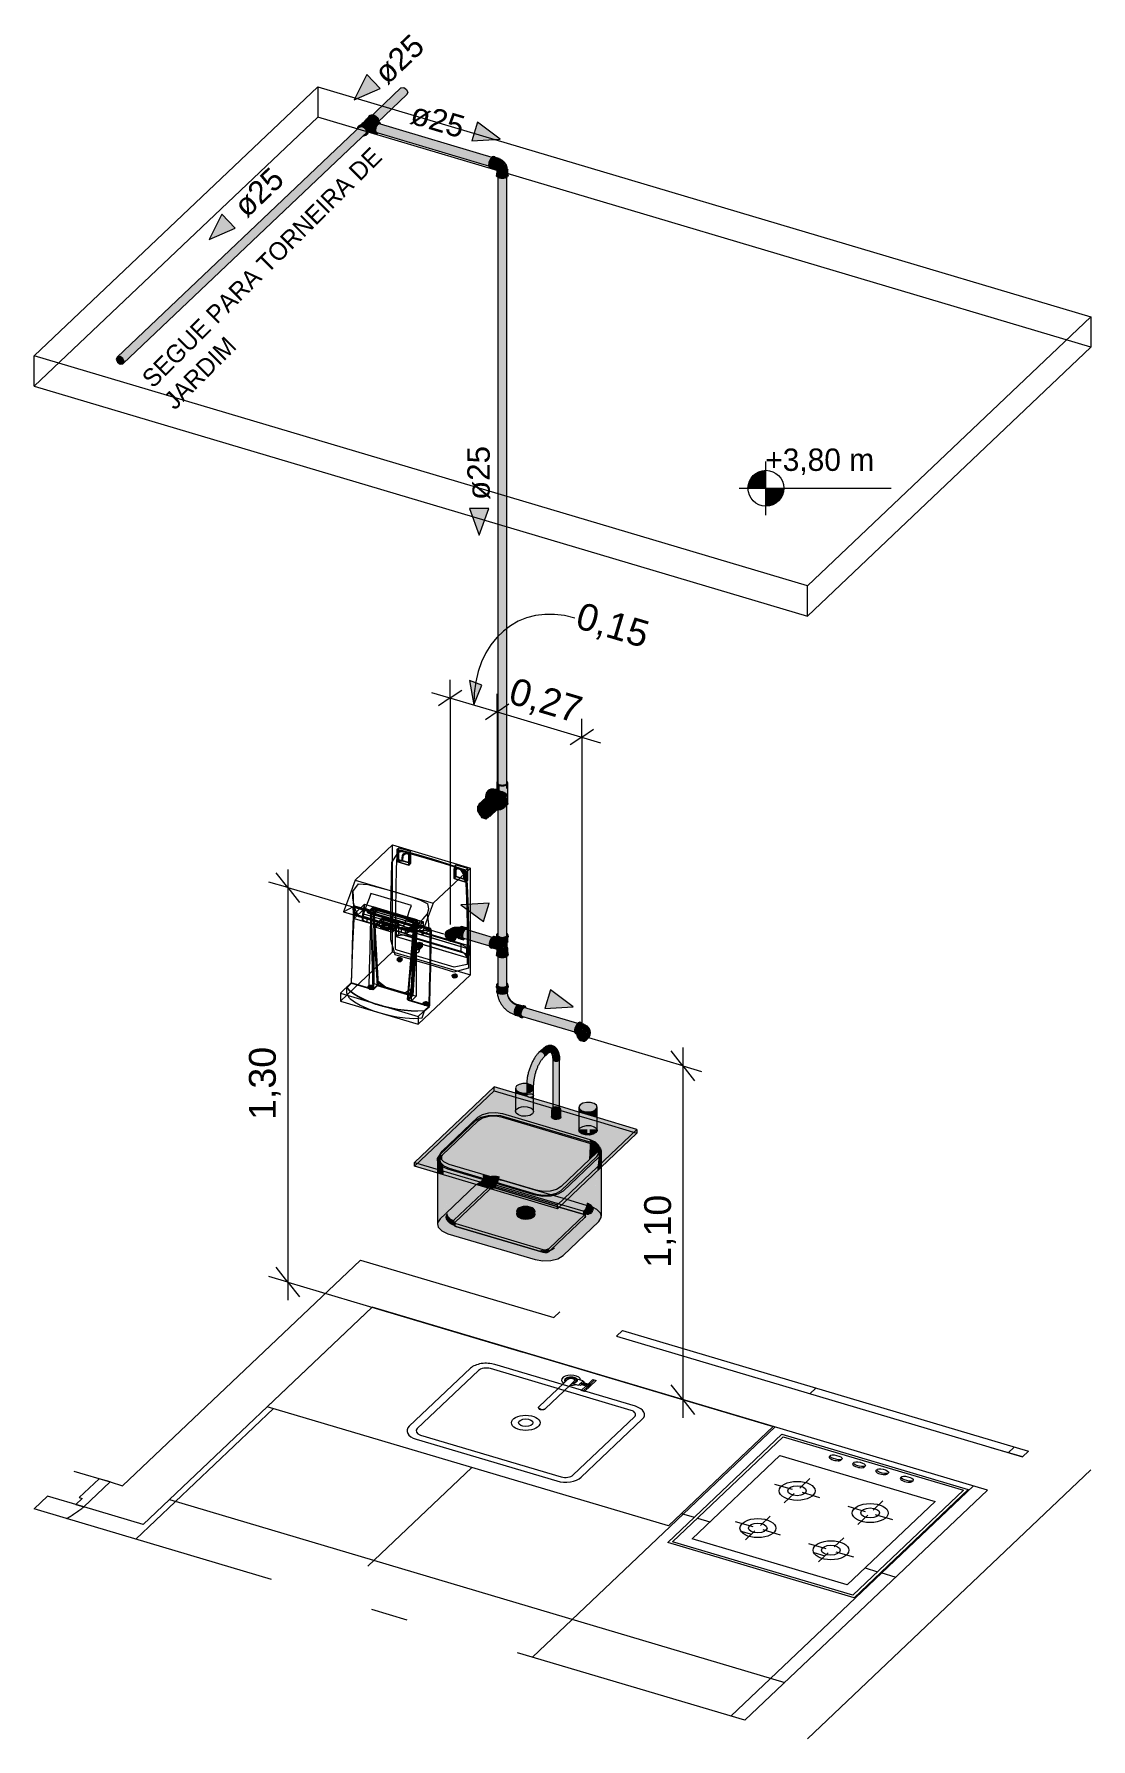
# Model space of a CAD drawing. Header units: metres. Extents: x -0.9 to 62, y -37.3 to 60.
# Drawn here: x 56.382 to 59.335, y -37.256 to -32.495 of the extents above; entities that cross this region are included whole.
import ezdxf

# ---------------------------------------------------------------- set-up
doc = ezdxf.new("R2010")
doc.units = ezdxf.units.M
doc.linetypes.add('IMPORT-HIDDEN2 _2_', pattern=[0.1875, 0.125, -0.0625])
for name, color, linetype, lineweight in [('A-ANNO-DIMS', 7, 'Continuous', 5), ('A-ANNO-DIMS-25', 7, 'Continuous', 5), ('A-DETL', 7, 'Continuous', 5), ('AL_WC-COZ-AS', 7, 'Continuous', 5), ('ARQ-ELEV6', 7, 'Continuous', 5), ('ARQ-PAR', 7, 'Continuous', 5), ('ARQ-POR', 7, 'Continuous', 5), ('ARQ-SAN', 7, 'Continuous', 5), ('G-ANNO-DIMS', 7, 'Continuous', 5), ('G-ANNO-TEXT', 7, 'Continuous', 5), ('KIRYA - PISO', 7, 'Continuous', 5), ('P-PIPE', 7, 'Continuous', 5), ('P-PIPE-CNTR', 7, 'Continuous', 5), ('P-PIPE-IDEN', 7, 'Continuous', 5), ('P-SANR-FIXT', 7, 'Continuous', 5)]:
    doc.layers.add(name, color=color, linetype=linetype, lineweight=lineweight)
doc.layers.add('A-FLOR', color=7, linetype='Continuous', lineweight=9, true_color=0x007f00)
doc.layers.add('ARQ_1100_BASE_TÉRREO_GARAGEM_dwg', color=7, linetype='Continuous', lineweight=5, true_color=0x767676)
doc.styles.add('Arial_2', font='arial.ttf', dxfattribs={"height": 0.075})
doc.styles.add('Arial_3', font='arial.ttf', dxfattribs={"height": 0.0625})
doc.styles.add('Century Gothic_2', font='GOTHIC.TTF', dxfattribs={"height": 0.05})
doc.styles.add('Century Gothic_3', font='GOTHIC.TTF', dxfattribs={"height": 0.0625})
doc.dimstyles.new('Diagonal_-_2_mm_Arial_-_PRETO', dxfattribs={"dimscale": 0.3048, "dimtxt": 0.076519, "dimasz": 0.246063, "dimexe": 0.19685, "dimexo": 0.123031, "dimgap": 0.04101, "dimtad": 1, "dimrnd": 0.01, "dimzin": 0, "dimdsep": 46, "dimtxsty": 'Arial_2', "dimblk1": 'OBLIQUE', "dimblk2": 'OBLIQUE', "dimsah": 1, "dimcen": 0.09, "dimdle": 0.19685, "dimazin": 0, "dimtfac": 1, "dimtdec": 4, "dimtix": 1, "dimtmove": 0, "dimatfit": 3, "dimfxl": 1, "dimtvp": 1, "dimtolj": 1, "dimtzin": 0, "dimarcsym": 2})
doc.dimstyles.new('Diagonal_-_2_mm_Arial_-_PRETO_1', dxfattribs={"dimscale": 0.3048, "dimtxt": 0.076519, "dimasz": 0.246063, "dimexe": 0.19685, "dimexo": 0.123031, "dimgap": 0.04101, "dimtad": 1, "dimrnd": 0.01, "dimzin": 0, "dimdsep": 46, "dimtxsty": 'Arial_2', "dimblk1": 'OBLIQUE', "dimblk2": 'OBLIQUE', "dimsah": 1, "dimcen": 0.09, "dimdle": 0.19685, "dimazin": 0, "dimtfac": 1, "dimtdec": 4, "dimtix": 1, "dimtmove": 1, "dimatfit": 3, "dimfxl": 1, "dimtvp": 1, "dimtolj": 1, "dimtzin": 0, "dimarcsym": 2})
pattern_1 = [(223.481, (1275.579, 2382.917), (0.55406794, -0.16471564), []), (343.443, (1275.579, 2382.917), (0.310219304, 0.2941954), [])]

msp = doc.modelspace()

# ---------------------------------------------------------------- texts
at = {"layer": 'G-ANNO-DIMS', "insert": (58.4249, -33.6523), "char_height": 0.0625, "width": 0.385274, "attachment_point": 1, "line_spacing_factor": 0.984502, "style": 'Century Gothic_3'}
msp.add_mtext('+3,80 m', dxfattribs=at)
at = {"layer": 'G-ANNO-TEXT', "char_height": 0.05, "attachment_point": 1, "rotation": 45, "style": 'Century Gothic_2'}
for s, insert, width in [('SEGUE PARA TORNEIRA DE ', (56.679, -33.4507), 1.094303), ('JARDIM  ', (56.7398, -33.5115), 0.368776)]:
    msp.add_mtext(s, dxfattribs=dict(at, insert=insert, width=width))
at = {"layer": 'P-PIPE-IDEN', "char_height": 0.0625, "width": 0.18038, "attachment_point": 1, "style": 'Arial_3'}
for insert, rotation in [((57.3255, -32.5936), 43.481), ((57.4471, -32.6835), 343.4434), ((56.9333, -32.9654), 43.481), ((57.5927, -33.7958), 90)]:
    msp.add_mtext('ø25', dxfattribs=dict(at, insert=insert, rotation=rotation))

# ---------------------------------------------------------------- blocks, each defined once
blk = doc.blocks.new('ARQ_1100_BASE_TÉRREO_GARAGEM_dwg_TORNEIRA DUNA 1198 C64-3723940-3D_DT_04')
at = {"layer": 'ARQ-SAN', "color": 253, "true_color": 0xaaaaaa}
for p, q in [((28.1259, -36.2624), (28.1528, -36.2704)), ((28.128, -36.2663), (28.1409, -36.2702)), ((28.1313, -36.2574), (28.1319, -36.2576)), ((28.1454, -36.2715), (28.1317, -36.2845)), ((28.1427, -36.2692), (28.1418, -36.2701)), ((28.1429, -36.2681), (28.1428, -36.2683)), ((28.1434, -36.2705), (28.1435, -36.2706)), ((28.1443, -36.2669), (28.144, -36.2671)), ((28.1443, -36.2711), (28.1446, -36.2712)), ((28.1499, -36.2663), (28.1494, -36.2662)), ((28.1645, -36.2535), (28.1507, -36.2665)), ((28.1534, -36.2695), (28.1534, -36.2697))]:
    blk.add_line(p, q, dxfattribs=at)
for points in [[(28.0093, -36.3278, 0), (28.0089, -36.3282, 0), (28.0083, -36.3288, 0), (28.0093, -36.3278, 0), (28.0781, -36.2625, 0), (28.0828, -36.2581, 0), (28.0824, -36.2577, 0), (28.0818, -36.2568, 0), (28.0817, -36.2566, 0), (28.0813, -36.2554, 0), (28.0812, -36.255, 0), (28.0812, -36.2542, 0), (28.0813, -36.2532, 0), (28.0813, -36.253, 0), (28.0818, -36.2519, 0), (28.082, -36.2514, 0), (28.0825, -36.2508, 0), (28.0834, -36.2498, 0), (28.0847, -36.2487, 0), (28.0854, -36.2483, 0), (28.0863, -36.2477, 0), (28.0878, -36.247, 0), (28.0881, -36.2469, 0), (28.0901, -36.2462, 0), (28.0907, -36.246, 0), (28.0922, -36.2457, 0), (28.0939, -36.2454, 0), (28.0943, -36.2453, 0), (28.0966, -36.2451, 0), (28.0973, -36.2451, 0), (28.0988, -36.245, 0), (28.1007, -36.2451, 0), (28.101, -36.2451, 0), (28.1031, -36.2453, 0), (28.104, -36.2455, 0), (28.1052, -36.2457, 0), (28.1072, -36.2462, 0), (28.1092, -36.2469, 0), (28.11, -36.2473, 0), (28.111, -36.2478, 0), (28.1123, -36.2486, 0), (28.1126, -36.2487, 0), (28.1139, -36.2498, 0), (28.1142, -36.2501, 0), (28.1148, -36.2509, 0), (28.1154, -36.2518, 0), (28.1156, -36.252, 0), (28.116, -36.2532, 0), (28.116, -36.2536, 0), (28.1161, -36.2544, 0), (28.116, -36.2554, 0), (28.1159, -36.2556, 0), (28.1155, -36.2567, 0), (28.1152, -36.2572, 0), (28.1148, -36.2578, 0), (28.1139, -36.2588, 0), (28.1125, -36.2599, 0), (28.1119, -36.2603, 0), (28.1109, -36.2609, 0), (28.1094, -36.2616, 0), (28.1091, -36.2617, 0), (28.1072, -36.2624, 0), (28.1066, -36.2626, 0), (28.1051, -36.2629, 0), (28.1034, -36.2632, 0), (28.1029, -36.2633, 0), (28.1008, -36.2635, 0)], [(28.0134, -36.3361, 0), (28.0146, -36.3363, 0), (28.0159, -36.3365, 0), (28.0164, -36.3365, 0), (28.0172, -36.3365, 0), (28.0185, -36.3365, 0), (28.0195, -36.3365, 0), (28.0198, -36.3364, 0), (28.0211, -36.3362, 0), (28.0223, -36.336, 0), (28.0226, -36.3359, 0), (28.0235, -36.3356, 0), (28.0246, -36.3352, 0), (28.0252, -36.3348, 0), (28.0256, -36.3346, 0), (28.0264, -36.334, 0), (28.0273, -36.3331, 0), (28.0961, -36.2679, 0), (28.0961, -36.2679, 0), (28.1076, -36.257, 0), (28.1082, -36.2564, 0), (28.1086, -36.2558, 0), (28.1086, -36.2557, 0), (28.1087, -36.2555, 0), (28.1089, -36.2551, 0), (28.1088, -36.2553, 0), (28.1087, -36.2556, 0)], [(28.0828, -36.2581, 0), (28.084, -36.2569, 0), (28.0896, -36.2516, 0), (28.0894, -36.2518, 0), (28.0896, -36.2516, 0), (28.0904, -36.251, 0), (28.0913, -36.2504, 0), (28.0924, -36.2499, 0), (28.0936, -36.2495, 0), (28.0948, -36.2492, 0), (28.0961, -36.249, 0), (28.0974, -36.2488, 0), (28.0987, -36.2488, 0), (28.1, -36.2489, 0), (28.1013, -36.249, 0), (28.1025, -36.2492, 0), (28.1037, -36.2495, 0), (28.1022, -36.2491, 0), (28.1013, -36.249, 0), (28.1014, -36.249, 0), (28.1025, -36.2492, 0), (28.1037, -36.2495, 0), (28.1051, -36.25, 0), (28.1063, -36.2506, 0), (28.1068, -36.2509, 0), (28.1069, -36.251, 0), (28.1076, -36.2516, 0), (28.1081, -36.2521, 0), (28.1082, -36.2523, 0), (28.108, -36.252, 0), (28.1077, -36.2517, 0)], [(28.102, -36.2623, 0), (28.1028, -36.2622, 0), (28.1032, -36.2621, 0), (28.1051, -36.2618, 0), (28.1056, -36.2616, 0), (28.1068, -36.2613, 0), (28.1082, -36.2607, 0), (28.1084, -36.2606, 0), (28.1098, -36.2599, 0), (28.1104, -36.2596, 0), (28.1111, -36.2592, 0), (28.1121, -36.2583, 0), (28.113, -36.2573, 0), (28.1133, -36.2568, 0), (28.1137, -36.2562, 0), (28.114, -36.2553, 0), (28.114, -36.2551, 0), (28.1141, -36.254, 0), (28.114, -36.2537, 0), (28.1139, -36.2529, 0), (28.1135, -36.2521, 0), (28.1134, -36.2519, 0), (28.1127, -36.2509, 0), (28.1124, -36.2506, 0), (28.1117, -36.25, 0), (28.1108, -36.2492, 0), (28.1106, -36.2491, 0), (28.1093, -36.2484, 0), (28.1087, -36.2481, 0), (28.1078, -36.2477, 0), (28.1062, -36.2471, 0), (28.1042, -36.2467, 0), (28.1034, -36.2465, 0), (28.1022, -36.2463, 0), (28.1004, -36.2462, 0), (28.1001, -36.2461, 0), (28.098, -36.2461, 0), (28.0974, -36.2461, 0), (28.096, -36.2462, 0), (28.0944, -36.2464, 0), (28.0941, -36.2465, 0), (28.0922, -36.2469, 0), (28.0916, -36.247, 0), (28.0904, -36.2473, 0), (28.0891, -36.2479, 0), (28.0889, -36.248, 0), (28.0874, -36.2487, 0), (28.0869, -36.249, 0), (28.0862, -36.2494, 0), (28.0852, -36.2503, 0), (28.0842, -36.2513, 0), (28.0839, -36.2518, 0), (28.0836, -36.2524, 0), (28.0833, -36.2533, 0), (28.0833, -36.2535, 0), (28.0832, -36.2546, 0), (28.0832, -36.2549, 0), (28.0834, -36.2557, 0), (28.0838, -36.2565, 0), (28.0839, -36.2567, 0), (28.084, -36.2569, 0)], [(28.0925, -36.2499, 0), (28.0935, -36.2495, 0), (28.0929, -36.2497, 0), (28.0925, -36.2499, 0), (28.0924, -36.2499, 0), (28.0923, -36.25, 0), (28.0918, -36.2502, 0), (28.0914, -36.2504, 0), (28.0904, -36.251, 0), (28.0896, -36.2516, 0), (28.0905, -36.2509, 0), (28.0917, -36.2502, 0), (28.0923, -36.25, 0)], [(28.1011, -36.249, 0), (28.1006, -36.2489, 0), (28.1001, -36.2489, 0), (28.099, -36.2488, 0), (28.0974, -36.2488, 0), (28.0958, -36.249, 0), (28.0948, -36.2492, 0), (28.0946, -36.2493, 0), (28.0935, -36.2495, 0), (28.0937, -36.2495, 0), (28.0943, -36.2493, 0), (28.0948, -36.2492, 0), (28.0948, -36.2492, 0), (28.0961, -36.249, 0), (28.0974, -36.2489, 0), (28.0977, -36.2488, 0), (28.0987, -36.2488, 0), (28.1, -36.2489, 0), (28.1008, -36.2489, 0), (28.1013, -36.249, 0)], [(28.1025, -36.2633, 0), (28.1196, -36.2684, 0), (28.1323, -36.2564, 0), (28.1151, -36.2513, 0)], [(28.1068, -36.2509, 0), (28.1063, -36.2507, 0), (28.106, -36.2504, 0), (28.1049, -36.2499, 0), (28.1037, -36.2495, 0), (28.1049, -36.2499, 0), (28.106, -36.2504, 0), (28.1069, -36.251, 0), (28.1077, -36.2516, 0), (28.1082, -36.2523, 0), (28.1087, -36.2529, 0), (28.1089, -36.2536, 0), (28.109, -36.2544, 0), (28.1089, -36.255, 0), (28.1086, -36.2557, 0), (28.1082, -36.2564, 0), (28.1077, -36.257, 0), (28.1075, -36.2571, 0), (28.1077, -36.257, 0), (28.1084, -36.2562, 0), (28.1086, -36.2558, 0)], [(28.1076, -36.2516, 0), (28.1073, -36.2513, 0), (28.1069, -36.251, 0)], [(28.1089, -36.2551, 0), (28.1089, -36.255, 0), (28.109, -36.2544, 0), (28.1089, -36.2538, 0), (28.1089, -36.2536, 0), (28.1086, -36.253, 0), (28.1082, -36.2523, 0), (28.1086, -36.2528, 0), (28.1089, -36.2536, 0), (28.109, -36.2545, 0), (28.1089, -36.255, 0)], [(28.1082, -36.2523, 0), (28.1082, -36.2523, 0), (28.1082, -36.2523, 0)], [(28.1354, -36.2586, 0), (28.136, -36.2588, 0), (28.1254, -36.2689, 0), (28.1206, -36.2675, 0)], [(28.1461, -36.2649, 0), (28.1597, -36.2521, 0), (28.1692, -36.2549, 0), (28.1364, -36.2859, 0), (28.127, -36.2831, 0), (28.1405, -36.2702, 0)], [(28.1462, -36.2651, 0), (28.1333, -36.2613, 0), (28.1464, -36.2654, 0)], [(28.1429, -36.2698, 0), (28.1427, -36.2694, 0), (28.1427, -36.2692, 0), (28.1426, -36.2689, 0)], [(28.1468, -36.2662, 0), (28.1456, -36.2664, 0), (28.1451, -36.2666, 0), (28.1453, -36.2665, 0)], [(28.1462, -36.2663, 0), (28.1456, -36.2664, 0), (28.1465, -36.2656, 0)], [(28.148, -36.2661, 0), (28.1482, -36.2661, 0), (28.1465, -36.2662, 0)], [(28.1495, -36.2718, 0), (28.1483, -36.2719, 0), (28.1481, -36.2719, 0), (28.1469, -36.2718, 0), (28.1467, -36.2718, 0)], [(28.1515, -36.2713, 0), (28.1519, -36.271, 0), (28.1524, -36.2708, 0), (28.1528, -36.2704, 0), (28.1533, -36.27, 0), (28.1534, -36.2697, 0), (28.1535, -36.2694, 0)], [(28.1533, -36.2682, 0), (28.1528, -36.2676, 0), (28.1528, -36.2676, 0), (28.1519, -36.2669, 0), (28.1523, -36.2672, 0)], [(28.0083, -36.3288, 0), (28.0078, -36.3295, 0), (28.0075, -36.3301, 0), (28.0074, -36.3304, 0), (28.0074, -36.3308, 0), (28.0074, -36.3315, 0), (28.0075, -36.3321, 0), (28.0076, -36.3322, 0), (28.0079, -36.3329, 0), (28.0085, -36.3335, 0), (28.0086, -36.3337, 0), (28.0092, -36.3342, 0), (28.01, -36.3347, 0), (28.0106, -36.3351, 0), (28.011, -36.3353, 0), (28.0122, -36.3357, 0), (28.0134, -36.3361, 0), (28.0141, -36.3354, 0), (28.0133, -36.3352, 0)]]:
    blk.add_polyline3d(points, dxfattribs=at)
for centre, major_axis, start_param, end_param in [((28.0986, -36.2543), (0.0267, 0), 6.27801, 10.088632), ((28.0986, -36.2543), (0.0164, 0), 4.880797, 9.806346), ((28.0986, -36.2543), (0.0165, 0), 4.880153, 9.806989), ((28.0986, -36.2543), (0.0103, 0), 1.664465, 2.631185), ((28.0986, -36.2543), (0.0267, 0), 4.59851, 5.267508), ((28.0986, -36.2543), (0.0103, 0), 1.562151, 1.664436), ((28.0986, -36.2543), (0.0103, 0), 1.35948, 1.562122), ((28.0986, -36.2543), (0.0103, 0), 1.309318, 1.35948), ((28.0986, -36.2543), (0.0103, 0), 1.184415, 1.309288), ((28.0986, -36.2543), (0.0103, 0), 1.060383, 1.184385), ((28.0986, -36.2543), (0.0103, 0), 5.772774, 7.343556), ((28.1389, -36.2531), (0.011, 0), 4.018337, 4.201128), ((28.1389, -36.2531), (0.011, 0), 4.202843, 4.385609), ((28.1698, -36.3306), (0.1174, 0), 1.811598, 1.822207), ((28.1484, -36.2699), (0.00628, 0), 3.072092, 3.571315), ((28.1481, -36.269), (0.00544, 0), 2.629358, 5.774601), ((28.1482, -36.269), (0.00553, 0), 2.89494, 3.116332), ((28.1468, -36.2703), (0.00444, 0), 3.573228, 4.189981), ((28.1481, -36.269), (0.00549, 0), 2.632293, 2.824609), ((28.1481, -36.269), (0.00544, 0), 3.432199, 3.712976), ((28.1481, -36.269), (0.00544, 0), 5.769138, 8.918006), ((28.1481, -36.269), (0.00542, 0), 2.419625, 2.631404), ((28.1481, -36.269), (0.00545, 0), 3.713286, 3.939935), ((28.1466, -36.2703), (0.00444, 0), 4.218262, 4.682609), ((28.148, -36.2691), (0.00532, 0), 4.024281, 4.205343), ((28.2636, -36.2457), (0.1229, 0), 3.44048, 3.450617), ((28.1497, -36.2687), (0.00628, 0), 1.691085, 2.190214), ((28.1466, -36.2697), (0.00556, 0), 4.695477, 5.158213), ((28.1481, -36.269), (0.00544, 0), 1.32188, 1.548953), ((28.1495, -36.2677), (0.00439, 0), 1.069863, 1.693192), ((28.1452, -36.2682), (0.00864, 0), 5.166081, 5.787947), ((28.1481, -36.269), (0.00537, 0), 4.984554, 5.223654), ((28.1481, -36.2689), (0.0053, 0), 1.056364, 1.236576), ((28.1477, -36.2687), (0.0061, 0), 5.235801, 5.48543), ((28.1494, -36.2677), (0.00446, 0), 0.580804, 1.04483), ((28.1453, -36.2681), (0.00864, 0), 5.757606, 6.379469), ((28.1477, -36.2689), (0.00582, 0), 5.772272, 6.03288), ((28.1484, -36.268), (0.00556, 0), 0.104156, 0.566861), ((28.1481, -36.269), (0.00545, 0), 0.040906, 0.275209), ((28.1483, -36.269), (0.00524, 0), 6.115775, 6.327623)]:
    blk.add_ellipse(centre, major_axis=major_axis, ratio=0.53097, start_param=start_param, end_param=end_param, dxfattribs=at)
for points in [[(28.0133, -36.3352), (28.0105, -36.3344), (28.0085, -36.333), (28.0075, -36.3314), (28.0076, -36.3297), (28.0089, -36.3282)], [(28.0141, -36.3354), (28.017, -36.3361), (28.0203, -36.3362), (28.0233, -36.3357), (28.0258, -36.3346), (28.0273, -36.3331)]]:
    blk.add_open_spline(points, degree=5, dxfattribs=at)
blk = doc.blocks.new('ARQ_1100_BASE_TÉRREO_GARAGEM_dwg_fog_3p-3723943-3D_DT_04')
at = {"layer": 'AL_WC-COZ-AS', "color": 253, "true_color": 0xaaaaaa}
for p, q in [((28.8202, -36.4677), (28.8233, -36.4647)), ((28.8524, -36.4774), (28.8554, -36.4746)), ((28.8857, -36.4871), (28.8888, -36.4841)), ((28.9178, -36.4969), (28.9208, -36.494)), ((28.9504, -36.5064), (28.9536, -36.5034)), ((28.9826, -36.5161), (28.9856, -36.5133)), ((28.6672, -36.5443), (28.7161, -36.5588)), ((28.7659, -36.529), (28.7381, -36.5554)), ((29.0191, -36.5272), (29.0222, -36.5242)), ((29.0512, -36.537), (29.0542, -36.5341)), ((28.6943, -36.5969), (28.722, -36.5706)), ((28.7441, -36.5671), (28.7929, -36.5817)), ((28.8715, -36.6062), (28.9203, -36.6207)), ((28.9701, -36.5909), (28.9423, -36.6172)), ((28.5575, -36.6484), (28.6063, -36.6629)), ((28.6282, -36.6596), (28.6549, -36.6343)), ((28.9003, -36.6571), (28.9281, -36.6307)), ((28.9483, -36.629), (28.9971, -36.6435)), ((28.6125, -36.6745), (28.5858, -36.6998)), ((28.6343, -36.6712), (28.6831, -36.6857)), ((28.8342, -36.7197), (28.8609, -36.6944)), ((28.7617, -36.7102), (28.8105, -36.7247)), ((28.8167, -36.7363), (28.79, -36.7617)), ((28.8385, -36.7331), (28.8874, -36.7476))]:
    blk.add_line(p, q, dxfattribs=at)
for points in [[(28.6876, -36.4048, 0), (29.2085, -36.5597, 0), (28.8895, -36.8622, 0), (28.3686, -36.7073, 0), (28.6876, -36.4048, 0)], [(28.6914, -36.412, 0), (29.1949, -36.5617, 0), (28.8856, -36.855, 0), (28.3822, -36.7053, 0), (28.6914, -36.412, 0)], [(28.6824, -36.4641, 0), (29.116, -36.593, 0), (28.8703, -36.8261, 0), (28.4366, -36.6971, 0), (28.6824, -36.4641, 0)]]:
    blk.add_polyline3d(points, dxfattribs=at)
for centre in [(28.8363, -36.4725), (28.9018, -36.492), (28.9665, -36.5112), (29.0352, -36.5321)]:
    blk.add_ellipse(centre, major_axis=(-0.0167, 0.0038), ratio=0.331189, start_param=6.052417, end_param=9.23237, dxfattribs=at)
for centre, major_axis, ratio in [((28.8393, -36.4697), (-0.0167, 0.0038), 0.331189), ((28.9048, -36.4891), (-0.0167, 0.0038), 0.331189), ((28.9695, -36.5084), (-0.0167, 0.0038), 0.331189), ((28.7303, -36.5633), (0.0501, 0), 0.53097), ((28.7301, -36.563), (0.0259, 0), 0.53097), ((29.0382, -36.5292), (-0.0167, 0.0038), 0.331189), ((28.9345, -36.6252), (0.0501, 0), 0.53097), ((28.9343, -36.6248), (0.0259, 0), 0.53097), ((28.6207, -36.6673), (0.0501, 0), 0.53097), ((28.6203, -36.6671), (0.0259, 0), 0.53097), ((28.8249, -36.7291), (0.0501, 0), 0.53097), ((28.8245, -36.7289), (0.0259, 0), 0.53097)]:
    blk.add_ellipse(centre, major_axis=major_axis, ratio=ratio, dxfattribs=at)
blk = doc.blocks.new('ARQ_1100_BASE_TÉRREO_GARAGEM_dwg-3696053-3D_DT_04')
at = {"layer": 'KIRYA - PISO', "true_color": 0xaaaaaa}
h = blk.add_hatch(dxfattribs=at)
h.set_pattern_fill('FP_2', color=253, style=0, pattern_type=2)
h.set_pattern_definition(pattern_1)
h.paths.add_polyline_path([(29.3598, -36.4687), (29.3766, -36.4528), (28.2423, -36.1155), (28.2255, -36.1315), (29.3528, -36.4666)])
h = blk.add_hatch(dxfattribs=at)
h.set_pattern_fill('FP_2', color=253, style=0, pattern_type=2)
h.set_pattern_definition(pattern_1)
h.paths.add_polyline_path([(28.5843, -37.2041), (29.2621, -36.5613), (28.6636, -36.3834), (28.3705, -36.6614), (27.25, -36.3283), (26.9032, -36.6572), (26.7374, -36.608), (26.7142, -36.6247), (26.6895, -36.6408), (27.2619, -36.811), (27.356, -36.7218), (27.734, -36.8342), (27.6841, -36.8815), (27.9929, -36.9733), (27.9487, -37.0152), (28.3686, -37.14)])
h.paths.add_polyline_path([(27.6399, -36.9234), (27.6841, -36.8815), (27.5851, -36.852), (27.5409, -36.8939), (27.5851, -36.9071)])
h.paths.add_polyline_path([(28.8895, -36.8622), (28.3686, -36.7073), (28.6876, -36.4048), (29.2085, -36.5597), (28.8971, -36.855)])
h.paths.add_polyline_path([(28.8856, -36.855), (29.1949, -36.5617), (28.6914, -36.412), (28.3822, -36.7053), (28.8703, -36.8504)])
h.paths.add_polyline_path([(28.8703, -36.8261), (28.4366, -36.6971), (28.6824, -36.4641), (29.116, -36.593), (28.8856, -36.8115)])
h.paths.add_polyline_path([(28.8, -36.7522), (28.8119, -36.7409), (28.8065, -36.7387), (28.802, -36.7355), (28.7995, -36.732), (28.7987, -36.7291), (28.7995, -36.7255), (28.802, -36.7222), (28.7813, -36.716), (28.7764, -36.7225), (28.7748, -36.7293), (28.7766, -36.7362), (28.7816, -36.7425), (28.7896, -36.748)])
h.paths.add_polyline_path([(28.5958, -36.6904), (28.6077, -36.679), (28.6023, -36.6769), (28.5981, -36.6741), (28.5953, -36.6701), (28.5945, -36.6672), (28.5953, -36.6637), (28.5978, -36.6604), (28.5771, -36.6542), (28.5722, -36.6606), (28.5706, -36.6675), (28.5724, -36.6743), (28.5774, -36.6807), (28.5854, -36.6862)])
h.paths.add_polyline_path([(28.9096, -36.6482), (28.9217, -36.6368), (28.9163, -36.6347), (28.9117, -36.6314), (28.9092, -36.6279), (28.9084, -36.625), (28.9092, -36.6215), (28.9117, -36.6181), (28.8909, -36.6121), (28.8861, -36.6184), (28.8845, -36.6253), (28.8862, -36.6321), (28.8913, -36.6385), (28.8992, -36.644)])
h.paths.add_polyline_path([(28.7054, -36.5864), (28.7174, -36.575), (28.712, -36.5728), (28.7078, -36.57), (28.7052, -36.5667), (28.7042, -36.5632), (28.705, -36.5596), (28.7075, -36.5563), (28.6868, -36.5501), (28.6819, -36.5566), (28.6802, -36.5634), (28.6824, -36.5708), (28.6876, -36.5771), (28.695, -36.5822)])
h.paths.add_polyline_path([(29.0463, -36.5359), (29.0222, -36.5242), (29.024, -36.5233), (29.0264, -36.5227), (29.03, -36.5225), (29.0359, -36.523), (29.0421, -36.5244), (29.0478, -36.5264), (29.0523, -36.5289), (29.0539, -36.5305), (29.0547, -36.5318), (29.0548, -36.5329), (29.0546, -36.5337), (29.0536, -36.5346), (29.0513, -36.5354), (29.0501, -36.5357), (29.0478, -36.5359)])
h.paths.add_polyline_path([(29.0441, -36.5388), (29.0384, -36.5384), (29.0322, -36.5372), (29.0264, -36.5352), (29.0219, -36.5328), (29.0193, -36.5306), (29.0191, -36.5304), (29.0185, -36.5292), (29.0185, -36.5281), (29.0192, -36.527), (29.0215, -36.5253), (29.0215, -36.5264), (29.0222, -36.5276), (29.024, -36.5293), (29.0264, -36.5309), (29.0301, -36.5326), (29.0361, -36.5346), (29.0425, -36.5357), (29.0463, -36.5359), (29.0503, -36.5376), (29.0501, -36.5379), (29.0466, -36.5386), (29.0451, -36.5387)])
h.paths.add_polyline_path([(28.98, -36.5174), (28.9823, -36.5163), (28.9814, -36.5171)])
h.paths.add_polyline_path([(28.9776, -36.5151), (28.9536, -36.5033), (28.9553, -36.5025), (28.9578, -36.5019), (28.9613, -36.5017), (28.9672, -36.5022), (28.9734, -36.5035), (28.9791, -36.5056), (28.9835, -36.508), (28.9853, -36.5098), (28.986, -36.511), (28.9863, -36.5117), (28.9859, -36.5129), (28.985, -36.5137), (28.9827, -36.5146), (28.9814, -36.5149), (28.9779, -36.5151)])
h.paths.add_polyline_path([(28.9129, -36.4958), (28.8888, -36.4841), (28.8905, -36.4832), (28.893, -36.4827), (28.8965, -36.4824), (28.9024, -36.4829), (28.9087, -36.4843), (28.9144, -36.4863), (28.9187, -36.4888), (28.9202, -36.4901), (28.9213, -36.4917), (28.9215, -36.4924), (28.9211, -36.4936), (28.9202, -36.4945), (28.9179, -36.4954), (28.9167, -36.4956), (28.9144, -36.4958)])
h.paths.add_polyline_path([(28.9107, -36.4987), (28.9049, -36.4983), (28.8988, -36.4971), (28.893, -36.4951), (28.8884, -36.4928), (28.8868, -36.4915), (28.8857, -36.4903), (28.8851, -36.4891), (28.8851, -36.4881), (28.8858, -36.487), (28.8881, -36.4852), (28.8881, -36.4864), (28.8888, -36.4876), (28.8905, -36.4892), (28.893, -36.4908), (28.8967, -36.4926), (28.9027, -36.4945), (28.9091, -36.4956), (28.9129, -36.4958), (28.9169, -36.4976), (28.9167, -36.4978), (28.9131, -36.4986), (28.9116, -36.4987)])
h.paths.add_polyline_path([(28.8474, -36.4764), (28.8233, -36.4647), (28.8246, -36.4639), (28.8263, -36.4634), (28.8311, -36.4629), (28.837, -36.4635), (28.8432, -36.4648), (28.8489, -36.4669), (28.8533, -36.4693), (28.8548, -36.4707), (28.8558, -36.4723), (28.856, -36.473), (28.8557, -36.4742), (28.8547, -36.475), (28.8525, -36.4759), (28.8497, -36.4763), (28.8489, -36.4764)])
h.paths.add_polyline_path([(28.8452, -36.4793), (28.8395, -36.4789), (28.8333, -36.4776), (28.8275, -36.4757), (28.823, -36.4733), (28.8213, -36.4721), (28.8202, -36.4708), (28.8196, -36.4697), (28.8196, -36.4686), (28.8203, -36.4675), (28.8226, -36.4658), (28.8227, -36.4669), (28.8233, -36.4681), (28.8251, -36.4698), (28.8275, -36.4714), (28.8312, -36.4731), (28.8373, -36.475), (28.8436, -36.4762), (28.8474, -36.4764), (28.8514, -36.4781), (28.8512, -36.4783), (28.8477, -36.4791), (28.8458, -36.4792)])
at = {"layer": 'ARQ-ELEV6', "color": 253, "true_color": 0xaaaaaa}
blk.add_line((26.7096, -36.5084), (26.8107, -36.5385), dxfattribs=at)
blk.add_polyline3d([(26.8107, -36.5385, 0), (26.7374, -36.6079, 0), (26.6364, -36.5779, 0)], dxfattribs=at)
at = {"layer": 'ARQ-PAR', "color": 253, "true_color": 0xaaaaaa}
blk.add_line((29.5511, -36.5046), (28.7588, -37.256), dxfattribs=at)
for points in [[(26.7374, -36.6079, 0), (26.8107, -36.5385, 0), (26.8456, -36.5488, 0), (27.51, -35.9188, 0), (28.051, -36.0796, 0), (28.0678, -36.0637, 0)], [(28.5843, -37.2041, 0), (29.2621, -36.5613, 0), (27.5432, -36.0503, 0), (26.9032, -36.6572, 0), (26.7374, -36.6079, 0)], [(28.2423, -36.1155, 0), (28.2255, -36.1315, 0), (29.3598, -36.4687, 0), (29.3766, -36.4528, 0)]]:
    blk.add_polyline3d(points, dxfattribs=at)
at = {"layer": 'ARQ-POR', "color": 253, "true_color": 0xaaaaaa}
blk.add_polyline3d([(26.7801, -36.5294, 0), (26.7244, -36.5822, 0), (26.7331, -36.5848, 0), (26.7156, -36.6015, 0), (26.7243, -36.6041, 0), (26.7374, -36.608, 0), (26.8107, -36.5385, 0), (26.7801, -36.5294, 0)], dxfattribs=at)
at = {"layer": 'ARQ-POR', "color": 253, "linetype": 'IMPORT-HIDDEN2 _2_', "true_color": 0xaaaaaa}
blk.add_ellipse((26.0972, -36.3715), major_axis=(0.7798, 0), ratio=0.53097, start_param=5.575081, end_param=5.675492, dxfattribs=at)
at = {"layer": 'ARQ-SAN', "color": 253, "true_color": 0xaaaaaa}
for p, q in [((27.8178, -36.2206), (27.6468, -36.3828)), ((27.8397, -36.2271), (27.6687, -36.3893)), ((28.2663, -36.3387), (27.8737, -36.222)), ((28.2785, -36.3271), (27.8859, -36.2104)), ((28.1049, -36.5189), (28.2759, -36.3568)), ((28.1267, -36.5254), (28.2977, -36.3633)), ((27.6661, -36.4189), (28.0587, -36.5356)), ((27.6783, -36.4073), (28.0709, -36.524))]:
    blk.add_line(p, q, dxfattribs=at)
blk.add_polyline3d([(28.6636, -36.3834, 0), (28.3705, -36.6614, 0), (27.25, -36.3283, 0), (27.5432, -36.0503, 0), (28.6636, -36.3834, 0)], dxfattribs=at)
for centre, major_axis, start_param, end_param in [((27.8615, -36.2336), (0.05, 0), 1.060386, 2.631183), ((27.8615, -36.2336), (0.025, 0), 1.060386, 2.631183), ((28.2541, -36.3503), (0.025, 0), 5.772775, 7.343572), ((28.2541, -36.3503), (0.05, 0), 5.772775, 7.343572), ((27.6905, -36.3957), (0.05, 0), 2.631183, 4.201979), ((27.6905, -36.3957), (0.025, 0), 2.631183, 4.201979), ((28.0831, -36.5125), (0.05, 0), 4.201979, 5.772775), ((28.0831, -36.5125), (0.025, 0), 4.201979, 5.772775)]:
    blk.add_ellipse(centre, major_axis=major_axis, ratio=0.53097, start_param=start_param, end_param=end_param, dxfattribs=at)
for major_axis in [(0.04, 0), (0.02, 0)]:
    blk.add_ellipse((27.9722, -36.3732), major_axis=major_axis, ratio=0.53097, dxfattribs=at)
at = {"layer": 'ARQ_1100_BASE_TÉRREO_GARAGEM_dwg', "color": 254, "true_color": 0xd1d1d1}
for p, q in [((28.2423, -36.1155), (29.3766, -36.4528)), ((26.5985, -36.6138), (26.6363, -36.5779)), ((26.6895, -36.6408), (26.5985, -36.6138)), ((27.2619, -36.811), (26.6895, -36.6408)), ((27.5409, -36.8939), (27.6399, -36.9234)), ((28.5843, -37.2041), (27.9487, -37.0152))]:
    blk.add_line(p, q, dxfattribs=at)
for name in ['ARQ_1100_BASE_TÉRREO_GARAGEM_dwg_TORNEIRA DUNA 1198 C64-3723940-3D_DT_04', 'ARQ_1100_BASE_TÉRREO_GARAGEM_dwg_TORNEIRA DUNA 1198 C64-3723940-3D_DT_04', 'ARQ_1100_BASE_TÉRREO_GARAGEM_dwg_fog_3p-3723943-3D_DT_04']:
    blk.add_blockref(name, (0, 0))
blk = doc.blocks.new('Cuba para Pia de Cozinha - Standard-2652003-3D_DT_04')
at = {"layer": 'P-SANR-FIXT', "true_color": 0x7f7f7f, "transparency": 33554560}
h = blk.add_hatch(color=8, dxfattribs=at)
h.paths.add_polyline_path([(28.0442, -35.3414), (28.0447, -35.3421), (28.0443, -35.3415)])
h.paths.add_polyline_path([(28.0466, -35.3471), (28.0468, -35.3471), (28.0475, -35.3494)])
h.paths.add_polyline_path([(28.0524, -35.365), (28.0519, -35.3565), (28.0504, -35.3494), (28.0477, -35.3434), (28.0447, -35.3399), (28.0425, -35.3389), (28.0447, -35.3426), (28.0466, -35.3471), (28.0477, -35.3614), (28.0493, -35.3635), (28.0519, -35.3647)])
h.paths.add_polyline_path([(28.0196, -35.3292), (28.0225, -35.3278), (28.0261, -35.3281), (28.0335, -35.3225), (28.0397, -35.3199), (28.0435, -35.3196), (28.0379, -35.3195), (28.0282, -35.3229), (28.0211, -35.3281)])
h = blk.add_hatch(color=8, dxfattribs=at)
h.paths.add_polyline_path([(28.0565, -35.3656), (28.0607, -35.3652), (28.0646, -35.3635), (28.0662, -35.362), (28.0665, -35.3597), (28.0657, -35.3489), (28.0642, -35.3407), (28.06, -35.3315), (28.0579, -35.3282), (28.0513, -35.3223), (28.0459, -35.3197), (28.0397, -35.3199), (28.0326, -35.323), (28.0261, -35.3281), (28.0297, -35.33), (28.0326, -35.3331), (28.0342, -35.3368), (28.0342, -35.3404), (28.0326, -35.3431), (28.0393, -35.3386), (28.0415, -35.3381), (28.0435, -35.3392), (28.0451, -35.3404), (28.0482, -35.3442), (28.0505, -35.3499), (28.0519, -35.3565), (28.0524, -35.365), (28.0555, -35.3654)])
h.paths.add_polyline_path([(28.0425, -35.3389), (28.0417, -35.3382), (28.0412, -35.3383), (28.0423, -35.3388)])
for points in [[(27.9799, -35.4273), (27.9806, -35.4186), (27.9823, -35.4078), (27.9856, -35.3939), (27.9907, -35.3787), (27.9967, -35.3652), (28.0028, -35.3543), (28.0092, -35.3452), (28.0152, -35.3384), (28.0116, -35.3381), (28.0083, -35.34), (28.0016, -35.3476), (27.9952, -35.3571), (27.9897, -35.3676), (27.9855, -35.3768), (27.9821, -35.3865), (27.977, -35.4067), (27.9752, -35.4189), (27.9749, -35.426), (27.9765, -35.4263), (27.9795, -35.4272)], [(27.9911, -35.4332), (27.9913, -35.4331), (27.9933, -35.4311), (27.9936, -35.4289), (27.9947, -35.4154), (27.9975, -35.4011), (28.0017, -35.3878), (28.0085, -35.3716), (28.0147, -35.3614), (28.0217, -35.3534), (28.0233, -35.3507), (28.0233, -35.3471), (28.0217, -35.3434), (28.0188, -35.3403), (28.0152, -35.3384), (28.0077, -35.347), (28.0016, -35.356), (27.9952, -35.368), (27.99, -35.3804), (27.9855, -35.394), (27.9823, -35.4078), (27.9801, -35.4235), (27.9799, -35.4273), (27.9856, -35.429), (27.991, -35.4331)], [(28.0087, -35.3395), (28.0116, -35.3381), (28.0152, -35.3384), (28.0261, -35.3281), (28.0225, -35.3278), (28.0196, -35.3292), (28.0097, -35.3385)], [(28.0217, -35.3534), (28.0326, -35.3431), (28.0342, -35.3404), (28.0342, -35.3368), (28.0326, -35.3331), (28.0297, -35.33), (28.0261, -35.3281), (28.0152, -35.3384), (28.0189, -35.3404), (28.0217, -35.3434), (28.0233, -35.3471), (28.0233, -35.3507), (28.023, -35.3513)], [(28.0447, -35.3399), (28.0424, -35.3388), (28.0428, -35.339), (28.0435, -35.3394)], [(28.0524, -35.4852), (28.0524, -35.365), (28.0493, -35.3635), (28.0477, -35.3614), (28.0477, -35.4838), (28.05, -35.4845)], [(28.0665, -35.4894), (28.0662, -35.362), (28.0642, -35.3639), (28.0607, -35.3652), (28.0555, -35.3654), (28.0524, -35.3652), (28.0524, -35.4852), (28.0663, -35.4893)], [(27.7257, -35.665), (27.726, -35.6351), (27.7285, -35.6291), (27.7326, -35.6238), (27.7344, -35.6196), (27.7384, -35.6147), (27.8383, -35.5199), (27.8454, -35.5149), (27.8527, -35.5114), (27.8596, -35.5091), (27.8688, -35.5072), (27.8786, -35.5062), (27.8886, -35.5063), (27.8983, -35.5075), (27.9106, -35.5105), (28.1542, -35.5832), (28.1592, -35.585), (28.1661, -35.5888), (28.1715, -35.5933), (28.1751, -35.5982), (28.1767, -35.6021), (28.1778, -35.6034), (28.1815, -35.6087), (28.1832, -35.6142), (28.1832, -35.648), (28.2827, -35.5537), (28.1712, -35.5205), (28.1712, -35.5571), (28.168, -35.5629), (28.1604, -35.5673), (28.15, -35.5696), (28.1387, -35.5692), (28.1288, -35.5663), (28.1223, -35.5614), (28.1205, -35.5555), (28.1205, -35.5055), (28.0665, -35.4894), (28.0665, -35.4934), (28.0689, -35.4952), (28.0698, -35.4982), (28.0698, -35.5197), (28.068, -35.5227), (28.0644, -35.5248), (28.0591, -35.5259), (28.0524, -35.5254), (28.0486, -35.5243), (28.0453, -35.5218), (28.0444, -35.5189), (28.0444, -35.4974), (28.046, -35.4945), (28.0477, -35.4935), (28.0477, -35.4838), (27.9939, -35.4678), (27.9939, -35.5044), (27.9907, -35.5102), (27.9831, -35.5146), (27.9727, -35.5169), (27.9614, -35.5165), (27.9515, -35.5136), (27.945, -35.5087), (27.9432, -35.5028), (27.9432, -35.4528), (27.884, -35.4351), (27.6617, -35.6459), (27.7199, -35.6633)], [(27.9748, -35.4519), (27.9836, -35.4498), (27.9907, -35.4456), (27.9936, -35.4398), (27.9933, -35.4379), (27.9921, -35.4339), (27.9856, -35.429), (27.9749, -35.4261), (27.9748, -35.4351), (27.9748, -35.4512)], [(27.9939, -35.4678), (27.9939, -35.4398), (27.9936, -35.4404), (27.9933, -35.4607), (27.9907, -35.4632), (27.9907, -35.4669), (27.9933, -35.4677)], [(27.9936, -35.4388), (27.9933, -35.4311), (27.9913, -35.4333), (27.9921, -35.4339), (27.9934, -35.4382)], [(27.8383, -35.5307), (27.844, -35.5264), (27.8527, -35.5222), (27.8607, -35.5196), (27.8688, -35.5179), (27.8786, -35.517), (27.8893, -35.5172), (27.9003, -35.5187), (27.9075, -35.5203), (27.9106, -35.5174), (27.8983, -35.5148), (27.8886, -35.5137), (27.8781, -35.5136), (27.8671, -35.5147), (27.8567, -35.5168), (27.8471, -35.5201), (27.8383, -35.5248), (27.8328, -35.5291)], [(27.8383, -35.5248), (27.8392, -35.5242), (27.8476, -35.5199), (27.8567, -35.5168), (27.8688, -35.5145), (27.8786, -35.5136), (27.8917, -35.514), (27.9014, -35.5153), (27.9075, -35.5167), (27.9075, -35.5096), (27.8983, -35.5075), (27.8886, -35.5063), (27.8776, -35.5063), (27.8688, -35.5072), (27.8596, -35.5091), (27.8512, -35.5119), (27.844, -35.5156), (27.8383, -35.5199), (27.8383, -35.5242)], [(27.8994, -35.6853), (27.9075, -35.5203), (27.8983, -35.5182), (27.8886, -35.5171), (27.8776, -35.5171), (27.8671, -35.5183), (27.8593, -35.5199), (27.8512, -35.5227), (27.844, -35.5264), (27.8383, -35.5307), (27.8516, -35.6793), (27.8694, -35.6845), (27.8733, -35.6837), (27.8842, -35.6831), (27.8911, -35.6835), (27.8988, -35.6852)], [(28.1511, -35.5889), (28.1511, -35.582), (27.9075, -35.5096), (27.9075, -35.5167), (27.9106, -35.5174), (28.138, -35.585)], [(28.0565, -35.5243), (28.0607, -35.524), (28.0644, -35.5225), (28.0663, -35.5203), (28.0665, -35.5174), (28.0662, -35.4932), (28.0656, -35.4928), (28.0607, -35.4913), (28.0542, -35.4913), (28.0493, -35.4925), (28.0477, -35.4935), (28.0479, -35.5203), (28.0493, -35.5222), (28.0524, -35.5237), (28.054, -35.5239)], [(28.168, -35.5196), (28.168, -35.4983), (28.1604, -35.5028), (28.15, -35.505), (28.1387, -35.5047), (28.1288, -35.5017), (28.1223, -35.4968), (28.1205, -35.4909), (28.1207, -35.5055), (28.1656, -35.5189)], [(28.1712, -35.5205), (28.1712, -35.4926), (28.168, -35.4983), (28.168, -35.5196), (28.1706, -35.5203)], [(27.7384, -35.6255), (27.8383, -35.5307), (27.8328, -35.5291), (27.7328, -35.6238), (27.7358, -35.6247)], [(27.7384, -35.6186), (27.8328, -35.5291), (27.8383, -35.5248), (27.8383, -35.5199), (27.7384, -35.6147)], [(27.8516, -35.6793), (27.8383, -35.5307), (27.7384, -35.6255), (27.7399, -35.6422), (27.7428, -35.6446), (27.7497, -35.6484), (27.7579, -35.6514), (27.8471, -35.6779)], [(28.0379, -35.7265), (28.0416, -35.726), (28.0508, -35.7238), (28.0578, -35.7215), (28.065, -35.7178), (28.0706, -35.7135), (28.1488, -35.6394), (28.1511, -35.5928), (27.9075, -35.5203), (27.8994, -35.6853), (28.0372, -35.7263)], [(28.1511, -35.5928), (28.1542, -35.5898), (27.9106, -35.5174), (27.9075, -35.5203), (28.1461, -35.5913)], [(28.15, -35.5696), (28.1604, -35.5673), (28.168, -35.5629), (28.168, -35.5537), (28.1511, -35.5537), (28.1511, -35.5636), (28.1443, -35.5636), (28.1443, -35.5537), (28.1205, -35.5537), (28.1205, -35.5555), (28.1223, -35.5614), (28.1288, -35.5663), (28.1387, -35.5692), (28.1443, -35.5694)], [(28.168, -35.5629), (28.1712, -35.5571), (28.1712, -35.5537), (28.168, -35.5537)], [(28.1832, -35.6588), (28.2827, -35.5644), (28.2827, -35.5537), (28.1832, -35.648)], [(28.1488, -35.6394), (28.1715, -35.6176), (28.1748, -35.6133), (28.1758, -35.6109), (28.1751, -35.609), (28.1715, -35.6041), (28.1661, -35.5996), (28.1592, -35.5958), (28.1511, -35.5928), (28.1492, -35.6311)], [(28.1764, -35.6019), (28.1746, -35.5975), (28.1711, -35.593), (28.1661, -35.5888), (28.1592, -35.585), (28.1511, -35.582), (28.1511, -35.5889), (28.1542, -35.5898), (28.1635, -35.5933), (28.172, -35.5982), (28.1751, -35.6008)], [(28.1761, -35.6311), (28.1806, -35.6257), (28.183, -35.6195), (28.1832, -35.6139), (28.1813, -35.6081), (28.1764, -35.6019), (28.1706, -35.5972), (28.1621, -35.5928), (28.1542, -35.5898), (28.1511, -35.5928), (28.1603, -35.5964), (28.1661, -35.5996), (28.1715, -35.6041), (28.1751, -35.609), (28.1758, -35.6109), (28.1767, -35.6081), (28.1769, -35.611), (28.1767, -35.6199), (28.1755, -35.6309)], [(28.1769, -35.6142), (28.1767, -35.6087), (28.1758, -35.6109), (28.1768, -35.6139)], [(27.7257, -35.6757), (27.7257, -35.665), (27.6617, -35.6459), (27.6617, -35.6567), (27.7199, -35.674)], [(27.7335, -35.6538), (27.7321, -35.6401), (27.7323, -35.6306), (27.7332, -35.6333), (27.7344, -35.6303), (27.7384, -35.6255), (27.7327, -35.624), (27.728, -35.63), (27.7259, -35.6355), (27.7257, -35.641), (27.7277, -35.6469), (27.7323, -35.6528)], [(27.7361, -35.6788), (27.7335, -35.6538), (27.7318, -35.6524), (27.7277, -35.6469), (27.7257, -35.641), (27.7257, -35.6757), (27.7344, -35.6783)], [(27.7321, -35.6408), (27.7324, -35.6351), (27.7332, -35.6333), (27.7321, -35.6303), (27.7321, -35.6405)], [(27.7433, -35.681), (27.7409, -35.6538), (27.737, -35.6502), (27.7338, -35.6459), (27.7321, -35.641), (27.7361, -35.6788), (27.7424, -35.6807)], [(27.7324, -35.6243), (27.7344, -35.6223), (27.7384, -35.6186), (27.7384, -35.6147), (27.7344, -35.6196), (27.7326, -35.6238)], [(27.7399, -35.6421), (27.7384, -35.6255), (27.7344, -35.6303), (27.7332, -35.6333), (27.734, -35.6355), (27.7374, -35.6401), (27.7384, -35.6409)], [(27.8357, -35.7084), (27.8527, -35.6923), (27.8526, -35.6903), (27.7548, -35.661), (27.7497, -35.6592), (27.7424, -35.655), (27.7409, -35.6538), (27.7433, -35.681), (27.8331, -35.7077)], [(28.0942, -35.7432), (28.1461, -35.694), (28.1482, -35.6507), (28.0698, -35.7249), (28.0639, -35.7291), (28.0578, -35.7324), (28.0856, -35.7406)], [(28.1461, -35.694), (28.1714, -35.67), (28.1765, -35.6199), (28.1746, -35.6246), (28.169, -35.631), (28.1482, -35.6507), (28.1461, -35.6936)], [(28.1714, -35.67), (28.1761, -35.6655), (28.1761, -35.6311), (28.1754, -35.6318), (28.1715, -35.6692)], [(28.1754, -35.6318), (28.1761, -35.6311), (28.1755, -35.6311)], [(28.1761, -35.6655), (28.1832, -35.6588), (28.183, -35.6199), (28.1806, -35.6257), (28.1761, -35.6311), (28.1761, -35.6548)], [(28.1761, -35.8112), (28.1806, -35.8058), (28.183, -35.8), (28.1832, -35.794), (28.183, -35.659), (28.1761, -35.6655), (28.1761, -35.6947)], [(27.7548, -35.8452), (27.7548, -35.8106), (27.7541, -35.8099), (27.7498, -35.8025), (27.7484, -35.7962), (27.7361, -35.6788), (27.7257, -35.6757), (27.7257, -35.8211), (27.7277, -35.827), (27.7318, -35.8325), (27.7378, -35.8375), (27.7456, -35.8418)], [(27.8641, -35.7169), (27.8692, -35.7119), (27.8614, -35.7077), (27.8554, -35.7005), (27.8527, -35.6923), (27.8357, -35.7084), (27.8614, -35.7161)], [(27.8546, -35.6909), (27.8581, -35.6885), (27.8651, -35.6855), (27.8694, -35.6846), (27.8516, -35.6793), (27.8527, -35.6904), (27.8541, -35.6908)], [(27.8527, -35.6923), (27.8546, -35.6909), (27.8526, -35.6903)], [(27.8693, -35.7119), (27.8732, -35.7095), (27.8797, -35.708), (27.8852, -35.708), (27.8901, -35.7088), (27.8942, -35.7027), (27.8546, -35.6909), (27.8527, -35.6923), (27.8554, -35.7005), (27.8614, -35.7077), (27.8692, -35.7119)], [(27.8945, -35.7028), (27.8946, -35.7025), (27.8981, -35.6931), (27.8694, -35.6846), (27.8651, -35.6855), (27.8576, -35.6888), (27.8546, -35.6909), (27.8943, -35.7027)], [(27.8981, -35.6931), (27.8994, -35.6853), (27.8908, -35.6835), (27.8822, -35.683), (27.8733, -35.6837), (27.8694, -35.6846), (27.8979, -35.693)], [(28.0731, -35.7632), (28.0942, -35.7432), (28.0576, -35.7323), (28.0494, -35.7351), (28.0384, -35.7372), (28.0291, -35.7379), (28.0196, -35.7378), (28.0087, -35.7363), (27.9984, -35.7337), (27.8945, -35.7028), (27.8901, -35.7088), (28.0709, -35.7626)], [(28.0303, -35.7272), (28.0372, -35.7263), (27.8994, -35.6853), (27.8981, -35.6931), (28.0015, -35.7238), (28.0106, -35.726), (28.0204, -35.7271), (28.0264, -35.7272)], [(28.0762, -35.906), (28.1761, -35.8112), (28.1761, -35.6655), (28.1714, -35.67), (28.1602, -35.7751), (28.1591, -35.7799), (28.1582, -35.7823), (28.1557, -35.7864), (28.1524, -35.7901), (28.0762, -35.8624), (28.0762, -35.8945)], [(27.7694, -35.8067), (27.8641, -35.7169), (27.8357, -35.7084), (27.7528, -35.787), (27.7555, -35.7953), (27.7621, -35.8028), (27.7684, -35.8062)], [(27.7716, -35.8074), (27.8663, -35.7175), (27.8641, -35.7169), (27.7694, -35.8067), (27.7711, -35.8072)], [(27.7725, -35.8146), (27.8716, -35.7207), (27.8716, -35.7191), (27.8663, -35.7175), (27.7716, -35.8074), (27.7718, -35.8139), (27.7723, -35.8144)], [(27.8663, -35.7175), (27.8712, -35.7125), (27.8693, -35.7119), (27.8641, -35.7169), (27.8653, -35.7173)], [(27.8716, -35.7126), (27.8757, -35.7104), (27.877, -35.71), (27.8831, -35.7092), (27.8844, -35.7093), (27.8888, -35.71), (27.8901, -35.7088), (27.8841, -35.7079), (27.8785, -35.7081), (27.8724, -35.71), (27.8693, -35.7119), (27.8712, -35.7125)], [(27.8733, -35.7196), (27.8748, -35.7187), (27.8792, -35.7175), (27.8847, -35.7174), (27.8888, -35.7178), (27.8888, -35.71), (27.8817, -35.7093), (27.8791, -35.7097), (27.8757, -35.7104), (27.8716, -35.7126), (27.8718, -35.7192), (27.8732, -35.7196)], [(27.8716, -35.7207), (27.8732, -35.7196), (27.8716, -35.7191)], [(28.0718, -35.7644), (28.0731, -35.7632), (27.8901, -35.7088), (27.8888, -35.71), (28.071, -35.7642)], [(28.0654, -35.7706), (28.0718, -35.7644), (27.8888, -35.71), (27.8888, -35.7181), (28.0617, -35.7695)], [(27.7706, -35.8199), (27.77, -35.8184), (27.7699, -35.8148), (27.7679, -35.8125), (27.7678, -35.8093), (27.7694, -35.8067), (27.7615, -35.8024), (27.7555, -35.7953), (27.7528, -35.787), (27.7495, -35.7915), (27.7484, -35.7962), (27.7498, -35.8025), (27.7543, -35.8102), (27.7596, -35.8149), (27.7635, -35.8173), (27.7676, -35.8189), (27.77, -35.8197)], [(27.9468, -35.7898), (27.9483, -35.7867), (27.9468, -35.7826), (27.9468, -35.7895)], [(27.9725, -35.8041), (27.9799, -35.8035), (27.9852, -35.8023), (27.9904, -35.8001), (27.9943, -35.7973), (27.9943, -35.7892), (27.9904, -35.792), (27.9844, -35.7944), (27.9771, -35.7957), (27.9753, -35.7959), (27.9725, -35.7961), (27.9643, -35.7953), (27.9592, -35.7941), (27.9545, -35.7923), (27.9504, -35.7895), (27.9484, -35.787), (27.9468, -35.7895), (27.9468, -35.791), (27.9478, -35.7944), (27.9504, -35.7976), (27.9552, -35.8006), (27.9598, -35.8024), (27.9659, -35.8037), (27.97, -35.804)], [(27.9484, -35.7869), (27.95, -35.7841), (27.95, -35.776), (27.9469, -35.7821), (27.9484, -35.7869)], [(27.9753, -35.7959), (27.9791, -35.7953), (27.9875, -35.7932), (27.9943, -35.7892), (27.9959, -35.7863), (27.9957, -35.7856), (27.9892, -35.7807), (27.9794, -35.7777), (27.9672, -35.7775), (27.9576, -35.7796), (27.95, -35.7841), (27.9485, -35.7872), (27.9502, -35.7888), (27.9559, -35.7928), (27.966, -35.7956), (27.9742, -35.7958)], [(27.9959, -35.7863), (27.9974, -35.7831), (27.9955, -35.7775), (27.9943, -35.7765), (27.9885, -35.7724), (27.9784, -35.7696), (27.967, -35.7695), (27.9569, -35.772), (27.95, -35.776), (27.95, -35.7841), (27.9576, -35.7796), (27.9681, -35.7774), (27.9794, -35.7777), (27.9892, -35.7807), (27.9958, -35.7859)], [(27.9958, -35.778), (27.9957, -35.7775), (27.9957, -35.7778)], [(27.9975, -35.7905), (27.9975, -35.7835), (27.9959, -35.7863), (27.9972, -35.7905)], [(28.0374, -35.8927), (28.0407, -35.8913), (28.1373, -35.7997), (28.1373, -35.7934), (28.1364, -35.7925), (28.0374, -35.8864), (28.0374, -35.8924)], [(28.0475, -35.8875), (28.0541, -35.8834), (28.1531, -35.7894), (28.1475, -35.7927), (28.1394, -35.7925), (28.1389, -35.7929), (28.1388, -35.7967), (28.1373, -35.7997), (28.0449, -35.8873), (28.0461, -35.8874)], [(28.1325, -35.7905), (28.1325, -35.7824), (28.0718, -35.7645), (28.0654, -35.7706), (28.128, -35.7892)], [(28.1325, -35.7824), (28.1337, -35.7812), (28.0731, -35.7632), (28.072, -35.7645), (28.1284, -35.7812)], [(28.1396, -35.7923), (28.1414, -35.7889), (28.141, -35.7861), (28.1381, -35.7832), (28.1337, -35.7812), (28.1325, -35.7824), (28.1372, -35.7849), (28.1381, -35.7861), (28.1385, -35.7865), (28.1389, -35.7916), (28.1389, -35.7921), (28.1394, -35.7922)], [(28.1364, -35.7925), (28.1378, -35.7909), (28.1389, -35.7891), (28.1383, -35.787), (28.1372, -35.7851), (28.1359, -35.7842), (28.1325, -35.7824), (28.1325, -35.7905), (28.1363, -35.7923)], [(28.1475, -35.7927), (28.154, -35.7885), (28.1571, -35.7844), (28.1589, -35.7806), (28.1602, -35.7751), (28.1605, -35.7733), (28.1591, -35.7685), (28.1557, -35.7643), (28.1493, -35.7602), (28.143, -35.7577), (28.1415, -35.7666), (28.1379, -35.7754), (28.1337, -35.7812), (28.1385, -35.7835), (28.141, -35.7865), (28.1412, -35.7897), (28.1398, -35.7923), (28.1468, -35.7927)], [(28.1389, -35.7963), (28.1388, -35.7893), (28.1366, -35.7923), (28.1365, -35.7925), (28.1385, -35.7946), (28.1387, -35.7963)], [(28.1387, -35.7916), (28.1389, -35.7916), (28.1387, -35.7909)], [(28.1389, -35.7929), (28.1394, -35.7922), (28.1389, -35.7923), (28.1389, -35.7925)], [(27.9984, -35.9176), (27.9984, -35.8906), (27.7752, -35.824), (27.7718, -35.8222), (27.7706, -35.8199), (27.7661, -35.8184), (27.762, -35.8165), (27.7578, -35.8135), (27.7548, -35.8106), (27.7548, -35.8452), (27.9921, -35.9158)], [(27.77, -35.815), (27.7702, -35.8097), (27.7716, -35.8074), (27.7694, -35.8067), (27.7675, -35.8099), (27.768, -35.8129), (27.7699, -35.8148)], [(27.7765, -35.8217), (27.7765, -35.8165), (27.7723, -35.8148), (27.7711, -35.8164), (27.7701, -35.8176), (27.77, -35.8189), (27.771, -35.82), (27.7757, -35.8215)], [(27.7702, -35.8104), (27.7702, -35.8097), (27.7701, -35.8099)], [(27.7701, -35.8179), (27.7716, -35.8153), (27.7715, -35.8135), (27.7705, -35.8124), (27.7701, -35.8109), (27.7701, -35.8176)], [(27.7765, -35.8246), (27.7765, -35.8217), (27.7707, -35.8201), (27.7718, -35.8222), (27.7752, -35.824)], [(28.0201, -35.8936), (28.0201, -35.889), (27.7765, -35.8165), (27.7765, -35.8217), (28.018, -35.8934), (28.0196, -35.8936)], [(28.0201, -35.897), (28.0201, -35.8936), (28.0168, -35.8931), (28.0069, -35.8902), (27.7765, -35.8217), (27.7765, -35.8246), (28.0196, -35.8969)], [(28.0308, -35.9214), (28.0418, -35.9204), (28.0523, -35.9182), (28.0617, -35.915), (28.0698, -35.9109), (28.0762, -35.906), (28.0762, -35.8624), (28.0523, -35.8848), (28.0451, -35.8899), (28.0395, -35.8924), (28.0374, -35.8945), (28.0323, -35.897), (28.0265, -35.8979), (28.0196, -35.8969), (27.9984, -35.8906), (27.9984, -35.9176), (28.0087, -35.92), (28.0201, -35.9213)], [(28.0261, -35.894), (28.0328, -35.8935), (28.0374, -35.8927), (28.0374, -35.8864), (28.0333, -35.8886), (28.0322, -35.889), (28.0258, -35.8897), (28.0236, -35.8896), (28.0201, -35.889), (28.0201, -35.8936), (28.0252, -35.894)], [(28.0374, -35.8945), (28.0398, -35.8919), (28.0374, -35.893)], [(28.0402, -35.8918), (28.0451, -35.8899), (28.0463, -35.8893), (28.0523, -35.8847), (28.0475, -35.8875), (28.0448, -35.8875), (28.0404, -35.8916)]]:
    blk.add_hatch(color=8, dxfattribs=at).paths.add_polyline_path(points)
h = blk.add_hatch(color=8, dxfattribs=at)
h.paths.add_polyline_path([(28.15, -35.505), (28.1604, -35.5028), (28.168, -35.4983), (28.1712, -35.4926), (28.1694, -35.4866), (28.1629, -35.4817), (28.153, -35.4788), (28.1417, -35.4784), (28.1313, -35.4807), (28.1237, -35.4851), (28.1205, -35.4909), (28.1223, -35.4968), (28.1288, -35.5017), (28.1387, -35.5047), (28.1443, -35.5048)])
h.paths.add_polyline_path([(27.9727, -35.4523), (27.9748, -35.4519), (27.9748, -35.426), (27.9644, -35.4257), (27.954, -35.428), (27.9463, -35.4325), (27.9432, -35.4382), (27.945, -35.4441), (27.9515, -35.449), (27.9614, -35.452), (27.967, -35.4521)])
h.paths.add_polyline_path([(27.9936, -35.4404), (27.9939, -35.4398), (27.9936, -35.4388), (27.9936, -35.4398)])
h = blk.add_hatch(color=8, dxfattribs=at)
h.paths.add_polyline_path([(27.9907, -35.4669), (27.9907, -35.4629), (27.9869, -35.464), (27.9831, -35.4643), (27.9822, -35.4643), (27.9883, -35.4662)])
h.paths.add_polyline_path([(27.9788, -35.4633), (27.9764, -35.4622), (27.9748, -35.4601), (27.9748, -35.4519), (27.9727, -35.4523), (27.9614, -35.452), (27.9515, -35.449), (27.945, -35.4441), (27.9432, -35.4382), (27.9434, -35.4528), (27.9779, -35.4631)])
h = blk.add_hatch(color=8, dxfattribs=at)
h.paths.add_polyline_path([(27.9727, -35.5169), (27.9831, -35.5146), (27.9907, -35.5102), (27.9907, -35.4981), (27.9831, -35.4981), (27.9831, -35.5096), (27.9561, -35.5096), (27.9552, -35.4981), (27.9432, -35.4981), (27.9432, -35.5028), (27.945, -35.5087), (27.9515, -35.5136), (27.9614, -35.5165), (27.9685, -35.5168)])
h.paths.add_polyline_path([(27.9836, -35.4643), (27.9882, -35.4638), (27.9907, -35.4627), (27.9907, -35.4456), (27.9831, -35.4501), (27.9748, -35.4521), (27.9748, -35.4601), (27.9764, -35.4622), (27.98, -35.4637), (27.9805, -35.4639), (27.9831, -35.4643)])
h = blk.add_hatch(color=8, dxfattribs=at)
h.paths.add_polyline_path([(28.15, -35.5636), (28.1511, -35.5636), (28.1511, -35.5537), (28.1712, -35.5537), (28.1712, -35.5205), (28.1205, -35.5055), (28.1205, -35.5537), (28.1443, -35.5537), (28.1443, -35.5636), (28.1495, -35.5636)])
h.paths.add_polyline_path([(28.0665, -35.4934), (28.0662, -35.4893), (28.0477, -35.4838), (28.048, -35.4933), (28.0499, -35.4922), (28.055, -35.4911), (28.0614, -35.4915), (28.0662, -35.4932), (28.0663, -35.4933)])
h.paths.add_polyline_path([(28.0591, -35.5259), (28.0644, -35.5248), (28.0682, -35.5226), (28.0698, -35.5197), (28.0697, -35.4981), (28.0689, -35.4952), (28.0665, -35.4934), (28.0662, -35.5207), (28.0642, -35.5227), (28.0607, -35.524), (28.0565, -35.5243), (28.0524, -35.5237), (28.049, -35.5218), (28.0477, -35.5201), (28.0477, -35.4935), (28.046, -35.4945), (28.0444, -35.4974), (28.0444, -35.5189), (28.0453, -35.5218), (28.0487, -35.5243), (28.0535, -35.5258), (28.0565, -35.5259)])
h.paths.add_polyline_path([(27.9664, -35.5096), (27.9831, -35.5096), (27.9831, -35.4981), (27.9939, -35.4981), (27.9939, -35.4678), (27.9432, -35.4528), (27.9432, -35.4981), (27.9552, -35.4981), (27.9561, -35.5096), (27.9614, -35.5096)])
h = blk.add_hatch(color=8, dxfattribs=at)
h.paths.add_polyline_path([(27.9907, -35.5102), (27.9939, -35.5044), (27.9939, -35.4981), (27.9907, -35.4981), (27.9907, -35.5096)])
h.paths.add_polyline_path([(27.9907, -35.4629), (27.9917, -35.4622), (27.9933, -35.4607), (27.9936, -35.4585), (27.9933, -35.4409), (27.9907, -35.4456), (27.9907, -35.4627)])
h = blk.add_hatch(color=8, dxfattribs=at)
h.paths.add_polyline_path([(28.1605, -35.7733), (28.1713, -35.6701), (28.1461, -35.694), (28.143, -35.7577), (28.1502, -35.7606), (28.1557, -35.7643), (28.1592, -35.7686), (28.1603, -35.7727)])
h.paths.add_polyline_path([(28.1482, -35.6507), (28.1715, -35.6283), (28.1746, -35.6246), (28.1767, -35.6187), (28.1767, -35.6136), (28.1758, -35.6109), (28.1743, -35.6142), (28.1698, -35.6195), (28.1488, -35.6394), (28.1484, -35.6481)])
h = blk.add_hatch(color=8, dxfattribs=at)
h.paths.add_polyline_path([(27.7484, -35.7962), (27.7495, -35.7915), (27.7528, -35.787), (27.7433, -35.681), (27.7361, -35.6788), (27.7483, -35.795)])
h.paths.add_polyline_path([(27.7409, -35.6538), (27.7399, -35.6421), (27.7374, -35.6401), (27.7338, -35.6351), (27.7332, -35.6333), (27.7323, -35.6355), (27.7323, -35.6413), (27.7338, -35.646), (27.7381, -35.6514), (27.7399, -35.653)])
h = blk.add_hatch(color=8, dxfattribs=at)
h.paths.add_polyline_path([(27.7528, -35.787), (27.8357, -35.7084), (27.7433, -35.681), (27.7507, -35.7632)])
h.paths.add_polyline_path([(27.8526, -35.6903), (27.8516, -35.6793), (27.7548, -35.6503), (27.7497, -35.6484), (27.7424, -35.6442), (27.7399, -35.6421), (27.7409, -35.6538), (27.7428, -35.6553), (27.7497, -35.6592), (27.7579, -35.6622), (27.8471, -35.6887)])
h = blk.add_hatch(color=8, dxfattribs=at)
h.paths.add_polyline_path([(28.143, -35.7577), (28.1461, -35.694), (28.0942, -35.7432), (28.1424, -35.7575)])
h.paths.add_polyline_path([(28.0576, -35.7323), (28.059, -35.7316), (28.065, -35.7286), (28.0706, -35.7242), (28.1482, -35.6507), (28.1488, -35.6394), (28.0706, -35.7135), (28.065, -35.7178), (28.0578, -35.7215), (28.0494, -35.7243), (28.0379, -35.7265), (28.0573, -35.7322)])
h = blk.add_hatch(color=8, dxfattribs=at)
h.paths.add_polyline_path([(28.1337, -35.7812), (28.1381, -35.7751), (28.1415, -35.7666), (28.143, -35.7577), (28.0942, -35.7432), (28.0731, -35.7632), (28.1325, -35.7809)])
h.paths.add_polyline_path([(28.0303, -35.738), (28.0418, -35.7367), (28.0513, -35.7344), (28.0573, -35.7322), (28.0379, -35.7265), (28.0303, -35.7272), (28.0204, -35.7271), (28.0106, -35.726), (27.9984, -35.7229), (27.8981, -35.6931), (27.8974, -35.6953), (27.8945, -35.7028), (28.0031, -35.735), (28.0106, -35.7367), (28.0218, -35.7379), (28.0291, -35.7379)])
h = blk.add_hatch(color=8, dxfattribs=at)
h.paths.add_polyline_path([(27.7716, -35.8154), (27.7725, -35.8146), (27.7716, -35.814), (27.7716, -35.8153)])
h.paths.add_polyline_path([(27.8716, -35.7191), (27.8716, -35.7126), (27.8663, -35.7175), (27.8693, -35.7184)])
h = blk.add_hatch(color=8, dxfattribs=at)
h.paths.add_polyline_path([(28.0258, -35.8897), (28.0298, -35.8893), (28.0333, -35.8886), (28.0381, -35.8857), (28.1363, -35.7923), (28.1359, -35.7921), (28.1325, -35.7905), (28.0654, -35.7706), (28.0604, -35.7752), (27.8732, -35.7197), (27.8716, -35.7207), (27.7727, -35.8146), (27.7765, -35.8165), (28.0216, -35.8892), (28.0248, -35.8896)])
h.paths.add_polyline_path([(27.9725, -35.8041), (27.965, -35.8035), (27.9598, -35.8024), (27.9545, -35.8003), (27.9501, -35.7972), (27.9476, -35.7937), (27.9468, -35.7908), (27.9468, -35.7818), (27.9471, -35.7812), (27.9479, -35.7789), (27.95, -35.776), (27.954, -35.7732), (27.9608, -35.7706), (27.9673, -35.7695), (27.9691, -35.7693), (27.9737, -35.7692), (27.9801, -35.7699), (27.9853, -35.7711), (27.9899, -35.7729), (27.9943, -35.7761), (27.9968, -35.7796), (27.9976, -35.7834), (27.9973, -35.7916), (27.9967, -35.7942), (27.9943, -35.7973), (27.9903, -35.8001), (27.9852, -35.8023), (27.9791, -35.8036), (27.9763, -35.8039)])
h = blk.add_hatch(color=8, dxfattribs=at)
h.paths.add_polyline_path([(27.9725, -35.7961), (27.9742, -35.7958), (27.9659, -35.7957)])
h.paths.add_polyline_path([(27.9771, -35.7957), (27.9793, -35.7955), (27.9774, -35.7957)])
h.paths.add_polyline_path([(27.9598, -35.7944), (27.9606, -35.7942), (27.9598, -35.794)])
h.paths.add_polyline_path([(27.9598, -35.7944), (27.9592, -35.7938), (27.9559, -35.7928), (27.9592, -35.7941)])
h.paths.add_polyline_path([(27.955, -35.7925), (27.9493, -35.7881), (27.9504, -35.7895), (27.9545, -35.7923)])
h.paths.add_polyline_path([(27.9943, -35.7892), (27.9961, -35.7868), (27.9959, -35.7863), (27.9947, -35.7885)])
h.paths.add_polyline_path([(27.9904, -35.792), (27.9921, -35.7905), (27.9904, -35.7916)])
h.paths.add_polyline_path([(28.1372, -35.7851), (28.1372, -35.7849), (28.1372, -35.7851)])
h.paths.add_polyline_path([(27.9974, -35.7831), (27.9975, -35.7822), (27.9966, -35.7789), (27.9969, -35.7812), (27.9972, -35.7824)])
h.paths.add_polyline_path([(27.9476, -35.7793), (27.9487, -35.7785), (27.95, -35.776), (27.9479, -35.7789)])
h.paths.add_polyline_path([(27.9471, -35.7812), (27.948, -35.7797), (27.9476, -35.7793)])
h.paths.add_polyline_path([(27.9951, -35.777), (27.994, -35.7757), (27.9933, -35.7757), (27.9943, -35.7765)])
h.paths.add_polyline_path([(27.994, -35.7757), (27.9918, -35.7746), (27.9931, -35.7752)])
h.paths.add_polyline_path([(28.0604, -35.7752), (28.0654, -35.7706), (27.8865, -35.7177), (27.8841, -35.7173), (27.878, -35.7178), (27.8748, -35.7187), (27.8735, -35.7197), (28.0596, -35.775)])
h.paths.add_polyline_path([(27.9885, -35.7724), (27.9843, -35.7708), (27.9833, -35.7708), (27.9864, -35.7717)])
h.paths.add_polyline_path([(27.9737, -35.7695), (27.9737, -35.7692), (27.9707, -35.7693), (27.9719, -35.7694)])
h = blk.add_hatch(color=8, dxfattribs=at)
h.paths.add_polyline_path([(27.9598, -35.7944), (27.9598, -35.794), (27.9594, -35.7938)])
h.paths.add_polyline_path([(27.9643, -35.7953), (27.9611, -35.7944), (27.9598, -35.7944)])
h.paths.add_polyline_path([(27.9875, -35.7932), (27.9904, -35.792), (27.9902, -35.7916), (27.9895, -35.792)])
h.paths.add_polyline_path([(27.9968, -35.7811), (27.9966, -35.7789), (27.9961, -35.7789), (27.9967, -35.7806)])
h.paths.add_polyline_path([(27.948, -35.7797), (27.9481, -35.7789), (27.9476, -35.7793)])
h.paths.add_polyline_path([(27.95, -35.776), (27.9554, -35.7726), (27.9534, -35.7736), (27.9528, -35.774)])
h.paths.add_polyline_path([(27.994, -35.7757), (27.9927, -35.7752), (27.9933, -35.7757)])
h.paths.add_polyline_path([(27.9598, -35.771), (27.9598, -35.7711), (27.9601, -35.771)])
h.paths.add_polyline_path([(27.9592, -35.771), (27.961, -35.7708), (27.9598, -35.7709)])
h.paths.add_polyline_path([(27.9775, -35.7696), (27.9776, -35.7695), (27.9753, -35.7695)])
h = blk.add_hatch(color=8, dxfattribs=at)
h.paths.add_polyline_path([(27.9943, -35.7973), (27.9969, -35.7935), (27.9974, -35.7912), (27.9961, -35.7868), (27.9943, -35.7892), (27.9943, -35.7959)])
h.paths.add_polyline_path([(27.9975, -35.7907), (27.9976, -35.7892), (27.9975, -35.7905)])
h = blk.add_hatch(color=8, dxfattribs=at)
h.paths.add_polyline_path([(27.9974, -35.7912), (27.9975, -35.7905), (27.9972, -35.7905)])
h.paths.add_polyline_path([(27.9973, -35.7859), (27.9975, -35.7859), (27.9974, -35.7851)])
h = blk.add_hatch(color=8, dxfattribs=at)
h.paths.add_polyline_path([(28.1386, -35.7877), (28.1381, -35.7861), (28.1378, -35.7861), (28.1385, -35.7873)])
h.paths.add_polyline_path([(28.1367, -35.7846), (28.1359, -35.784), (28.1362, -35.7844)])
h = blk.add_hatch(color=8, dxfattribs=at)
h.paths.add_polyline_path([(28.1373, -35.7997), (28.1387, -35.7963), (28.1381, -35.7942), (28.1373, -35.7936), (28.1373, -35.7988)])
h.paths.add_polyline_path([(28.1389, -35.7965), (28.1389, -35.7963), (28.1389, -35.7963)])
h = blk.add_hatch(color=8, dxfattribs=at)
h.paths.add_polyline_path([(27.7716, -35.8137), (27.7716, -35.8074), (27.7702, -35.8108), (27.7705, -35.8126), (27.7715, -35.8135)])
h.paths.add_polyline_path([(27.7701, -35.8106), (27.7702, -35.8104), (27.7701, -35.8099)])
h = blk.add_hatch(color=8, dxfattribs=at)
h.paths.add_polyline_path([(28.0265, -35.8979), (28.0328, -35.897), (28.0374, -35.8945), (28.0374, -35.8927), (28.035, -35.8932), (28.0279, -35.894), (28.0227, -35.8939), (28.0201, -35.8936), (28.0201, -35.897), (28.0245, -35.8976)])
h.paths.add_polyline_path([(28.0248, -35.8898), (28.0245, -35.8896), (28.0245, -35.8897)])
h.paths.add_polyline_path([(28.0276, -35.8897), (28.0308, -35.8893), (28.0297, -35.8894), (28.0282, -35.8896)])
h.paths.add_polyline_path([(28.0333, -35.8886), (28.0349, -35.8879), (28.0337, -35.8884)])
at = {"layer": 'P-SANR-FIXT'}
for p, q in [((28.0195, -35.3293), (28.0087, -35.3395)), ((28.0218, -35.3534), (28.0326, -35.3431)), ((28.0476, -35.3606), (28.0476, -35.5193)), ((28.0666, -35.5193), (28.0666, -35.3606)), ((27.884, -35.4351), (27.6617, -35.6459)), ((27.9432, -35.4528), (27.884, -35.4351)), ((27.9432, -35.439), (27.9432, -35.5036)), ((27.9747, -35.4297), (27.9747, -35.4593)), ((27.9937, -35.4593), (27.9937, -35.4297)), ((28.0477, -35.4838), (27.9939, -35.4678)), ((27.994, -35.5036), (27.994, -35.439)), ((27.9075, -35.5096), (28.1511, -35.582)), ((28.0444, -35.4978), (28.0444, -35.5193)), ((28.0475, -35.4934), (28.046, -35.4945)), ((28.1205, -35.5055), (28.0665, -35.4894)), ((28.0698, -35.5193), (28.0698, -35.4978)), ((28.1205, -35.4917), (28.1205, -35.5563)), ((28.1713, -35.5563), (28.1713, -35.4917)), ((27.7384, -35.6147), (27.8383, -35.5199)), ((27.8383, -35.5307), (27.7384, -35.6255)), ((27.8383, -35.5307), (27.7384, -35.6255)), ((28.1511, -35.5928), (27.9075, -35.5203)), ((28.1511, -35.5928), (27.9075, -35.5203)), ((28.0604, -35.7645), (28.2827, -35.5537)), ((28.2827, -35.5644), (28.0604, -35.7752)), ((28.2827, -35.5537), (28.1712, -35.5205)), ((28.2827, -35.5537), (28.2827, -35.5644)), ((27.6617, -35.6459), (28.0604, -35.7645)), ((27.6617, -35.6567), (27.6617, -35.6459)), ((28.0604, -35.7752), (27.6617, -35.6567)), ((27.7256, -35.6386), (27.7256, -35.6481)), ((27.7384, -35.6255), (27.7329, -35.6333)), ((27.7384, -35.6255), (27.7329, -35.6333)), ((28.0015, -35.7238), (27.7579, -35.6514)), ((28.1706, -35.6187), (28.0706, -35.7135)), ((28.1834, -35.6258), (28.1834, -35.6163)), ((28.1834, -35.7964), (28.1834, -35.6586)), ((27.7256, -35.6757), (27.7256, -35.8187)), ((28.0604, -35.7752), (28.0604, -35.7645)), ((27.7548, -35.8452), (27.9984, -35.9176)), ((28.0762, -35.906), (28.1761, -35.8112))]:
    blk.add_line(p, q, dxfattribs=at)
at = {"layer": 'P-SANR-FIXT', "color": 250, "true_color": 0x3f3f3f}
for p, q in [((27.6617, -35.6567), (27.884, -35.4459)), ((27.884, -35.4459), (27.884, -35.4351)), ((27.884, -35.4459), (27.9432, -35.4635)), ((27.9441, -35.453), (27.9434, -35.4528)), ((27.9788, -35.4633), (27.9443, -35.4531)), ((27.9755, -35.426), (27.975, -35.426)), ((27.9921, -35.4673), (27.9805, -35.4639)), ((27.9907, -35.4456), (27.9926, -35.4433)), ((27.9939, -35.4678), (27.9922, -35.4673)), ((27.9927, -35.4432), (27.9937, -35.4409)), ((27.9935, -35.4581), (27.9936, -35.4585)), ((27.9937, -35.4407), (27.9938, -35.4404)), ((27.9939, -35.438), (27.9938, -35.4374)), ((27.9015, -35.5152), (27.9106, -35.5174)), ((27.9939, -35.4786), (28.0465, -35.4942)), ((28.0444, -35.5189), (28.046, -35.516)), ((28.046, -35.516), (28.0476, -35.5148)), ((28.0662, -35.4893), (28.0477, -35.4838)), ((28.0498, -35.4922), (28.0478, -35.4932)), ((28.0667, -35.5149), (28.0687, -35.5165)), ((28.0689, -35.5167), (28.0698, -35.5192)), ((28.0698, -35.5011), (28.1205, -35.5162)), ((28.1214, -35.5057), (28.1207, -35.5055)), ((28.1712, -35.5205), (28.1216, -35.5058)), ((27.7328, -35.6238), (27.8328, -35.5291)), ((27.8328, -35.5291), (27.8392, -35.5242)), ((27.8392, -35.5242), (27.8471, -35.5201)), ((27.9106, -35.5174), (28.1542, -35.5898)), ((28.0524, -35.5237), (28.0493, -35.5222)), ((28.1712, -35.5313), (28.2827, -35.5644)), ((28.1542, -35.5898), (28.1634, -35.5932)), ((28.1634, -35.5932), (28.1711, -35.5975)), ((28.1711, -35.5975), (28.1772, -35.6025)), ((28.1769, -35.6142), (28.176, -35.6109)), ((28.1772, -35.6025), (28.1813, -35.6081)), ((28.1813, -35.6081), (28.1832, -35.6139)), ((27.7256, -35.6481), (27.7256, -35.6757)), ((27.7257, -35.641), (27.726, -35.6351)), ((27.726, -35.6351), (27.7328, -35.6238)), ((27.7319, -35.6388), (27.7321, -35.6405)), ((27.732, -35.6372), (27.7321, -35.6405)), ((27.7321, -35.6408), (27.7338, -35.646)), ((27.7329, -35.6333), (27.7323, -35.6354)), ((27.7329, -35.6333), (27.7323, -35.6354)), ((28.0706, -35.7242), (28.1706, -35.6295)), ((28.0706, -35.7242), (28.1706, -35.6295)), ((28.1761, -35.6311), (28.0762, -35.7259)), ((28.1706, -35.6295), (28.1746, -35.6245)), ((28.1746, -35.6245), (28.1767, -35.6195)), ((28.183, -35.6199), (28.1761, -35.6311)), ((28.1767, -35.6195), (28.177, -35.6178)), ((28.177, -35.6178), (28.1769, -35.6142)), ((28.1832, -35.6139), (28.183, -35.6199)), ((28.1834, -35.6586), (28.1834, -35.6258)), ((27.9984, -35.7375), (27.7548, -35.6651)), ((27.7579, -35.6622), (28.0015, -35.7346)), ((27.7579, -35.6622), (28.0015, -35.7346)), ((27.8663, -35.7175), (27.7716, -35.8074)), ((27.8663, -35.7175), (27.7716, -35.8074)), ((28.0578, -35.7322), (28.0706, -35.7242)), ((27.7478, -35.7897), (27.7328, -35.8039)), ((27.7485, -35.7969), (27.7487, -35.7987)), ((27.9468, -35.7826), (27.9468, -35.7907)), ((27.9976, -35.7907), (27.9976, -35.7826)), ((28.0374, -35.8864), (28.1373, -35.7916)), ((28.0374, -35.8864), (28.1373, -35.7916)), ((28.1325, -35.7824), (28.0718, -35.7644)), ((28.1325, -35.7824), (28.0718, -35.7644)), ((28.1364, -35.7843), (28.1325, -35.7824)), ((28.1385, -35.7865), (28.1364, -35.7843)), ((28.1373, -35.7916), (28.1385, -35.7865)), ((28.1389, -35.7964), (28.1389, -35.7883)), ((28.1531, -35.7896), (28.1527, -35.79)), ((28.1599, -35.778), (28.1594, -35.7796)), ((28.1831, -35.7933), (28.1813, -35.7882)), ((28.1832, -35.794), (28.1831, -35.7934)), ((27.755, -35.811), (27.7559, -35.812)), ((27.7559, -35.812), (27.7568, -35.8128)), ((27.7568, -35.8128), (27.7578, -35.8137)), ((27.7627, -35.8169), (27.7637, -35.8175)), ((27.7716, -35.8074), (27.77, -35.8107)), ((27.77, -35.8107), (27.77, -35.8183)), ((27.7702, -35.8101), (27.7701, -35.8108)), ((27.7716, -35.8074), (27.7702, -35.8101)), ((27.7702, -35.8198), (27.7705, -35.8206)), ((27.7705, -35.8206), (27.7713, -35.8217)), ((27.7721, -35.8225), (27.7727, -35.8229)), ((27.7726, -35.8147), (27.7765, -35.8165)), ((27.7727, -35.8229), (27.7765, -35.8246)), ((27.7765, -35.8165), (28.0201, -35.889)), ((27.7765, -35.8165), (28.0201, -35.889)), ((27.7765, -35.8246), (28.0201, -35.897)), ((28.0201, -35.897), (27.7765, -35.8246)), ((28.0196, -35.8936), (28.0187, -35.8935)), ((28.0201, -35.889), (28.0252, -35.8898)), ((28.0201, -35.897), (28.0258, -35.8979)), ((28.0328, -35.8889), (28.0374, -35.8864)), ((28.0334, -35.8968), (28.0374, -35.8945)), ((28.0374, -35.8945), (28.0402, -35.8918)), ((28.0402, -35.8918), (28.0374, -35.8945)), ((28.0528, -35.8847), (28.0518, -35.8856))]:
    blk.add_line(p, q, dxfattribs=at)
at = {"layer": 'P-SANR-FIXT', "color": 251, "true_color": 0x5f5f5f}
for p, q in [((27.9432, -35.4635), (27.9921, -35.478)), ((27.9795, -35.4636), (27.9789, -35.4634)), ((27.9805, -35.4639), (27.9795, -35.4636)), ((27.9432, -35.5028), (27.9436, -35.5012)), ((27.9436, -35.5011), (27.9443, -35.4996)), ((27.9444, -35.4994), (27.9464, -35.497)), ((27.9647, -35.4903), (27.9757, -35.4906)), ((27.9759, -35.4907), (27.9856, -35.4936)), ((27.9859, -35.4937), (27.9911, -35.4974)), ((27.9922, -35.4781), (27.9939, -35.4786)), ((28.0465, -35.4942), (28.0477, -35.4946)), ((28.0476, -35.5148), (28.0492, -35.514)), ((28.0526, -35.5148), (28.0535, -35.5146)), ((28.0535, -35.5146), (28.0565, -35.5142)), ((28.057, -35.5126), (28.0607, -35.5128)), ((28.0609, -35.5129), (28.0643, -35.5137)), ((28.0609, -35.5147), (28.0617, -35.5149)), ((28.0617, -35.5149), (28.0643, -35.516)), ((28.0665, -35.5002), (28.0682, -35.5007)), ((28.0684, -35.5007), (28.0696, -35.5011)), ((28.1205, -35.5162), (28.1712, -35.5313)), ((28.0664, -35.5181), (28.0665, -35.5185)), ((28.1205, -35.5555), (28.1209, -35.5539)), ((28.1209, -35.5538), (28.1216, -35.5524)), ((28.1217, -35.5521), (28.1237, -35.5497)), ((28.142, -35.543), (28.153, -35.5434)), ((28.1532, -35.5434), (28.1629, -35.5463)), ((28.1632, -35.5464), (28.1684, -35.5501)), ((27.7323, -35.6355), (27.7319, -35.6388)), ((27.7323, -35.6355), (27.732, -35.6372)), ((27.8779, -35.6937), (27.8674, -35.6947)), ((28.0421, -35.7366), (27.9106, -35.6975)), ((27.8328, -35.7091), (27.7494, -35.7882)), ((27.8716, -35.7207), (27.7726, -35.8145)), ((27.7726, -35.8145), (27.8716, -35.7207)), ((27.8342, -35.7079), (27.8328, -35.7091)), ((27.8716, -35.7126), (27.8663, -35.7175)), ((27.8716, -35.7126), (27.8663, -35.7175)), ((27.8731, -35.7195), (27.8716, -35.7207)), ((27.8716, -35.7207), (27.8732, -35.7195)), ((27.8814, -35.7092), (27.877, -35.7099)), ((28.0602, -35.761), (27.8888, -35.71)), ((28.0602, -35.761), (27.8888, -35.71)), ((28.1542, -35.7699), (28.0871, -35.75)), ((27.7491, -35.7885), (27.7478, -35.7897)), ((27.9477, -35.7943), (27.9468, -35.7908)), ((27.9504, -35.7976), (27.9477, -35.7943)), ((27.95, -35.7841), (27.9478, -35.7869)), ((27.9552, -35.8007), (27.9558, -35.8009)), ((27.9568, -35.7799), (27.9581, -35.7794)), ((27.9672, -35.7774), (27.9691, -35.7773)), ((27.979, -35.7777), (27.9801, -35.7779)), ((27.9863, -35.8019), (27.9868, -35.8017)), ((27.9868, -35.8017), (27.9876, -35.8014)), ((27.9886, -35.7804), (27.9895, -35.7808)), ((27.9943, -35.7973), (27.9904, -35.8001)), ((27.9954, -35.7852), (27.9961, -35.7862)), ((27.9976, -35.7905), (27.9976, -35.7907)), ((28.042, -35.8901), (28.1373, -35.7997)), ((28.1373, -35.7997), (28.042, -35.8901)), ((28.0718, -35.7644), (28.0604, -35.761)), ((28.0718, -35.7644), (28.0604, -35.761)), ((28.1325, -35.7905), (28.0654, -35.7706)), ((28.0654, -35.7706), (28.1325, -35.7905)), ((28.135, -35.7915), (28.1325, -35.7905)), ((28.1325, -35.7905), (28.1349, -35.7915)), ((28.135, -35.7915), (28.1366, -35.7925)), ((28.1362, -35.7922), (28.1351, -35.7916)), ((28.1389, -35.7967), (28.1373, -35.7997)), ((28.1373, -35.7997), (28.1389, -35.7972)), ((28.1389, -35.7963), (28.1389, -35.7964)), ((28.1389, -35.7971), (28.1389, -35.7964)), ((28.1609, -35.7723), (28.1542, -35.7699)), ((27.77, -35.8107), (27.77, -35.8108)), ((27.77, -35.8183), (27.77, -35.8187)), ((27.77, -35.8187), (27.7702, -35.8198)), ((27.7702, -35.82), (27.77, -35.8188)), ((27.7713, -35.8217), (27.7721, -35.8225)), ((27.9753, -35.804), (27.9763, -35.804)), ((27.9763, -35.804), (27.9772, -35.8039)), ((28.0258, -35.8979), (28.0265, -35.8979)), ((28.0265, -35.8979), (28.0276, -35.8979)), ((28.0319, -35.8972), (28.0334, -35.8968)), ((28.0404, -35.8916), (28.0408, -35.8913)), ((28.0408, -35.8913), (28.0404, -35.8916)), ((28.041, -35.8911), (28.0418, -35.8902)), ((28.0418, -35.8902), (28.041, -35.8911))]:
    blk.add_line(p, q, dxfattribs=at)
at = {"layer": 'P-SANR-FIXT', "color": 8, "true_color": 0x6f6f6f}
for p, q in [((28.048, -35.4947), (28.0524, -35.496)), ((28.0526, -35.496), (28.0642, -35.4995)), ((28.0645, -35.4996), (28.0662, -35.5001)), ((27.8566, -35.697), (27.8522, -35.6983)), ((27.8732, -35.7195), (27.8756, -35.7184)), ((27.8769, -35.718), (27.8814, -35.7173)), ((27.8831, -35.7172), (27.8888, -35.7181)), ((28.0654, -35.7706), (27.8888, -35.7181)), ((27.8888, -35.7181), (28.0654, -35.7706)), ((28.0522, -35.7396), (28.0421, -35.7366)), ((28.0871, -35.75), (28.0523, -35.7396)), ((27.9468, -35.7907), (27.9469, -35.7894)), ((27.9468, -35.7907), (27.9483, -35.7953)), ((27.9468, -35.7908), (27.9468, -35.7907)), ((27.9478, -35.787), (27.9474, -35.7877)), ((27.9481, -35.7864), (27.9483, -35.786)), ((27.9485, -35.7858), (27.95, -35.7841)), ((27.9491, -35.7963), (27.9499, -35.7972)), ((27.95, -35.7841), (27.9538, -35.7814)), ((27.9502, -35.7974), (27.9543, -35.8002)), ((27.954, -35.7812), (27.9568, -35.7799)), ((27.9544, -35.8003), (27.9549, -35.8006)), ((27.9558, -35.8009), (27.9595, -35.8023)), ((27.9581, -35.7794), (27.9592, -35.7791)), ((27.9594, -35.779), (27.9628, -35.7781)), ((27.9598, -35.8024), (27.9643, -35.8035)), ((27.9794, -35.8036), (27.9853, -35.8022)), ((27.9801, -35.7779), (27.9843, -35.7788)), ((27.9846, -35.7789), (27.9886, -35.7804)), ((27.9854, -35.8022), (27.9863, -35.8019)), ((27.9876, -35.8014), (27.9905, -35.8)), ((27.991, -35.7997), (27.9943, -35.7973)), ((27.9943, -35.7973), (27.9972, -35.7928)), ((27.9962, -35.7862), (27.9957, -35.7856)), ((27.9973, -35.7927), (27.9975, -35.792)), ((27.9976, -35.7909), (27.9976, -35.7912)), ((28.1375, -35.7933), (28.1365, -35.7924)), ((28.1366, -35.7925), (28.1368, -35.7927)), ((28.1375, -35.7932), (28.1379, -35.7937)), ((28.1381, -35.794), (28.1389, -35.7957)), ((28.1385, -35.7946), (28.1383, -35.7942)), ((27.77, -35.8187), (27.7705, -35.8169)), ((27.7701, -35.818), (27.77, -35.8187)), ((27.7712, -35.8159), (27.7701, -35.8179)), ((27.7705, -35.8169), (27.7711, -35.816)), ((27.7716, -35.8155), (27.7713, -35.8158)), ((27.7713, -35.8158), (27.7716, -35.8155)), ((27.7724, -35.8147), (27.772, -35.8151)), ((27.772, -35.8151), (27.7724, -35.8147)), ((27.9653, -35.8037), (27.9659, -35.8037)), ((27.966, -35.8037), (27.9725, -35.8041)), ((27.9728, -35.8041), (27.9753, -35.804)), ((27.9772, -35.8039), (27.9792, -35.8036))]:
    blk.add_line(p, q, dxfattribs=at)
at = {"layer": 'P-SANR-FIXT', "color": 8, "true_color": 0x777777}
for p, q in [((27.9469, -35.7894), (27.9473, -35.7879)), ((27.9474, -35.7878), (27.9476, -35.7873)), ((27.9477, -35.7871), (27.9479, -35.7866)), ((27.9961, -35.7862), (27.9966, -35.7869)), ((27.9971, -35.788), (27.9962, -35.7862)), ((27.9966, -35.787), (27.9969, -35.7876)), ((27.9969, -35.7876), (27.9974, -35.7889)), ((27.9974, -35.789), (27.9971, -35.7882)), ((27.9974, -35.7892), (27.9976, -35.7903)), ((27.9976, -35.7906), (27.9975, -35.7894)), ((28.1368, -35.7927), (28.1372, -35.7929)), ((28.1372, -35.7929), (28.1375, -35.7932)), ((28.1389, -35.7961), (28.1385, -35.7946)), ((28.1389, -35.7957), (28.1389, -35.7961)), ((27.77, -35.8188), (27.77, -35.8187))]:
    blk.add_line(p, q, dxfattribs=at)
at = {"layer": 'P-SANR-FIXT'}
for points in [[(28.0469, -35.32, 0), (28.045, -35.3195, 0), (28.043, -35.3192, 0), (28.0411, -35.3191, 0), (28.0391, -35.3192, 0), (28.0372, -35.3194, 0), (28.0353, -35.3198, 0), (28.0335, -35.3204, 0), (28.0317, -35.321, 0), (28.03, -35.3218, 0), (28.0283, -35.3227, 0), (28.0266, -35.3236, 0), (28.025, -35.3247, 0), (28.0234, -35.3259, 0), (28.0219, -35.3271, 0), (28.0204, -35.3285, 0), (28.0195, -35.3293, 0)], [(28.0469, -35.32, 0), (28.0487, -35.3206, 0), (28.0505, -35.3215, 0), (28.0522, -35.3224, 0), (28.0538, -35.3236, 0), (28.0553, -35.3248, 0), (28.0566, -35.3262, 0), (28.0579, -35.3276, 0), (28.059, -35.3291, 0), (28.06, -35.3307, 0), (28.061, -35.3324, 0), (28.0618, -35.3341, 0), (28.0626, -35.3359, 0), (28.0633, -35.3377, 0), (28.0639, -35.3396, 0), (28.0644, -35.3416, 0), (28.0649, -35.3436, 0), (28.0653, -35.3456, 0), (28.0657, -35.3477, 0), (28.066, -35.3499, 0), (28.0662, -35.3521, 0), (28.0664, -35.3543, 0), (28.0665, -35.3566, 0), (28.0666, -35.3589, 0), (28.0666, -35.3606, 0)], [(28.0087, -35.3395, 0), (28.0072, -35.341, 0), (28.0057, -35.3425, 0), (28.0043, -35.3441, 0), (28.0029, -35.3458, 0), (28.0015, -35.3476, 0), (28.0001, -35.3494, 0), (27.9988, -35.3513, 0), (27.9975, -35.3532, 0), (27.9962, -35.3552, 0), (27.9949, -35.3573, 0), (27.9937, -35.3594, 0), (27.9925, -35.3616, 0), (27.9913, -35.3638, 0), (27.9902, -35.3661, 0), (27.9891, -35.3684, 0), (27.988, -35.3708, 0), (27.9869, -35.3732, 0), (27.9859, -35.3756, 0), (27.985, -35.3781, 0), (27.984, -35.3806, 0), (27.9831, -35.3831, 0), (27.9823, -35.3857, 0), (27.9814, -35.3883, 0), (27.9807, -35.3908, 0), (27.9799, -35.3934, 0), (27.9792, -35.396, 0), (27.9786, -35.3986, 0), (27.978, -35.4013, 0), (27.9774, -35.4039, 0), (27.9769, -35.4065, 0), (27.9765, -35.4091, 0), (27.9761, -35.4116, 0), (27.9757, -35.4142, 0), (27.9754, -35.4167, 0), (27.9752, -35.4193, 0), (27.975, -35.4217, 0), (27.9748, -35.4242, 0), (27.9747, -35.4266, 0), (27.9747, -35.429, 0), (27.9747, -35.4297, 0)], [(28.0218, -35.3534, 0), (28.0208, -35.3544, 0), (28.0197, -35.3554, 0), (28.0187, -35.3566, 0), (28.0177, -35.3578, 0), (28.0166, -35.3592, 0), (28.0155, -35.3606, 0), (28.0145, -35.3621, 0), (28.0134, -35.3637, 0), (28.0124, -35.3653, 0), (28.0113, -35.367, 0), (28.0103, -35.3688, 0), (28.0093, -35.3707, 0), (28.0083, -35.3726, 0), (28.0073, -35.3745, 0), (28.0063, -35.3765, 0), (28.0054, -35.3786, 0), (28.0045, -35.3807, 0), (28.0036, -35.3828, 0), (28.0027, -35.385, 0), (28.0019, -35.3872, 0), (28.0011, -35.3894, 0), (28.0004, -35.3916, 0), (27.9996, -35.3939, 0), (27.9989, -35.3962, 0), (27.9983, -35.3985, 0), (27.9977, -35.4008, 0), (27.9971, -35.4031, 0), (27.9966, -35.4054, 0), (27.9961, -35.4076, 0), (27.9957, -35.4099, 0), (27.9953, -35.4122, 0), (27.9949, -35.4144, 0), (27.9946, -35.4166, 0), (27.9943, -35.4188, 0), (27.9941, -35.421, 0), (27.994, -35.4231, 0), (27.9938, -35.4252, 0), (27.9938, -35.4272, 0), (27.9937, -35.4292, 0), (27.9937, -35.4297, 0)], [(28.0415, -35.3382, 0), (28.0413, -35.3382, 0), (28.0412, -35.3382, 0), (28.041, -35.3382, 0), (28.0407, -35.3382, 0), (28.0404, -35.3382, 0), (28.04, -35.3383, 0), (28.0395, -35.3385, 0), (28.0389, -35.3387, 0), (28.0383, -35.339, 0), (28.0375, -35.3393, 0), (28.0368, -35.3398, 0), (28.0359, -35.3403, 0), (28.0351, -35.341, 0), (28.0341, -35.3417, 0), (28.0332, -35.3426, 0), (28.0326, -35.3431, 0)], [(28.0415, -35.3382, 0), (28.0416, -35.3383, 0), (28.0417, -35.3383, 0), (28.0419, -35.3384, 0), (28.0421, -35.3386, 0), (28.0424, -35.3388, 0), (28.0427, -35.3391, 0), (28.043, -35.3395, 0), (28.0433, -35.34, 0), (28.0437, -35.3406, 0), (28.0441, -35.3413, 0), (28.0445, -35.3421, 0), (28.0449, -35.343, 0), (28.0453, -35.344, 0), (28.0457, -35.3451, 0), (28.046, -35.3464, 0), (28.0463, -35.3477, 0), (28.0466, -35.3491, 0), (28.0469, -35.3506, 0), (28.0471, -35.3522, 0), (28.0473, -35.3538, 0), (28.0474, -35.3556, 0), (28.0475, -35.3574, 0), (28.0476, -35.3592, 0), (28.0476, -35.3606, 0)], [(27.9464, -35.4324, 0), (27.9432, -35.4382, 0), (27.945, -35.4441, 0), (27.9515, -35.449, 0), (27.9614, -35.452, 0), (27.9727, -35.4523, 0), (27.9749, -35.4521, 0)], [(27.975, -35.426, 0), (27.9644, -35.4257, 0), (27.954, -35.428, 0), (27.9464, -35.4324, 0)], [(27.9795, -35.4637, 0), (27.9764, -35.4622, 0), (27.9748, -35.4601, 0), (27.9747, -35.4588, 0)], [(27.9936, -35.4585, 0), (27.9933, -35.4607, 0), (27.9913, -35.4627, 0), (27.9878, -35.464, 0), (27.9836, -35.4643, 0), (27.9795, -35.4637, 0)], [(27.9938, -35.4404, 0), (27.9939, -35.4398, 0), (27.9939, -35.438, 0)], [(27.8383, -35.5199, 0), (27.8512, -35.5119, 0), (27.8688, -35.5072, 0), (27.8886, -35.5063, 0), (27.9075, -35.5096, 0)], [(27.9075, -35.5203, 0), (27.8886, -35.5171, 0), (27.8688, -35.5179, 0), (27.8512, -35.5227, 0), (27.8383, -35.5307, 0)], [(27.9075, -35.5203, 0), (27.8886, -35.5171, 0), (27.8688, -35.5179, 0), (27.8512, -35.5227, 0), (27.8383, -35.5307, 0)], [(28.046, -35.4945, 0), (28.0444, -35.4974, 0), (28.0453, -35.5003, 0), (28.0486, -35.5028, 0), (28.0535, -35.5042, 0), (28.0591, -35.5044, 0), (28.0644, -35.5033, 0), (28.0682, -35.5011, 0)], [(28.0682, -35.5011, 0), (28.0698, -35.4982, 0), (28.0689, -35.4952, 0), (28.0667, -35.4934, 0)], [(28.1237, -35.4851, 0), (28.1205, -35.4909, 0), (28.1223, -35.4968, 0), (28.1288, -35.5017, 0), (28.1387, -35.5047, 0), (28.15, -35.505, 0), (28.1604, -35.5028, 0), (28.168, -35.4983, 0)], [(28.168, -35.4983, 0), (28.1712, -35.4926, 0), (28.1694, -35.4866, 0), (28.1629, -35.4817, 0), (28.153, -35.4788, 0), (28.1417, -35.4784, 0), (28.1313, -35.4807, 0), (28.1237, -35.4851, 0)], [(28.0682, -35.5226, 0), (28.0644, -35.5248, 0), (28.0591, -35.5259, 0), (28.0535, -35.5258, 0), (28.0486, -35.5243, 0), (28.0453, -35.5218, 0), (28.0444, -35.5189, 0)], [(28.0698, -35.5193, 0), (28.0698, -35.5197, 0), (28.0682, -35.5226, 0)], [(28.1511, -35.582, 0), (28.1661, -35.5888, 0), (28.1751, -35.5982, 0), (28.1767, -35.6087, 0), (28.1706, -35.6187, 0)], [(28.176, -35.6109, 0), (28.1751, -35.609, 0), (28.1661, -35.5996, 0), (28.1511, -35.5928, 0)], [(28.176, -35.6109, 0), (28.1751, -35.609, 0), (28.1661, -35.5996, 0), (28.1511, -35.5928, 0)], [(27.7579, -35.6514, 0), (27.7428, -35.6446, 0), (27.7338, -35.6352, 0), (27.7323, -35.6247, 0), (27.7384, -35.6147, 0)], [(28.0706, -35.7135, 0), (28.0578, -35.7215, 0), (28.0401, -35.7263, 0), (28.0204, -35.7271, 0), (28.0015, -35.7238, 0)], [(28.1761, -35.8112, 0), (28.183, -35.8, 0), (28.1832, -35.794, 0)], [(27.7256, -35.8171, 0), (27.7277, -35.827, 0), (27.7378, -35.8375, 0), (27.7548, -35.8452, 0)], [(27.9984, -35.9176, 0), (28.0196, -35.9213, 0), (28.0418, -35.9204, 0), (28.0617, -35.915, 0), (28.0762, -35.906, 0)]]:
    blk.add_polyline3d(points, dxfattribs=at)
at = {"layer": 'P-SANR-FIXT', "color": 250, "true_color": 0x3f3f3f}
for points in [[(27.9747, -35.4588, 0), (27.9751, -35.4579, 0), (27.9759, -35.4568, 0)], [(27.9749, -35.4521, 0), (27.9831, -35.4501, 0), (27.9907, -35.4456, 0)], [(27.9914, -35.4331, 0), (27.9856, -35.429, 0), (27.9757, -35.4261, 0)], [(27.9762, -35.4565, 0), (27.9771, -35.4559, 0), (27.9806, -35.4546, 0), (27.9848, -35.4542, 0), (27.9888, -35.4549, 0)], [(27.9888, -35.4549, 0), (27.992, -35.4564, 0), (27.9933, -35.4578, 0)], [(27.9937, -35.4373, 0), (27.9921, -35.4339, 0), (27.9915, -35.4332, 0)], [(27.8472, -35.5201, 0), (27.8671, -35.5147, 0), (27.8893, -35.5137, 0), (27.9014, -35.5152, 0)], [(27.9907, -35.5102, 0), (27.9831, -35.5146, 0), (27.9727, -35.5169, 0), (27.9614, -35.5165, 0), (27.9515, -35.5136, 0), (27.945, -35.5087, 0), (27.9432, -35.5028, 0)], [(27.994, -35.5036, 0), (27.9939, -35.5044, 0), (27.9907, -35.5102, 0)], [(28.0607, -35.4913, 0), (28.055, -35.4911, 0), (28.0499, -35.4922, 0)], [(28.0664, -35.4932, 0), (28.0656, -35.4928, 0), (28.0607, -35.4913, 0)], [(28.0491, -35.522, 0), (28.0477, -35.5201, 0), (28.0476, -35.5188, 0)], [(28.0642, -35.5227, 0), (28.0607, -35.524, 0), (28.0565, -35.5243, 0), (28.0524, -35.5237, 0)], [(28.0665, -35.5185, 0), (28.0662, -35.5207, 0), (28.0645, -35.5225, 0)], [(28.168, -35.5629, 0), (28.1604, -35.5673, 0), (28.15, -35.5696, 0), (28.1387, -35.5692, 0), (28.1288, -35.5663, 0), (28.1223, -35.5614, 0), (28.1205, -35.5555, 0)], [(28.1713, -35.5563, 0), (28.1712, -35.5571, 0), (28.168, -35.5629, 0)], [(28.1706, -35.6295, 0), (28.1767, -35.6195, 0), (28.176, -35.6109, 0)], [(27.7548, -35.6651, 0), (27.7378, -35.6574, 0), (27.7277, -35.6469, 0), (27.7257, -35.641, 0)], [(27.7321, -35.6408, 0), (27.7338, -35.646, 0), (27.7428, -35.6553, 0), (27.7579, -35.6622, 0)], [(27.7338, -35.646, 0), (27.7428, -35.6553, 0), (27.7579, -35.6622, 0)], [(28.0762, -35.7259, 0), (28.0617, -35.7349, 0), (28.0418, -35.7403, 0), (28.0196, -35.7412, 0), (27.9984, -35.7375, 0)], [(28.0015, -35.7346, 0), (28.0204, -35.7379, 0), (28.0401, -35.737, 0), (28.0578, -35.7322, 0), (28.0706, -35.7242, 0)], [(28.0015, -35.7346, 0), (28.0204, -35.7379, 0), (28.0401, -35.737, 0), (28.0578, -35.7322, 0)], [(27.7487, -35.7987, 0), (27.7491, -35.8003, 0), (27.7496, -35.8019, 0), (27.7501, -35.8035, 0), (27.7508, -35.805, 0), (27.7515, -35.8063, 0)], [(27.9549, -35.7925, 0), (27.9487, -35.7877, 0), (27.9468, -35.7818, 0), (27.95, -35.776, 0)], [(27.95, -35.776, 0), (27.9476, -35.7793, 0), (27.9468, -35.7828, 0), (27.9477, -35.7863, 0), (27.9504, -35.7895, 0), (27.9545, -35.7923, 0), (27.9598, -35.7944, 0), (27.9659, -35.7957, 0), (27.9725, -35.7961, 0), (27.9791, -35.7956, 0), (27.9852, -35.7942, 0), (27.9904, -35.792, 0), (27.9943, -35.7892, 0)], [(27.9943, -35.7892, 0), (27.9968, -35.7859, 0), (27.9976, -35.7824, 0), (27.9966, -35.7789, 0), (27.994, -35.7757, 0), (27.9899, -35.7729, 0), (27.9846, -35.7708, 0), (27.9784, -35.7695, 0), (27.9719, -35.7691, 0), (27.9653, -35.7696, 0), (27.9592, -35.771, 0), (27.954, -35.7732, 0), (27.95, -35.776, 0)], [(27.95, -35.776, 0), (27.9576, -35.7716, 0), (27.9681, -35.7693, 0), (27.9794, -35.7697, 0), (27.9892, -35.7726, 0), (27.9957, -35.7775, 0), (27.9975, -35.7834, 0), (27.9943, -35.7892, 0)], [(27.9943, -35.7892, 0), (27.9868, -35.7936, 0), (27.9763, -35.7959, 0), (27.965, -35.7955, 0), (27.9552, -35.7926, 0)], [(28.1373, -35.7916, 0), (28.1389, -35.7882, 0), (28.1372, -35.7849, 0), (28.1325, -35.7824, 0)], [(28.1566, -35.7853, 0), (28.1558, -35.7865, 0), (28.1549, -35.7876, 0), (28.154, -35.7887, 0), (28.1531, -35.7896, 0)], [(28.1594, -35.7796, 0), (28.1588, -35.7812, 0), (28.1581, -35.7826, 0), (28.1574, -35.784, 0), (28.1566, -35.7853, 0)], [(28.1605, -35.7746, 0), (28.1602, -35.7763, 0), (28.1599, -35.778, 0)], [(28.1813, -35.7882, 0), (28.1711, -35.7776, 0), (28.1609, -35.7723, 0)], [(27.7328, -35.804, 0), (27.726, -35.8152, 0), (27.7256, -35.8171, 0)], [(27.7515, -35.8063, 0), (27.7523, -35.8076, 0), (27.7532, -35.8088, 0), (27.7541, -35.81, 0), (27.7548, -35.8108, 0)], [(27.7578, -35.8137, 0), (27.7588, -35.8144, 0), (27.7597, -35.8151, 0), (27.7607, -35.8158, 0)], [(27.7607, -35.8158, 0), (27.7617, -35.8164, 0), (27.7627, -35.8169, 0)], [(27.7637, -35.8175, 0), (27.7647, -35.8179, 0), (27.7657, -35.8184, 0)], [(27.7657, -35.8184, 0), (27.7667, -35.8188, 0), (27.7677, -35.8192, 0)], [(27.7677, -35.8192, 0), (27.7687, -35.8195, 0), (27.7697, -35.8198, 0), (27.7698, -35.8199, 0)], [(27.77, -35.8108, 0), (27.7718, -35.8141, 0), (27.7765, -35.8165, 0)], [(27.7701, -35.8108, 0), (27.7705, -35.8125, 0), (27.7726, -35.8147, 0)], [(27.7765, -35.8246, 0), (27.7718, -35.8222, 0), (27.7702, -35.82, 0)], [(28.0187, -35.8935, 0), (28.0177, -35.8933, 0), (28.0167, -35.8931, 0), (28.0157, -35.8929, 0), (28.0147, -35.8926, 0), (28.0137, -35.8924, 0), (28.0134, -35.8923, 0)], [(28.0228, -35.894, 0), (28.0218, -35.8939, 0), (28.0207, -35.8938, 0), (28.0197, -35.8937, 0)], [(28.0201, -35.889, 0), (28.0265, -35.8898, 0), (28.0328, -35.8889, 0)], [(28.0374, -35.8945, 0), (28.0328, -35.897, 0), (28.0265, -35.8979, 0), (28.0201, -35.897, 0)], [(28.0258, -35.8941, 0), (28.0248, -35.8941, 0), (28.0238, -35.894, 0), (28.0228, -35.894, 0)], [(28.0252, -35.8898, 0), (28.0298, -35.8896, 0), (28.0374, -35.8864, 0)], [(28.0279, -35.8941, 0), (28.0268, -35.8941, 0), (28.0258, -35.8941, 0)], [(28.0276, -35.8979, 0), (28.0298, -35.8977, 0), (28.0319, -35.8972, 0)], [(28.0308, -35.8939, 0), (28.0299, -35.894, 0), (28.0289, -35.894, 0), (28.0279, -35.8941, 0)], [(28.0339, -35.8935, 0), (28.0329, -35.8937, 0), (28.0319, -35.8938, 0), (28.0309, -35.8939, 0)], [(28.038, -35.8926, 0), (28.037, -35.8929, 0), (28.036, -35.8931, 0), (28.0349, -35.8933, 0), (28.0339, -35.8935, 0)], [(28.0418, -35.8914, 0), (28.041, -35.8917, 0), (28.04, -35.8921, 0), (28.039, -35.8924, 0), (28.038, -35.8926, 0)], [(28.044, -35.8905, 0), (28.043, -35.891, 0), (28.042, -35.8914, 0)], [(28.0479, -35.8885, 0), (28.0469, -35.889, 0), (28.0459, -35.8896, 0), (28.0449, -35.8901, 0), (28.044, -35.8905, 0)], [(28.0518, -35.8856, 0), (28.0509, -35.8864, 0), (28.0499, -35.8871, 0), (28.0489, -35.8878, 0), (28.0479, -35.8885, 0)]]:
    blk.add_polyline3d(points, dxfattribs=at)
at = {"layer": 'P-SANR-FIXT', "color": 251, "true_color": 0x5f5f5f}
for points in [[(27.9464, -35.497, 0), (27.954, -35.4925, 0), (27.9644, -35.4903, 0)], [(27.9913, -35.4976, 0), (27.9921, -35.4985, 0), (27.994, -35.5035, 0)], [(28.0476, -35.5188, 0), (28.048, -35.5179, 0), (28.0491, -35.5165, 0)], [(28.0492, -35.5164, 0), (28.05, -35.5159, 0), (28.0523, -35.5149, 0)], [(28.0494, -35.5139, 0), (28.0498, -35.5138, 0), (28.0523, -35.513, 0)], [(28.0526, -35.513, 0), (28.055, -35.5126, 0), (28.0568, -35.5126, 0)], [(28.0568, -35.5142, 0), (28.0577, -35.5142, 0), (28.0607, -35.5146, 0)], [(28.0645, -35.5138, 0), (28.0656, -35.5143, 0), (28.0661, -35.5145, 0)], [(28.0645, -35.5161, 0), (28.0649, -35.5164, 0), (28.0664, -35.5181, 0)], [(28.1237, -35.5497, 0), (28.1313, -35.5453, 0), (28.1417, -35.543, 0)], [(28.1686, -35.5503, 0), (28.1694, -35.5512, 0), (28.1713, -35.5562, 0)], [(27.9106, -35.6975, 0), (27.8893, -35.6938, 0), (27.8781, -35.6937, 0)], [(27.8888, -35.71, 0), (27.8792, -35.7094, 0), (27.8716, -35.7126, 0)], [(27.8769, -35.7099, 0), (27.8761, -35.7101, 0), (27.8716, -35.7126, 0)], [(27.8888, -35.71, 0), (27.8825, -35.7092, 0), (27.8816, -35.7092, 0)], [(27.9483, -35.7953, 0), (27.9487, -35.7958, 0), (27.9491, -35.7963, 0)], [(27.9957, -35.7856, 0), (27.9892, -35.7807, 0), (27.9794, -35.7777, 0), (27.9681, -35.7774, 0), (27.9576, -35.7796, 0), (27.95, -35.7841, 0)], [(27.9725, -35.8041, 0), (27.9659, -35.8037, 0), (27.9598, -35.8024, 0), (27.9545, -35.8003, 0), (27.9504, -35.7976, 0)], [(27.9903, -35.8001, 0), (27.9852, -35.8023, 0), (27.9791, -35.8036, 0), (27.9725, -35.8041, 0)], [(27.9976, -35.7912, 0), (27.9968, -35.794, 0), (27.9943, -35.7973, 0)], [(27.9975, -35.792, 0), (27.9975, -35.7915, 0), (27.9976, -35.7907, 0)], [(27.9643, -35.8035, 0), (27.965, -35.8036, 0), (27.9653, -35.8037, 0)]]:
    blk.add_polyline3d(points, dxfattribs=at)
at = {"layer": 'P-SANR-FIXT', "color": 8, "true_color": 0x6f6f6f}
for points in [[(27.852, -35.6984, 0), (27.8472, -35.7001, 0), (27.8342, -35.7079, 0)], [(27.8674, -35.6947, 0), (27.8671, -35.6948, 0), (27.8567, -35.697, 0)], [(27.8888, -35.7181, 0), (27.8792, -35.7175, 0), (27.8731, -35.7195, 0)], [(27.9474, -35.7878, 0), (27.9468, -35.7898, 0), (27.9468, -35.7906, 0)], [(27.9629, -35.7781, 0), (27.9653, -35.7777, 0), (27.9672, -35.7774, 0)], [(27.9691, -35.7773, 0), (27.9719, -35.7772, 0), (27.9737, -35.7772, 0)], [(27.9739, -35.7772, 0), (27.9784, -35.7776, 0), (27.979, -35.7777, 0)], [(27.9895, -35.7808, 0), (27.9899, -35.781, 0), (27.9926, -35.7827, 0)], [(27.9928, -35.7828, 0), (27.994, -35.7838, 0), (27.9953, -35.7851, 0)]]:
    blk.add_polyline3d(points, dxfattribs=at)
at = {"layer": 'P-SANR-FIXT', "color": 8, "true_color": 0x777777}
for points in [[(27.8756, -35.7184, 0), (27.8761, -35.7182, 0), (27.8769, -35.718, 0)], [(27.8816, -35.7173, 0), (27.8825, -35.7172, 0), (27.8831, -35.7172, 0)]]:
    blk.add_polyline3d(points, dxfattribs=at)
blk = doc.blocks.new('UT_Purificador de água para cozinha - UT_Purificador de água para cozinha-3520486-3D_DT_04')
at = {"layer": 'P-SANR-FIXT', "true_color": 0x7f7f7f, "transparency": 33554560}
for points in [[(27.7624, -35.0263), (27.7656, -35.0258), (27.7677, -35.0246), (27.7689, -35.0234), (27.7667, -35.0244), (27.7639, -35.0246), (27.7613, -35.0242), (27.7575, -35.0222), (27.7552, -35.0204), (27.7536, -35.0187), (27.7514, -35.0148), (27.7506, -35.012), (27.7505, -35.0093), (27.7511, -35.0071), (27.7517, -35.0056), (27.75, -35.0073), (27.749, -35.0099), (27.7488, -35.013), (27.7493, -35.0155), (27.7508, -35.0187), (27.7519, -35.0204), (27.7545, -35.023), (27.7578, -35.0251), (27.7608, -35.026), (27.7613, -35.0261)], [(27.7641, -35.0246), (27.7673, -35.0241), (27.7692, -35.023), (27.7702, -35.0204), (27.7703, -35.0174), (27.7701, -35.0156), (27.769, -35.0127), (27.7666, -35.0093), (27.7641, -35.007), (27.7616, -35.0055), (27.7584, -35.0044), (27.7559, -35.0042), (27.7541, -35.0044), (27.7519, -35.0055), (27.7507, -35.0082), (27.7504, -35.0103), (27.7511, -35.014), (27.7523, -35.0168), (27.7542, -35.0194), (27.7569, -35.0218), (27.7585, -35.023), (27.7625, -35.0244), (27.7639, -35.0246)], [(27.7519, -35.0054), (27.752, -35.0053), (27.7529, -35.0044)], [(27.7705, -35.0184), (27.7722, -35.0168), (27.7714, -35.0129), (27.7701, -35.01), (27.7682, -35.0075), (27.7665, -35.0058), (27.764, -35.0041), (27.7601, -35.0028), (27.7555, -35.0029), (27.7532, -35.0042), (27.752, -35.0054), (27.7542, -35.0044), (27.7577, -35.0043), (27.76, -35.0048), (27.7627, -35.0061), (27.7657, -35.0084), (27.768, -35.0111), (27.7695, -35.014), (27.7703, -35.0168), (27.7704, -35.0176)], [(27.769, -35.0233), (27.771, -35.0211), (27.7718, -35.0194), (27.7722, -35.0168), (27.7705, -35.0184), (27.7698, -35.0218), (27.7692, -35.023)]]:
    blk.add_hatch(color=8, dxfattribs=at).paths.add_polyline_path(points)
at = {"layer": 'P-SANR-FIXT'}
for p, q in [((27.5996, -34.7594), (27.496, -34.8577)), ((27.5996, -35.0577), (27.5996, -34.7594)), ((27.5996, -34.7594), (27.8173, -34.8242)), ((27.6121, -34.7722), (27.6174, -34.7671)), ((27.6453, -34.7821), (27.6121, -34.7722)), ((27.6121, -34.7722), (27.6121, -34.8057)), ((27.6174, -34.8006), (27.6121, -34.8057)), ((27.6174, -34.8006), (27.6174, -34.7671)), ((27.6174, -34.7671), (27.6506, -34.777)), ((27.6506, -34.8105), (27.6174, -34.8006)), ((27.6506, -34.777), (27.6453, -34.7821)), ((27.6453, -34.8156), (27.6453, -34.7821)), ((27.6453, -34.7821), (27.6506, -34.7865)), ((27.6453, -34.8156), (27.6453, -34.7821)), ((27.6506, -34.8105), (27.6506, -34.777)), ((27.6506, -34.7865), (27.6506, -34.8105)), ((27.6269, -34.8032), (27.6121, -34.806)), ((27.6453, -34.8156), (27.6121, -34.8057)), ((27.6121, -34.8057), (27.6453, -34.8156)), ((27.6501, -34.8101), (27.6269, -34.8032)), ((27.6282, -34.8038), (27.6506, -34.8105)), ((27.6501, -34.8101), (27.6453, -34.8159)), ((27.6506, -34.8105), (27.6453, -34.8156)), ((27.6453, -34.8156), (27.6506, -34.8105)), ((27.8173, -34.8242), (27.7137, -34.9224)), ((27.7717, -34.8197), (27.777, -34.8146)), ((27.7717, -34.8197), (27.7717, -34.8531)), ((27.777, -34.8241), (27.7717, -34.8197)), ((27.8049, -34.8296), (27.7717, -34.8197)), ((27.7717, -34.8197), (27.7717, -34.8531)), ((27.7717, -34.8535), (27.7775, -34.848)), ((27.7717, -34.8531), (27.777, -34.848)), ((27.777, -34.848), (27.7717, -34.8531)), ((27.777, -34.848), (27.777, -34.8146)), ((27.777, -34.8146), (27.8102, -34.8245)), ((27.777, -34.848), (27.777, -34.8241)), ((27.777, -34.848), (27.7995, -34.8547)), ((27.8102, -34.8579), (27.777, -34.848)), ((27.8008, -34.8549), (27.7775, -34.848)), ((27.8102, -34.8245), (27.8049, -34.8296)), ((27.8049, -34.863), (27.8049, -34.8296)), ((27.8102, -34.8579), (27.8102, -34.8245)), ((27.8173, -35.1224), (27.8173, -34.8242)), ((27.496, -34.8577), (27.7137, -34.9224)), ((27.8049, -34.863), (27.7717, -34.8531)), ((27.7717, -34.8531), (27.8049, -34.863)), ((27.8049, -34.8633), (27.8008, -34.8549)), ((27.8049, -34.863), (27.8102, -34.8579)), ((27.4628, -34.9462), (27.4905, -34.9315)), ((27.4905, -34.9315), (27.5401, -34.9462)), ((27.491, -34.9318), (27.4908, -34.9337)), ((27.4926, -34.9525), (27.5214, -34.9252)), ((27.5214, -34.9371), (27.4926, -34.9644)), ((27.4943, -34.93), (27.4933, -34.9323)), ((27.4933, -34.9323), (27.4943, -34.93)), ((27.5403, -34.9463), (27.4933, -34.9323)), ((27.4935, -34.9304), (27.4943, -34.93)), ((27.4941, -34.9303), (27.5382, -34.9434)), ((27.4943, -34.93), (27.4943, -34.9315)), ((27.5395, -34.9435), (27.4943, -34.93)), ((27.5158, -34.9583), (27.5214, -34.9252)), ((27.5214, -34.9371), (27.5158, -34.9702)), ((27.5197, -34.9419), (27.5166, -34.9561)), ((27.5197, -34.9447), (27.5166, -34.9667)), ((27.5212, -34.9415), (27.5197, -34.9419)), ((27.5197, -34.9447), (27.5197, -34.9419)), ((27.5212, -34.9439), (27.5197, -34.9447)), ((27.5465, -34.9445), (27.5212, -34.9415)), ((27.5212, -34.9439), (27.5212, -34.9415)), ((27.5465, -34.9445), (27.5212, -34.9439)), ((27.5214, -34.9371), (27.5214, -34.9252)), ((27.5214, -34.9252), (27.6868, -34.9743)), ((27.5214, -34.9371), (27.5214, -34.9252)), ((27.6868, -34.9863), (27.5214, -34.9371)), ((27.5455, -34.9326), (27.5295, -34.9478)), ((27.5295, -34.9478), (27.5382, -34.9434)), ((27.5308, -34.9479), (27.5468, -34.9327)), ((27.5395, -34.9435), (27.5308, -34.9479)), ((27.5477, -34.9359), (27.5326, -34.9502)), ((27.5477, -34.9359), (27.5326, -34.9502)), ((27.5382, -34.9434), (27.5448, -35.1633)), ((27.5459, -35.1634), (27.5395, -34.9435)), ((27.5477, -34.9359), (27.5453, -34.9381)), ((27.5577, -35.1525), (27.5453, -34.9381)), ((27.5583, -35.1505), (27.5455, -34.9326)), ((27.6618, -34.9788), (27.5465, -34.9445)), ((27.5468, -34.9327), (27.5594, -35.1506)), ((27.5601, -35.1503), (27.5477, -34.9359)), ((27.5477, -34.9359), (27.5601, -35.1503)), ((27.6662, -34.9711), (27.5477, -34.9359)), ((27.5477, -34.9359), (27.5477, -35.1466)), ((27.4628, -34.9462), (27.6806, -35.0109)), ((27.658, -35.0017), (27.4926, -34.9525)), ((27.4926, -34.9525), (27.4926, -34.9644)), ((27.4926, -34.9644), (27.658, -35.0136)), ((27.504, -34.9561), (27.6409, -34.9969)), ((27.5058, -34.9589), (27.506, -34.9571)), ((27.5158, -34.9702), (27.5158, -34.9583)), ((27.5753, -34.9771), (27.5158, -34.9583)), ((27.5158, -34.9702), (27.5753, -34.989)), ((27.5166, -34.9667), (27.5166, -34.9561)), ((27.5278, -34.962), (27.5278, -34.9738)), ((27.5295, -34.9478), (27.592, -34.9661)), ((27.5922, -34.9659), (27.5308, -34.9479)), ((27.5401, -34.9462), (27.5326, -34.9502)), ((27.5326, -34.9502), (27.5403, -34.9463)), ((27.5326, -34.9502), (27.6511, -34.9855)), ((27.5403, -34.9463), (27.5466, -35.163)), ((27.5534, -34.9809), (27.5705, -34.9646)), ((27.5705, -34.9646), (27.5534, -34.9809)), ((27.5534, -34.9809), (27.5705, -34.9646)), ((27.5534, -34.9834), (27.5705, -34.9671)), ((27.5705, -34.9727), (27.5534, -34.9889)), ((27.5998, -34.9947), (27.5534, -34.9809)), ((27.5534, -34.9809), (27.5599, -34.9845)), ((27.5998, -34.9947), (27.5534, -34.9809)), ((27.5534, -34.9809), (27.5534, -34.9834)), ((27.5998, -34.9947), (27.5534, -34.9809)), ((27.5534, -34.9809), (27.5534, -34.9889)), ((27.5534, -34.9834), (27.5998, -34.9972)), ((27.5534, -34.9889), (27.5998, -35.0027)), ((27.5599, -34.9845), (27.5754, -34.9698)), ((27.5599, -34.9845), (27.5947, -34.9948)), ((27.5669, -34.9857), (27.576, -34.977)), ((27.576, -34.9826), (27.5669, -34.9912)), ((27.5669, -34.9912), (27.5669, -34.9857)), ((27.5891, -34.9922), (27.5669, -34.9857)), ((27.5669, -34.9912), (27.5891, -34.9978)), ((27.5696, -34.9831), (27.5733, -34.9796)), ((27.5696, -34.9831), (27.571, -34.9888)), ((27.5754, -34.9698), (27.5705, -34.9646)), ((27.5705, -34.9646), (27.617, -34.9784)), ((27.617, -34.9784), (27.5705, -34.9646)), ((27.5705, -34.9671), (27.5705, -34.9646)), ((27.5705, -34.9727), (27.5705, -34.9646)), ((27.5705, -34.9646), (27.617, -34.9784)), ((27.617, -34.9809), (27.5705, -34.9671)), ((27.617, -34.9865), (27.5705, -34.9727)), ((27.5743, -34.9857), (27.571, -34.9888)), ((27.5743, -34.9857), (27.5733, -34.9796)), ((27.6366, -34.9942), (27.5753, -34.9771)), ((27.5753, -34.9771), (27.5753, -34.989)), ((27.5753, -34.989), (27.6366, -35.0061)), ((27.6102, -34.9801), (27.5754, -34.9698)), ((27.576, -34.977), (27.576, -34.9826)), ((27.576, -34.977), (27.5982, -34.9836)), ((27.5982, -34.9892), (27.576, -34.9826)), ((27.5982, -34.9836), (27.5891, -34.9922)), ((27.5891, -34.9978), (27.5982, -34.9892)), ((27.5891, -34.9922), (27.5891, -34.9978)), ((27.5918, -34.9897), (27.5908, -34.9947)), ((27.5908, -34.9947), (27.5941, -34.9916)), ((27.5955, -34.9862), (27.5918, -34.9897)), ((27.592, -34.9661), (27.6077, -34.9512)), ((27.6079, -34.951), (27.5922, -34.9659)), ((27.5955, -34.9862), (27.5941, -34.9916)), ((27.5947, -34.9948), (27.6102, -34.9801)), ((27.5982, -34.9836), (27.5982, -34.9892)), ((27.617, -34.9784), (27.5998, -34.9947)), ((27.5998, -34.9947), (27.617, -34.9784)), ((27.617, -34.9784), (27.5998, -34.9947)), ((27.617, -34.9809), (27.5998, -34.9972)), ((27.5998, -35.0027), (27.617, -34.9865)), ((27.6058, -34.9547), (27.6046, -34.9559)), ((27.6097, -34.9897), (27.6172, -34.9826)), ((27.8072, -35.0485), (27.6097, -34.9897)), ((27.6097, -34.9897), (27.6097, -35.015)), ((27.7084, -35.0191), (27.6097, -34.9898)), ((27.7084, -35.0191), (27.6097, -34.9898)), ((27.617, -34.9784), (27.6102, -34.9801)), ((27.617, -34.9784), (27.617, -34.9809)), ((27.617, -34.9865), (27.617, -34.9784)), ((27.6172, -35.0078), (27.6172, -34.9826)), ((27.6172, -34.9826), (27.8147, -35.0414)), ((27.6245, -34.9907), (27.6245, -35.0026)), ((27.6868, -34.9743), (27.6366, -34.9942)), ((27.6366, -35.0061), (27.6868, -34.9863)), ((27.6401, -34.9918), (27.6401, -35.0122)), ((27.6401, -34.9918), (27.7159, -35.0143)), ((27.6401, -34.9918), (27.6401, -35.0122)), ((27.6401, -34.9918), (27.7159, -35.0143)), ((27.6584, -34.9814), (27.6404, -35.1909)), ((27.6418, -34.9934), (27.6755, -34.9882)), ((27.6418, -35.0039), (27.6755, -34.991)), ((27.6418, -35.0039), (27.6418, -34.9934)), ((27.6613, -34.9797), (27.643, -35.1922)), ((27.6436, -35.1927), (27.6621, -34.9802)), ((27.6662, -34.9711), (27.6511, -34.9855)), ((27.6511, -34.9855), (27.6662, -34.9711)), ((27.6511, -34.9855), (27.6584, -34.9814)), ((27.6511, -34.9855), (27.6586, -34.9815)), ((27.6638, -34.9734), (27.6515, -35.1804)), ((27.653, -34.9842), (27.669, -34.969)), ((27.653, -34.9842), (27.6613, -34.9797)), ((27.6699, -34.9696), (27.6539, -34.9848)), ((27.6539, -35.1782), (27.6662, -34.9711)), ((27.6539, -35.1782), (27.6662, -34.9711)), ((27.6621, -34.9802), (27.6539, -34.9848)), ((27.6565, -35.1794), (27.669, -34.969)), ((27.6699, -34.9696), (27.6571, -35.1799)), ((27.6868, -34.9743), (27.658, -35.0017)), ((27.658, -35.0136), (27.6868, -34.9863)), ((27.7055, -34.9954), (27.6584, -34.9814)), ((27.6586, -34.9815), (27.7083, -34.9962)), ((27.7065, -34.9931), (27.6613, -34.9797)), ((27.6761, -34.9876), (27.6618, -34.9788)), ((27.6761, -34.9899), (27.6618, -34.9788)), ((27.6621, -34.9802), (27.7062, -34.9933)), ((27.6662, -34.9711), (27.6638, -34.9734)), ((27.6662, -34.9711), (27.6662, -35.1818)), ((27.6755, -34.9882), (27.6761, -34.9876)), ((27.6755, -34.991), (27.6755, -34.9882)), ((27.6755, -34.991), (27.6761, -34.9899)), ((27.6761, -34.9899), (27.6761, -34.9876)), ((27.6868, -34.9863), (27.6868, -34.9743)), ((27.6868, -34.9863), (27.6868, -34.9743)), ((27.7064, -34.9931), (27.7055, -34.9954)), ((27.7055, -34.9954), (27.7065, -34.9931)), ((27.7057, -34.9935), (27.7055, -34.9954)), ((27.7065, -34.9931), (27.7057, -34.9935)), ((27.7064, -34.9945), (27.7064, -34.9931)), ((27.5947, -34.9948), (27.5998, -34.9947)), ((27.5998, -34.9972), (27.5998, -34.9947)), ((27.5998, -35.0027), (27.5998, -34.9947)), ((27.6172, -35.0078), (27.6097, -35.015)), ((27.6097, -35.015), (27.7084, -35.0443)), ((27.6097, -35.015), (27.8072, -35.0737)), ((27.6097, -35.015), (27.7084, -35.0443)), ((27.8147, -35.0666), (27.6172, -35.0078)), ((27.6366, -35.0061), (27.6366, -34.9942)), ((27.6375, -34.9981), (27.6378, -34.9963)), ((27.7159, -35.0347), (27.6401, -35.0122)), ((27.7159, -35.0347), (27.6401, -35.0122)), ((27.658, -35.0136), (27.658, -35.0017)), ((27.6648, -35.0398), (27.674, -35.031)), ((27.6744, -35.0426), (27.6648, -35.0398)), ((27.6648, -35.0398), (27.6648, -35.0491)), ((27.674, -35.0403), (27.6648, -35.0491)), ((27.674, -35.0403), (27.674, -35.031)), ((27.674, -35.031), (27.6836, -35.0339)), ((27.6836, -35.0432), (27.674, -35.0403)), ((27.6836, -35.0339), (27.6744, -35.0426)), ((27.6806, -35.0109), (27.7083, -34.9962)), ((27.6836, -35.0432), (27.6836, -35.0339)), ((27.7029, -34.9967), (27.7031, -34.9948)), ((27.8072, -35.0485), (27.7084, -35.0191)), ((27.8072, -35.0485), (27.7084, -35.0191)), ((27.7159, -35.0143), (27.7918, -35.0369)), ((27.7159, -35.0143), (27.7918, -35.0369)), ((27.7918, -35.0573), (27.7159, -35.0347)), ((27.7918, -35.0573), (27.7159, -35.0347)), ((27.7527, -35.0045), (27.751, -35.0061)), ((27.7682, -35.0243), (27.7699, -35.0226)), ((27.7918, -35.0573), (27.7918, -35.0369)), ((27.7918, -35.0573), (27.7918, -35.0369)), ((27.4542, -35.1956), (27.5996, -35.0577)), ((27.5996, -35.0577), (27.8173, -35.1224)), ((27.6648, -35.0491), (27.6744, -35.0519)), ((27.6744, -35.0519), (27.6744, -35.0426)), ((27.6744, -35.0519), (27.6836, -35.0432)), ((27.7084, -35.0443), (27.8072, -35.0737)), ((27.7084, -35.0443), (27.8072, -35.0737)), ((27.8147, -35.0414), (27.8072, -35.0485)), ((27.8072, -35.0737), (27.8072, -35.0485)), ((27.8072, -35.0737), (27.8147, -35.0666)), ((27.8147, -35.0666), (27.8147, -35.0414)), ((27.672, -35.2603), (27.8173, -35.1224)), ((27.4846, -35.1446), (27.4542, -35.1735)), ((27.4542, -35.1735), (27.672, -35.2382)), ((27.4542, -35.1735), (27.4542, -35.1956)), ((27.4721, -35.1584), (27.4855, -35.1457)), ((27.4721, -35.1567), (27.4721, -35.1584)), ((27.5343, -35.1594), (27.4846, -35.1446)), ((27.4857, -35.1455), (27.4847, -35.1447)), ((27.4847, -35.1447), (27.4857, -35.1455)), ((27.4847, -35.1447), (27.5466, -35.163)), ((27.4857, -35.1455), (27.4847, -35.1464)), ((27.4855, -35.1457), (27.5448, -35.1633)), ((27.4857, -35.1438), (27.4857, -35.1455)), ((27.5459, -35.1634), (27.4857, -35.1455)), ((27.5343, -35.1594), (27.5477, -35.1466)), ((27.5448, -35.1633), (27.5583, -35.1505)), ((27.5594, -35.1506), (27.5459, -35.1634)), ((27.5466, -35.163), (27.5601, -35.1503)), ((27.5477, -35.1466), (27.6662, -35.1818)), ((27.5577, -35.1525), (27.5601, -35.1503)), ((27.5583, -35.1505), (27.6571, -35.1799)), ((27.6565, -35.1794), (27.5594, -35.1506)), ((27.5601, -35.1503), (27.6539, -35.1782)), ((27.6046, -35.1655), (27.6058, -35.1643)), ((27.6404, -35.1909), (27.6539, -35.1782)), ((27.643, -35.1922), (27.6565, -35.1794)), ((27.6571, -35.1799), (27.6436, -35.1927)), ((27.6539, -35.1782), (27.6515, -35.1804)), ((27.6662, -35.1818), (27.6527, -35.1946)), ((27.4542, -35.1956), (27.672, -35.2603)), ((27.5631, -35.2075), (27.5631, -35.2058)), ((27.6404, -35.1909), (27.7023, -35.2093)), ((27.7032, -35.2101), (27.643, -35.1922)), ((27.6436, -35.1927), (27.703, -35.2104)), ((27.7024, -35.2094), (27.6527, -35.1946)), ((27.7024, -35.2094), (27.672, -35.2382)), ((27.6895, -35.2231), (27.703, -35.2104)), ((27.6896, -35.2214), (27.7023, -35.2093)), ((27.7023, -35.211), (27.6896, -35.2231)), ((27.6896, -35.2214), (27.6896, -35.2231)), ((27.7032, -35.2101), (27.7023, -35.2093)), ((27.7023, -35.2093), (27.7032, -35.2101)), ((27.7023, -35.211), (27.7032, -35.2101)), ((27.7032, -35.2101), (27.7033, -35.2085)), ((27.672, -35.2382), (27.672, -35.2603))]:
    blk.add_line(p, q, dxfattribs=at)
at = {"layer": 'P-SANR-FIXT', "color": 250, "true_color": 0x3f3f3f}
for p, q in [((27.7504, -35.0103), (27.7508, -35.0077)), ((27.7508, -35.0076), (27.7519, -35.0055)), ((27.7667, -35.0244), (27.7653, -35.0246)), ((27.769, -35.0233), (27.7668, -35.0244))]:
    blk.add_line(p, q, dxfattribs=at)
at = {"layer": 'P-SANR-FIXT'}
for points in [[(27.6075, -35.0661, 0), (27.5948, -35.024, 0), (27.5949, -34.9808, 0), (27.5952, -34.9376, 0), (27.5959, -34.8946, 0), (27.5969, -34.8517, 0), (27.5984, -34.8083, 0), (27.6201, -34.7729, 0), (27.666, -34.7854, 0), (27.7106, -34.7985, 0), (27.7549, -34.8121, 0), (27.7993, -34.8284, 0)], [(27.6127, -35.0531, 0), (27.609, -35.0514, 0), (27.6083, -35.0477, 0), (27.6084, -35.0405, 0), (27.6084, -35.0259, 0), (27.6085, -34.9969, 0), (27.6088, -34.9387, 0), (27.6114, -34.8231, 0), (27.6125, -34.7944, 0), (27.6136, -34.7802, 0), (27.6144, -34.7769, 0), (27.6172, -34.7756, 0), (27.6246, -34.7767, 0), (27.6845, -34.7932, 0), (27.7444, -34.8111, 0), (27.7743, -34.8205, 0), (27.7893, -34.8255, 0), (27.7968, -34.8284, 0), (27.8004, -34.8302, 0), (27.8028, -34.8336, 0)], [(27.6121, -34.806, 0), (27.6125, -34.7933, 0), (27.6145, -34.7812, 0), (27.6254, -34.7771, 0), (27.6389, -34.7802, 0)], [(27.6453, -34.7821, 0), (27.6143, -34.7771, 0), (27.6121, -34.8057, 0)], [(27.6269, -34.8032, 0), (27.6273, -34.7961, 0), (27.628, -34.7891, 0), (27.6313, -34.7836, 0), (27.6381, -34.7831, 0), (27.6456, -34.785, 0)], [(27.6506, -34.7865, 0), (27.6368, -34.7833, 0), (27.6289, -34.7912, 0), (27.6282, -34.8038, 0)], [(27.6389, -34.7802, 0), (27.6422, -34.7826, 0), (27.6456, -34.785, 0)], [(27.6389, -34.7802, 0), (27.6407, -34.7812, 0), (27.6424, -34.7827, 0), (27.6435, -34.7845, 0), (27.6444, -34.7864, 0), (27.645, -34.7884, 0), (27.6453, -34.7903, 0)], [(27.6499, -34.7924, 0), (27.6476, -34.7914, 0), (27.6453, -34.7903, 0)], [(27.6453, -34.7903, 0), (27.6453, -34.8031, 0), (27.6453, -34.8159, 0)], [(27.6456, -34.785, 0), (27.6469, -34.7862, 0), (27.6481, -34.7876, 0), (27.6489, -34.7892, 0), (27.6496, -34.7908, 0), (27.6499, -34.7924, 0)], [(27.6499, -34.7924, 0), (27.6502, -34.7983, 0), (27.6501, -34.8042, 0), (27.6501, -34.8101, 0)], [(27.8063, -34.8383, 0), (27.8095, -34.8922, 0), (27.811, -34.9457, 0), (27.8119, -34.999, 0), (27.8122, -35.0521, 0), (27.8123, -35.1039, 0), (27.7714, -35.1147, 0), (27.7168, -35.0984, 0), (27.6622, -35.0822, 0), (27.6075, -35.0661, 0)], [(27.6121, -34.8057, 0), (27.6201, -34.8047, 0), (27.6282, -34.8038, 0)], [(27.6453, -34.8159, 0), (27.6287, -34.811, 0), (27.6121, -34.806, 0)], [(27.8028, -34.8336, 0), (27.8057, -34.886, 0), (27.8072, -34.9382, 0), (27.808, -34.9901, 0), (27.8084, -35.0419, 0), (27.8085, -35.0937, 0), (27.7723, -35.1004, 0), (27.7191, -35.0846, 0), (27.6659, -35.0687, 0), (27.6127, -35.0531, 0)], [(27.8049, -34.863, 0), (27.8026, -34.833, 0), (27.7717, -34.8197, 0)], [(27.7717, -34.8279, 0), (27.772, -34.8261, 0), (27.7726, -34.8245, 0), (27.7734, -34.8231, 0), (27.7746, -34.822, 0), (27.7762, -34.8215, 0), (27.7781, -34.8216, 0)], [(27.7717, -34.8535, 0), (27.7717, -34.8407, 0), (27.7717, -34.8279, 0)], [(27.7717, -34.8279, 0), (27.7747, -34.8291, 0), (27.7777, -34.8304, 0)], [(27.7995, -34.8547, 0), (27.7988, -34.8417, 0), (27.7909, -34.8291, 0), (27.777, -34.8241, 0)], [(27.7775, -34.848, 0), (27.7776, -34.8421, 0), (27.7775, -34.8362, 0), (27.7777, -34.8304, 0)], [(27.7777, -34.8304, 0), (27.7781, -34.829, 0), (27.7787, -34.8278, 0), (27.7796, -34.8267, 0), (27.7807, -34.826, 0), (27.7821, -34.8256, 0)], [(27.7821, -34.8256, 0), (27.7801, -34.8236, 0), (27.7781, -34.8216, 0)], [(27.7781, -34.8216, 0), (27.7915, -34.8265, 0), (27.8025, -34.8371, 0), (27.8044, -34.8504, 0), (27.8049, -34.8633, 0)], [(27.7821, -34.8256, 0), (27.7895, -34.8281, 0), (27.7964, -34.8327, 0), (27.7996, -34.8401, 0), (27.8004, -34.8475, 0), (27.8008, -34.8549, 0)], [(27.7993, -34.8284, 0), (27.8017, -34.8305, 0), (27.8037, -34.8328, 0), (27.8053, -34.8357, 0), (27.8063, -34.8383, 0)], [(27.496, -34.8577, 0), (27.4794, -34.9019, 0), (27.4628, -34.9462, 0)], [(27.504, -34.9562, 0), (27.4964, -34.941, 0), (27.4914, -34.9246, 0), (27.489, -34.9073, 0), (27.4894, -34.8895, 0)], [(27.4894, -34.8895, 0), (27.5052, -34.8677, 0), (27.531, -34.8695, 0), (27.5555, -34.876, 0), (27.5799, -34.8827, 0), (27.6042, -34.8898, 0), (27.6284, -34.8971, 0), (27.6525, -34.9048, 0), (27.6764, -34.9127, 0), (27.6986, -34.9239, 0)], [(27.4894, -34.8895, 0), (27.4898, -34.9035, 0), (27.4902, -34.9178, 0), (27.4907, -34.9321, 0)], [(27.5397, -34.895, 0), (27.5344, -34.9092, 0), (27.5291, -34.9234, 0), (27.5238, -34.9376, 0), (27.5185, -34.9518, 0)], [(27.6531, -34.9287, 0), (27.6247, -34.9203, 0), (27.5964, -34.9119, 0), (27.568, -34.9034, 0), (27.5397, -34.895, 0)], [(27.8049, -34.8633, 0), (27.7883, -34.8584, 0), (27.7717, -34.8535, 0)], [(27.7995, -34.8547, 0), (27.8022, -34.8589, 0), (27.8049, -34.863, 0)], [(27.4905, -34.9315, 0), (27.489, -34.9848, 0), (27.4876, -35.0381, 0), (27.4861, -35.0913, 0), (27.4846, -35.1446, 0)], [(27.4933, -34.9323, 0), (27.4904, -34.9852, 0), (27.4881, -35.0382, 0), (27.4863, -35.0914, 0), (27.4847, -35.1447, 0)], [(27.4855, -35.1457, 0), (27.487, -35.0917, 0), (27.4888, -35.0377, 0), (27.4912, -34.9839, 0), (27.4941, -34.9303, 0)], [(27.4857, -35.1438, 0), (27.4873, -35.0906, 0), (27.4891, -35.0374, 0), (27.4914, -34.9843, 0), (27.4943, -34.9315, 0)], [(27.4908, -34.9337, 0), (27.4889, -34.9384, 0), (27.4898, -34.9435, 0), (27.4932, -34.9487, 0), (27.4987, -34.9539, 0), (27.5058, -34.9589, 0)], [(27.4907, -34.9321, 0), (27.489, -34.9366, 0), (27.4898, -34.9414, 0), (27.4928, -34.9463, 0), (27.4976, -34.9513, 0), (27.504, -34.9562, 0)], [(27.491, -34.9318, 0), (27.4891, -34.9365, 0), (27.49, -34.9416, 0), (27.4934, -34.9468, 0), (27.4988, -34.9519, 0), (27.506, -34.9571, 0)], [(27.4941, -34.9303, 0), (27.4924, -34.9312, 0), (27.4907, -34.9321, 0)], [(27.4933, -34.9323, 0), (27.492, -34.933, 0), (27.4908, -34.9337, 0)], [(27.4935, -34.9304, 0), (27.4923, -34.9311, 0), (27.491, -34.9318, 0)], [(27.4933, -34.9323, 0), (27.4934, -34.9314, 0), (27.4935, -34.9304, 0)], [(27.5214, -34.9252, 0), (27.5766, -34.9416, 0), (27.6317, -34.958, 0), (27.6868, -34.9743, 0)], [(27.6868, -34.9863, 0), (27.6317, -34.9699, 0), (27.5766, -34.9535, 0), (27.5214, -34.9371, 0)], [(27.5453, -34.9381, 0), (27.6046, -34.9559, 0), (27.6638, -34.9734, 0)], [(27.6077, -34.9512, 0), (27.5766, -34.9419, 0), (27.5455, -34.9326, 0)], [(27.6042, -34.9562, 0), (27.5655, -34.945, 0), (27.5559, -34.9435, 0), (27.5485, -34.9448, 0), (27.5461, -34.9472, 0), (27.5455, -34.9516, 0), (27.5457, -34.9607, 0), (27.5493, -35.0375, 0), (27.5548, -35.1146, 0), (27.5565, -35.134, 0), (27.5583, -35.1438, 0), (27.5611, -35.1485, 0), (27.5653, -35.1521, 0), (27.5847, -35.16, 0), (27.6042, -35.1658, 0)], [(27.6046, -34.9559, 0), (27.5793, -34.9483, 0), (27.5546, -34.9431, 0), (27.5463, -34.9648, 0), (27.5473, -34.9909, 0), (27.5485, -35.0159, 0), (27.5499, -35.0409, 0), (27.5515, -35.0658, 0), (27.5534, -35.0908, 0), (27.5554, -35.116, 0), (27.558, -35.1412, 0), (27.5791, -35.1577, 0), (27.6046, -35.1655, 0)], [(27.5468, -34.9327, 0), (27.5774, -34.9419, 0), (27.6079, -34.951, 0)], [(27.6058, -35.1643, 0), (27.5804, -35.1565, 0), (27.5592, -35.14, 0), (27.5566, -35.1148, 0), (27.5546, -35.0897, 0), (27.5528, -35.0646, 0), (27.5512, -35.0397, 0), (27.5497, -35.0147, 0), (27.5485, -34.9898, 0), (27.5475, -34.9637, 0), (27.5558, -34.942, 0), (27.5805, -34.9472, 0), (27.6058, -34.9547, 0)], [(27.5477, -34.9359, 0), (27.607, -34.9536, 0), (27.6662, -34.9711, 0)], [(27.6662, -34.9711, 0), (27.607, -34.9536, 0), (27.5477, -34.9359, 0)], [(27.6319, -34.9855, 0), (27.6372, -34.9713, 0), (27.6425, -34.9571, 0), (27.6478, -34.9429, 0), (27.6531, -34.9287, 0)], [(27.7137, -34.9224, 0), (27.6971, -34.9667, 0), (27.6806, -35.0109, 0)], [(27.6974, -34.9514, 0), (27.701, -34.9375, 0), (27.6986, -34.9239, 0)], [(27.5058, -34.9589, 0), (27.5717, -34.9786, 0), (27.6375, -34.9981, 0)], [(27.506, -34.9571, 0), (27.5719, -34.9767, 0), (27.6378, -34.9963, 0)], [(27.5166, -34.9561, 0), (27.5176, -34.9578, 0), (27.5203, -34.9593, 0), (27.5239, -34.9607, 0), (27.5278, -34.962, 0)], [(27.5166, -34.9667, 0), (27.5173, -34.9686, 0), (27.5191, -34.9703, 0), (27.5217, -34.9717, 0), (27.5246, -34.9729, 0), (27.5278, -34.9738, 0)], [(27.5185, -34.9518, 0), (27.5469, -34.9602, 0), (27.5752, -34.9687, 0), (27.6036, -34.9771, 0), (27.6319, -34.9855, 0)], [(27.5278, -34.962, 0), (27.5519, -34.9692, 0), (27.576, -34.9764, 0)], [(27.5278, -34.9738, 0), (27.5519, -34.9811, 0), (27.576, -34.9883, 0)], [(27.5921, -34.9677, 0), (27.5624, -34.959, 0), (27.5326, -34.9502, 0)], [(27.5343, -35.1594, 0), (27.5357, -35.1061, 0), (27.5372, -35.0528, 0), (27.5387, -34.9995, 0), (27.5401, -34.9462, 0)], [(27.5918, -34.9897, 0), (27.5893, -34.9906, 0), (27.5864, -34.9907, 0), (27.5835, -34.9903, 0), (27.5807, -34.9897, 0), (27.5781, -34.989, 0), (27.5755, -34.9881, 0), (27.5731, -34.9872, 0), (27.5709, -34.9861, 0), (27.5695, -34.9847, 0), (27.5696, -34.9831, 0)], [(27.571, -34.9888, 0), (27.5709, -34.9902, 0), (27.5722, -34.9915, 0), (27.5742, -34.9925, 0), (27.5763, -34.9933, 0), (27.5786, -34.994, 0), (27.5809, -34.9946, 0), (27.5834, -34.9952, 0), (27.586, -34.9956, 0), (27.5886, -34.9955, 0), (27.5908, -34.9947, 0)], [(27.5733, -34.9796, 0), (27.5757, -34.9787, 0), (27.5787, -34.9786, 0), (27.5816, -34.979, 0), (27.5843, -34.9797, 0), (27.587, -34.9803, 0), (27.5895, -34.9812, 0), (27.592, -34.9821, 0), (27.5941, -34.9832, 0), (27.5956, -34.9846, 0), (27.5955, -34.9862, 0)], [(27.5941, -34.9916, 0), (27.5942, -34.9902, 0), (27.5929, -34.9889, 0), (27.5909, -34.9879, 0), (27.5888, -34.9871, 0), (27.5865, -34.9863, 0), (27.5841, -34.9857, 0), (27.5817, -34.9852, 0), (27.5791, -34.9848, 0), (27.5765, -34.9849, 0), (27.5743, -34.9857, 0)], [(27.576, -34.9764, 0), (27.6003, -34.9836, 0), (27.6245, -34.9907, 0)], [(27.576, -34.9883, 0), (27.576, -34.9824, 0), (27.576, -34.9764, 0)], [(27.6245, -35.0026, 0), (27.6003, -34.9955, 0), (27.576, -34.9883, 0)], [(27.6539, -34.9848, 0), (27.6229, -34.9754, 0), (27.592, -34.9661, 0)], [(27.6511, -34.9855, 0), (27.6217, -34.9765, 0), (27.5921, -34.9677, 0)], [(27.5922, -34.9659, 0), (27.6226, -34.9751, 0), (27.653, -34.9842, 0)], [(27.6042, -35.1658, 0), (27.6237, -35.1716, 0), (27.6431, -35.1752, 0), (27.6473, -35.1741, 0), (27.6501, -35.1711, 0), (27.6519, -35.1623, 0), (27.6536, -35.144, 0), (27.6591, -35.0702, 0), (27.6627, -34.9954, 0), (27.6629, -34.9865, 0), (27.6623, -34.9817, 0), (27.6599, -34.9779, 0), (27.6525, -34.9723, 0), (27.6429, -34.9681, 0), (27.6042, -34.9562, 0)], [(27.6046, -34.9559, 0), (27.633, -34.9643, 0), (27.6605, -34.9777, 0), (27.6627, -35.0041, 0), (27.6616, -35.0305, 0), (27.6602, -35.057, 0), (27.6586, -35.0834, 0), (27.6567, -35.1096, 0), (27.6546, -35.136, 0), (27.6522, -35.1628, 0), (27.6322, -35.1733, 0), (27.6046, -35.1655, 0)], [(27.6058, -35.1643, 0), (27.6335, -35.1722, 0), (27.6534, -35.1616, 0), (27.6558, -35.1349, 0), (27.6579, -35.1084, 0), (27.6598, -35.0822, 0), (27.6614, -35.0559, 0), (27.6628, -35.0294, 0), (27.6639, -35.003, 0), (27.6617, -34.9766, 0), (27.6342, -34.9632, 0), (27.6058, -34.9547, 0)], [(27.6077, -34.9512, 0), (27.6388, -34.9604, 0), (27.6699, -34.9696, 0)], [(27.669, -34.969, 0), (27.6385, -34.96, 0), (27.6079, -34.951, 0)], [(27.6097, -34.9897, 0), (27.6196, -34.9894, 0), (27.63, -34.9901, 0), (27.6401, -34.9918, 0)], [(27.6097, -34.9897, 0), (27.6196, -34.9894, 0), (27.63, -34.9901, 0), (27.6401, -34.9918, 0)], [(27.6097, -35.015, 0), (27.6097, -35.0024, 0), (27.6097, -34.9897, 0)], [(27.6097, -35.015, 0), (27.6097, -35.0024, 0), (27.6097, -34.9897, 0)], [(27.6245, -34.9907, 0), (27.6278, -34.9917, 0), (27.6312, -34.9925, 0), (27.6348, -34.9931, 0), (27.6384, -34.9935, 0), (27.6418, -34.9934, 0)], [(27.6409, -34.9969, 0), (27.6571, -34.9888, 0), (27.6722, -34.9783, 0), (27.6858, -34.9658, 0), (27.6974, -34.9514, 0)], [(27.6527, -35.1946, 0), (27.6542, -35.1413, 0), (27.6557, -35.088, 0), (27.6572, -35.0347, 0), (27.6586, -34.9815, 0)], [(27.7027, -34.9951, 0), (27.7011, -34.9805, 0), (27.6995, -34.9659, 0), (27.6974, -34.9514, 0)], [(27.7062, -34.9933, 0), (27.7045, -34.9942, 0), (27.7027, -34.9951, 0)], [(27.703, -35.2104, 0), (27.7043, -35.1563, 0), (27.7055, -35.1021, 0), (27.7062, -35.0478, 0), (27.7062, -34.9933, 0)], [(27.7031, -34.9948, 0), (27.7044, -34.9942, 0), (27.7057, -34.9935, 0)], [(27.6401, -35.0122, 0), (27.6341, -35.0116, 0), (27.6279, -35.0115, 0), (27.6216, -35.0121, 0), (27.6155, -35.013, 0), (27.6097, -35.015, 0)], [(27.6401, -35.0122, 0), (27.6341, -35.0116, 0), (27.6279, -35.0115, 0), (27.6216, -35.0121, 0), (27.6155, -35.013, 0), (27.6097, -35.015, 0)], [(27.6245, -35.0026, 0), (27.6286, -35.0037, 0), (27.6329, -35.0045, 0), (27.6375, -35.0047, 0), (27.6418, -35.0039, 0)], [(27.6375, -34.9981, 0), (27.6519, -34.9994, 0), (27.666, -35, 0), (27.6795, -34.9999, 0), (27.692, -34.9988, 0), (27.7029, -34.9967, 0)], [(27.6378, -34.9963, 0), (27.6523, -34.9976, 0), (27.6664, -34.9982, 0), (27.6799, -34.998, 0), (27.6923, -34.9969, 0), (27.7031, -34.9948, 0)], [(27.6409, -34.9968, 0), (27.6545, -34.9979, 0), (27.6678, -34.9983, 0), (27.6805, -34.9981, 0), (27.6923, -34.997, 0), (27.7027, -34.9951, 0)], [(27.6752, -35.0521, 0), (27.6694, -35.0425, 0), (27.6594, -35.0404, 0), (27.6552, -35.048, 0)], [(27.6744, -35.0473, 0), (27.672, -35.0425, 0), (27.6672, -35.0411, 0), (27.6648, -35.0444, 0)], [(27.6692, -35.0403, 0), (27.6716, -35.037, 0), (27.6763, -35.0384, 0), (27.6787, -35.0431, 0)], [(27.6692, -35.0403, 0), (27.6716, -35.037, 0), (27.6763, -35.0384, 0), (27.6787, -35.0431, 0)], [(27.6692, -35.0403, 0), (27.6716, -35.045, 0), (27.6763, -35.0465, 0), (27.6787, -35.0431, 0)], [(27.6692, -35.0403, 0), (27.6716, -35.045, 0), (27.6763, -35.0465, 0), (27.6787, -35.0431, 0)], [(27.6767, -35.0413, 0), (27.6726, -35.0387, 0), (27.6712, -35.0422, 0)], [(27.6767, -35.0413, 0), (27.6726, -35.0387, 0), (27.6712, -35.0422, 0)], [(27.6761, -35.0376, 0), (27.6775, -35.034, 0), (27.6816, -35.0366, 0)], [(27.6761, -35.0376, 0), (27.6775, -35.034, 0), (27.6816, -35.0366, 0)], [(27.6761, -35.0376, 0), (27.6801, -35.0402, 0), (27.6816, -35.0366, 0)], [(27.6761, -35.0376, 0), (27.6801, -35.0402, 0), (27.6816, -35.0366, 0)], [(27.7023, -35.2093, 0), (27.7036, -35.156, 0), (27.7048, -35.1026, 0), (27.7054, -35.0491, 0), (27.7055, -34.9954, 0)], [(27.7083, -34.9962, 0), (27.7068, -35.0495, 0), (27.7053, -35.1028, 0), (27.7039, -35.1561, 0), (27.7024, -35.2094, 0)], [(27.7029, -34.9967, 0), (27.7042, -34.9961, 0), (27.7055, -34.9954, 0)], [(27.7064, -34.9945, 0), (27.7064, -35.0482, 0), (27.7058, -35.1018, 0), (27.7046, -35.1552, 0), (27.7033, -35.2085, 0)], [(27.7705, -35.0184, 0), (27.7701, -35.0156, 0), (27.769, -35.0127, 0), (27.7673, -35.01, 0), (27.765, -35.0077, 0), (27.7624, -35.0058, 0), (27.7596, -35.0046, 0), (27.7568, -35.0041, 0), (27.7541, -35.0044, 0), (27.7519, -35.0054, 0), (27.7501, -35.0071, 0), (27.749, -35.0093, 0), (27.7487, -35.012, 0)], [(27.7487, -35.012, 0), (27.749, -35.0148, 0), (27.7501, -35.0177, 0), (27.7519, -35.0204, 0), (27.7541, -35.0228, 0), (27.7568, -35.0246, 0), (27.7596, -35.0258, 0), (27.7624, -35.0263, 0), (27.765, -35.026, 0), (27.7673, -35.025, 0), (27.769, -35.0233, 0), (27.7701, -35.0211, 0), (27.7705, -35.0184, 0)], [(27.7519, -35.0054, 0), (27.7536, -35.0038, 0), (27.7559, -35.0028, 0), (27.7585, -35.0025, 0), (27.7613, -35.003, 0), (27.7641, -35.0042, 0), (27.7668, -35.006, 0), (27.769, -35.0084, 0), (27.7708, -35.0111, 0), (27.7718, -35.014, 0), (27.7722, -35.0168, 0)], [(27.7722, -35.0168, 0), (27.7718, -35.0194, 0), (27.7708, -35.0217, 0), (27.769, -35.0233, 0)], [(27.7918, -35.0369, 0), (27.799, -35.0404, 0), (27.8044, -35.0443, 0), (27.8072, -35.0485, 0)], [(27.7918, -35.0369, 0), (27.799, -35.0404, 0), (27.8044, -35.0443, 0), (27.8072, -35.0485, 0)], [(27.6258, -35.0762, 0), (27.6241, -35.0752, 0), (27.6219, -35.0746, 0), (27.6194, -35.0744, 0), (27.617, -35.0747, 0), (27.6149, -35.0754, 0), (27.6134, -35.0764, 0), (27.6126, -35.0777, 0), (27.6127, -35.079, 0), (27.6137, -35.0802, 0)], [(27.6258, -35.0762, 0), (27.6241, -35.0752, 0), (27.6219, -35.0746, 0), (27.6194, -35.0744, 0), (27.617, -35.0747, 0), (27.6149, -35.0754, 0), (27.6134, -35.0764, 0), (27.6126, -35.0777, 0), (27.6127, -35.079, 0), (27.6137, -35.0802, 0)], [(27.6137, -35.0826, 0), (27.6127, -35.0814, 0), (27.6126, -35.0801, 0), (27.6134, -35.0788, 0), (27.6149, -35.0777, 0), (27.617, -35.077, 0), (27.6194, -35.0768, 0), (27.6219, -35.0769, 0), (27.6241, -35.0775, 0), (27.6258, -35.0785, 0)], [(27.6137, -35.0826, 0), (27.6127, -35.0814, 0), (27.6126, -35.0801, 0), (27.6134, -35.0788, 0), (27.6149, -35.0777, 0), (27.617, -35.077, 0), (27.6194, -35.0768, 0), (27.6219, -35.0769, 0), (27.6241, -35.0775, 0), (27.6258, -35.0785, 0)], [(27.6258, -35.0762, 0), (27.6267, -35.0774, 0), (27.6268, -35.0787, 0), (27.6261, -35.08, 0), (27.6246, -35.081, 0), (27.6225, -35.0817, 0), (27.62, -35.082, 0), (27.6176, -35.0818, 0), (27.6154, -35.0812, 0), (27.6137, -35.0802, 0)], [(27.6258, -35.0762, 0), (27.6267, -35.0774, 0), (27.6268, -35.0787, 0), (27.6261, -35.08, 0), (27.6246, -35.081, 0), (27.6225, -35.0817, 0), (27.62, -35.082, 0), (27.6176, -35.0818, 0), (27.6154, -35.0812, 0), (27.6137, -35.0802, 0)], [(27.6227, -35.0778, 0), (27.6167, -35.0778, 0), (27.6137, -35.0806, 0), (27.6168, -35.0833, 0)], [(27.6227, -35.0778, 0), (27.6167, -35.0778, 0), (27.6137, -35.0806, 0), (27.6168, -35.0833, 0)], [(27.6137, -35.0826, 0), (27.6154, -35.0836, 0), (27.6176, -35.0842, 0), (27.62, -35.0844, 0), (27.6225, -35.0841, 0), (27.6246, -35.0834, 0), (27.6261, -35.0823, 0), (27.6268, -35.0811, 0), (27.6267, -35.0797, 0), (27.6258, -35.0785, 0)], [(27.6137, -35.0826, 0), (27.6154, -35.0836, 0), (27.6176, -35.0842, 0), (27.62, -35.0844, 0), (27.6225, -35.0841, 0), (27.6246, -35.0834, 0), (27.6261, -35.0823, 0), (27.6268, -35.0811, 0), (27.6267, -35.0797, 0), (27.6258, -35.0785, 0)], [(27.6168, -35.085, 0), (27.6137, -35.0823, 0), (27.6167, -35.0795, 0), (27.6227, -35.0795, 0)], [(27.6168, -35.085, 0), (27.6137, -35.0823, 0), (27.6167, -35.0795, 0), (27.6227, -35.0795, 0)], [(27.6227, -35.0778, 0), (27.6258, -35.0805, 0), (27.6228, -35.0833, 0), (27.6168, -35.0833, 0)], [(27.6227, -35.0778, 0), (27.6258, -35.0805, 0), (27.6228, -35.0833, 0), (27.6168, -35.0833, 0)], [(27.6168, -35.085, 0), (27.6228, -35.085, 0), (27.6258, -35.0822, 0), (27.6227, -35.0795, 0)], [(27.6168, -35.085, 0), (27.6228, -35.085, 0), (27.6258, -35.0822, 0), (27.6227, -35.0795, 0)], [(27.6552, -35.048, 0), (27.6561, -35.0515, 0), (27.6581, -35.0549, 0), (27.661, -35.0576, 0), (27.6644, -35.0595, 0), (27.6678, -35.0602, 0), (27.671, -35.0597, 0), (27.6734, -35.058, 0), (27.6749, -35.0554, 0), (27.6752, -35.0521, 0)], [(27.6628, -35.0463, 0), (27.6674, -35.043, 0), (27.6724, -35.0487, 0)], [(27.6629, -35.0468, 0), (27.6628, -35.0465, 0), (27.6628, -35.0463, 0)], [(27.6724, -35.0492, 0), (27.6721, -35.0506, 0), (27.6714, -35.0518, 0), (27.6702, -35.0524, 0), (27.6687, -35.0526, 0), (27.6671, -35.0522, 0), (27.6655, -35.0513, 0), (27.6642, -35.05, 0), (27.6633, -35.0484, 0), (27.6629, -35.0468, 0)], [(27.6648, -35.0444, 0), (27.6672, -35.0492, 0), (27.672, -35.0506, 0), (27.6744, -35.0473, 0)], [(27.6767, -35.0413, 0), (27.6753, -35.0448, 0), (27.6712, -35.0422, 0)], [(27.6767, -35.0413, 0), (27.6753, -35.0448, 0), (27.6712, -35.0422, 0)], [(27.6724, -35.0492, 0), (27.6724, -35.049, 0), (27.6724, -35.0487, 0)], [(27.8072, -35.0737, 0), (27.806, -35.0697, 0), (27.8035, -35.0661, 0), (27.8002, -35.0628, 0), (27.7963, -35.0598, 0), (27.7918, -35.0573, 0)], [(27.8072, -35.0737, 0), (27.806, -35.0697, 0), (27.8035, -35.0661, 0), (27.8002, -35.0628, 0), (27.7963, -35.0598, 0), (27.7918, -35.0573, 0)], [(27.8072, -35.0485, 0), (27.8072, -35.0611, 0), (27.8072, -35.0737, 0)], [(27.8072, -35.0485, 0), (27.8072, -35.0611, 0), (27.8072, -35.0737, 0)], [(27.7737, -35.1278, 0), (27.7713, -35.1276, 0), (27.7692, -35.1269, 0), (27.7676, -35.1259, 0), (27.7668, -35.1246, 0), (27.7668, -35.1233, 0), (27.7677, -35.1221, 0), (27.7693, -35.1211, 0), (27.7715, -35.1204, 0), (27.774, -35.1202, 0)], [(27.7737, -35.1278, 0), (27.7713, -35.1276, 0), (27.7692, -35.1269, 0), (27.7676, -35.1259, 0), (27.7668, -35.1246, 0), (27.7668, -35.1233, 0), (27.7677, -35.1221, 0), (27.7693, -35.1211, 0), (27.7715, -35.1204, 0), (27.774, -35.1202, 0)], [(27.774, -35.1226, 0), (27.7715, -35.1228, 0), (27.7693, -35.1234, 0), (27.7677, -35.1244, 0), (27.7668, -35.1257, 0), (27.7668, -35.127, 0), (27.7676, -35.1282, 0), (27.7692, -35.1293, 0), (27.7713, -35.1299, 0), (27.7737, -35.1302, 0)], [(27.774, -35.1226, 0), (27.7715, -35.1228, 0), (27.7693, -35.1234, 0), (27.7677, -35.1244, 0), (27.7668, -35.1257, 0), (27.7668, -35.127, 0), (27.7676, -35.1282, 0), (27.7692, -35.1293, 0), (27.7713, -35.1299, 0), (27.7737, -35.1302, 0)], [(27.7709, -35.1292, 0), (27.7678, -35.1264, 0), (27.7708, -35.1236, 0), (27.7768, -35.1236, 0)], [(27.7709, -35.1292, 0), (27.7678, -35.1264, 0), (27.7708, -35.1236, 0), (27.7768, -35.1236, 0)], [(27.7768, -35.1253, 0), (27.7708, -35.1253, 0), (27.7678, -35.1281, 0), (27.7709, -35.1308, 0)], [(27.7768, -35.1253, 0), (27.7708, -35.1253, 0), (27.7678, -35.1281, 0), (27.7709, -35.1308, 0)], [(27.7709, -35.1292, 0), (27.7769, -35.1291, 0), (27.7799, -35.1263, 0), (27.7768, -35.1236, 0)], [(27.7709, -35.1292, 0), (27.7769, -35.1291, 0), (27.7799, -35.1263, 0), (27.7768, -35.1236, 0)], [(27.7768, -35.1253, 0), (27.7799, -35.128, 0), (27.7769, -35.1308, 0), (27.7709, -35.1308, 0)], [(27.7768, -35.1253, 0), (27.7799, -35.128, 0), (27.7769, -35.1308, 0), (27.7709, -35.1308, 0)], [(27.7737, -35.1278, 0), (27.7762, -35.1276, 0), (27.7784, -35.127, 0), (27.78, -35.126, 0), (27.7809, -35.1247, 0), (27.7809, -35.1234, 0), (27.7801, -35.1222, 0), (27.7785, -35.1211, 0), (27.7764, -35.1205, 0), (27.774, -35.1202, 0)], [(27.7737, -35.1278, 0), (27.7762, -35.1276, 0), (27.7784, -35.127, 0), (27.78, -35.126, 0), (27.7809, -35.1247, 0), (27.7809, -35.1234, 0), (27.7801, -35.1222, 0), (27.7785, -35.1211, 0), (27.7764, -35.1205, 0), (27.774, -35.1202, 0)], [(27.774, -35.1226, 0), (27.7764, -35.1228, 0), (27.7785, -35.1235, 0), (27.7801, -35.1245, 0), (27.7809, -35.1258, 0), (27.7809, -35.1271, 0), (27.78, -35.1283, 0), (27.7784, -35.1293, 0), (27.7762, -35.13, 0), (27.7737, -35.1302, 0)], [(27.774, -35.1226, 0), (27.7764, -35.1228, 0), (27.7785, -35.1235, 0), (27.7801, -35.1245, 0), (27.7809, -35.1258, 0), (27.7809, -35.1271, 0), (27.78, -35.1283, 0), (27.7784, -35.1293, 0), (27.7762, -35.13, 0), (27.7737, -35.1302, 0)], [(27.4847, -35.1447, 0), (27.4784, -35.1507, 0), (27.4721, -35.1567, 0)], [(27.4721, -35.1584, 0), (27.4784, -35.1524, 0), (27.4847, -35.1464, 0)], [(27.4721, -35.1567, 0), (27.4806, -35.1657, 0), (27.4914, -35.174, 0), (27.5038, -35.1816, 0), (27.5174, -35.1886, 0)], [(27.5174, -35.1903, 0), (27.5038, -35.1833, 0), (27.4914, -35.1757, 0), (27.4806, -35.1674, 0), (27.4721, -35.1584, 0)], [(27.4799, -35.1871, 0), (27.4726, -35.1735, 0), (27.4721, -35.1584, 0)], [(27.5167, -35.19, 0), (27.5033, -35.1831, 0), (27.4911, -35.1755, 0), (27.4806, -35.1673, 0), (27.4721, -35.1584, 0)], [(27.5445, -35.1534, 0), (27.5428, -35.1524, 0), (27.5406, -35.1518, 0), (27.5381, -35.1516, 0), (27.5357, -35.1519, 0), (27.5336, -35.1526, 0), (27.532, -35.1536, 0), (27.5313, -35.1549, 0), (27.5314, -35.1562, 0), (27.5323, -35.1575, 0)], [(27.5445, -35.1534, 0), (27.5428, -35.1524, 0), (27.5406, -35.1518, 0), (27.5381, -35.1516, 0), (27.5357, -35.1519, 0), (27.5336, -35.1526, 0), (27.532, -35.1536, 0), (27.5313, -35.1549, 0), (27.5314, -35.1562, 0), (27.5323, -35.1575, 0)], [(27.5323, -35.1598, 0), (27.5314, -35.1586, 0), (27.5313, -35.1573, 0), (27.532, -35.156, 0), (27.5336, -35.155, 0), (27.5357, -35.1543, 0), (27.5381, -35.154, 0), (27.5406, -35.1542, 0), (27.5428, -35.1548, 0), (27.5445, -35.1557, 0)], [(27.5323, -35.1598, 0), (27.5314, -35.1586, 0), (27.5313, -35.1573, 0), (27.532, -35.156, 0), (27.5336, -35.155, 0), (27.5357, -35.1543, 0), (27.5381, -35.154, 0), (27.5406, -35.1542, 0), (27.5428, -35.1548, 0), (27.5445, -35.1557, 0)], [(27.5445, -35.1534, 0), (27.5454, -35.1546, 0), (27.5455, -35.1559, 0), (27.5447, -35.1572, 0), (27.5432, -35.1582, 0), (27.5411, -35.1589, 0), (27.5387, -35.1592, 0), (27.5362, -35.159, 0), (27.534, -35.1584, 0), (27.5323, -35.1575, 0)], [(27.5445, -35.1534, 0), (27.5454, -35.1546, 0), (27.5455, -35.1559, 0), (27.5447, -35.1572, 0), (27.5432, -35.1582, 0), (27.5411, -35.1589, 0), (27.5387, -35.1592, 0), (27.5362, -35.159, 0), (27.534, -35.1584, 0), (27.5323, -35.1575, 0)], [(27.5323, -35.1598, 0), (27.534, -35.1608, 0), (27.5362, -35.1614, 0), (27.5387, -35.1616, 0), (27.5411, -35.1613, 0), (27.5432, -35.1606, 0), (27.5447, -35.1595, 0), (27.5455, -35.1583, 0), (27.5454, -35.157, 0), (27.5445, -35.1557, 0)], [(27.5323, -35.1598, 0), (27.534, -35.1608, 0), (27.5362, -35.1614, 0), (27.5387, -35.1616, 0), (27.5411, -35.1613, 0), (27.5432, -35.1606, 0), (27.5447, -35.1595, 0), (27.5455, -35.1583, 0), (27.5454, -35.157, 0), (27.5445, -35.1557, 0)], [(27.5413, -35.155, 0), (27.5353, -35.155, 0), (27.5324, -35.1578, 0), (27.5355, -35.1606, 0)], [(27.5413, -35.155, 0), (27.5353, -35.155, 0), (27.5324, -35.1578, 0), (27.5355, -35.1606, 0)], [(27.5355, -35.1623, 0), (27.5324, -35.1595, 0), (27.5353, -35.1567, 0), (27.5413, -35.1567, 0)], [(27.5355, -35.1623, 0), (27.5324, -35.1595, 0), (27.5353, -35.1567, 0), (27.5413, -35.1567, 0)], [(27.5413, -35.155, 0), (27.5444, -35.1577, 0), (27.5415, -35.1605, 0), (27.5355, -35.1606, 0)], [(27.5413, -35.155, 0), (27.5444, -35.1577, 0), (27.5415, -35.1605, 0), (27.5355, -35.1606, 0)], [(27.5355, -35.1623, 0), (27.5415, -35.1622, 0), (27.5444, -35.1594, 0), (27.5413, -35.1567, 0)], [(27.5355, -35.1623, 0), (27.5415, -35.1622, 0), (27.5444, -35.1594, 0), (27.5413, -35.1567, 0)], [(27.6515, -35.1804, 0), (27.6046, -35.1665, 0), (27.5577, -35.1525, 0)], [(27.5601, -35.1503, 0), (27.607, -35.1642, 0), (27.6539, -35.1782, 0)], [(27.4799, -35.1871, 0), (27.4936, -35.1975, 0), (27.5098, -35.2068, 0), (27.5278, -35.2152, 0), (27.5472, -35.2227, 0), (27.568, -35.2291, 0), (27.5896, -35.2346, 0), (27.6121, -35.239, 0), (27.6353, -35.2422, 0), (27.659, -35.244, 0), (27.6831, -35.2419, 0), (27.6895, -35.2231, 0)], [(27.6154, -35.2195, 0), (27.5887, -35.2142, 0), (27.5631, -35.2075, 0), (27.539, -35.1994, 0), (27.5167, -35.19, 0)], [(27.5174, -35.1886, 0), (27.535, -35.1962, 0), (27.5537, -35.2029, 0)], [(27.5537, -35.2046, 0), (27.535, -35.1979, 0), (27.5174, -35.1903, 0)], [(27.5537, -35.2029, 0), (27.5584, -35.2044, 0), (27.5631, -35.2058, 0)], [(27.5631, -35.2075, 0), (27.5584, -35.2061, 0), (27.5537, -35.2046, 0)], [(27.5631, -35.2058, 0), (27.5678, -35.2072, 0), (27.5726, -35.2085, 0)], [(27.5726, -35.2102, 0), (27.5678, -35.2089, 0), (27.5631, -35.2075, 0)], [(27.5726, -35.2085, 0), (27.5932, -35.2135, 0), (27.6145, -35.2176, 0)], [(27.5726, -35.2102, 0), (27.5726, -35.2093, 0), (27.5726, -35.2085, 0)], [(27.6145, -35.2192, 0), (27.5932, -35.2152, 0), (27.5726, -35.2102, 0)], [(27.6145, -35.2176, 0), (27.6329, -35.2201, 0), (27.6517, -35.2217, 0), (27.6707, -35.2223, 0), (27.6896, -35.2214, 0)], [(27.6896, -35.2231, 0), (27.6707, -35.224, 0), (27.6517, -35.2234, 0), (27.6329, -35.2218, 0), (27.6145, -35.2192, 0)], [(27.6895, -35.2231, 0), (27.6709, -35.2238, 0), (27.6523, -35.2234, 0), (27.6337, -35.2219, 0), (27.6154, -35.2195, 0)], [(27.6922, -35.205, 0), (27.6897, -35.2047, 0), (27.6876, -35.204, 0), (27.686, -35.203, 0), (27.6852, -35.2018, 0), (27.6852, -35.2004, 0), (27.6861, -35.1992, 0), (27.6878, -35.1982, 0), (27.6899, -35.1976, 0), (27.6924, -35.1974, 0)], [(27.6922, -35.205, 0), (27.6897, -35.2047, 0), (27.6876, -35.204, 0), (27.686, -35.203, 0), (27.6852, -35.2018, 0), (27.6852, -35.2004, 0), (27.6861, -35.1992, 0), (27.6878, -35.1982, 0), (27.6899, -35.1976, 0), (27.6924, -35.1974, 0)], [(27.6924, -35.1997, 0), (27.6899, -35.1999, 0), (27.6878, -35.2006, 0), (27.6861, -35.2016, 0), (27.6852, -35.2028, 0), (27.6852, -35.2041, 0), (27.686, -35.2054, 0), (27.6876, -35.2064, 0), (27.6897, -35.2071, 0), (27.6922, -35.2073, 0)], [(27.6924, -35.1997, 0), (27.6899, -35.1999, 0), (27.6878, -35.2006, 0), (27.6861, -35.2016, 0), (27.6852, -35.2028, 0), (27.6852, -35.2041, 0), (27.686, -35.2054, 0), (27.6876, -35.2064, 0), (27.6897, -35.2071, 0), (27.6922, -35.2073, 0)], [(27.6894, -35.2063, 0), (27.6863, -35.2036, 0), (27.6892, -35.2008, 0), (27.6952, -35.2007, 0)], [(27.6894, -35.2063, 0), (27.6863, -35.2036, 0), (27.6892, -35.2008, 0), (27.6952, -35.2007, 0)], [(27.6952, -35.2024, 0), (27.6892, -35.2025, 0), (27.6863, -35.2053, 0), (27.6894, -35.208, 0)], [(27.6952, -35.2024, 0), (27.6892, -35.2025, 0), (27.6863, -35.2053, 0), (27.6894, -35.208, 0)], [(27.6894, -35.2063, 0), (27.6954, -35.2063, 0), (27.6983, -35.2035, 0), (27.6952, -35.2007, 0)], [(27.6894, -35.2063, 0), (27.6954, -35.2063, 0), (27.6983, -35.2035, 0), (27.6952, -35.2007, 0)], [(27.6952, -35.2024, 0), (27.6983, -35.2052, 0), (27.6954, -35.208, 0), (27.6894, -35.208, 0)], [(27.6952, -35.2024, 0), (27.6983, -35.2052, 0), (27.6954, -35.208, 0), (27.6894, -35.208, 0)], [(27.6922, -35.205, 0), (27.6946, -35.2048, 0), (27.6968, -35.2041, 0), (27.6984, -35.2031, 0), (27.6993, -35.2019, 0), (27.6994, -35.2006, 0), (27.6986, -35.1993, 0), (27.697, -35.1983, 0), (27.6948, -35.1976, 0), (27.6924, -35.1974, 0)], [(27.6922, -35.205, 0), (27.6946, -35.2048, 0), (27.6968, -35.2041, 0), (27.6984, -35.2031, 0), (27.6993, -35.2019, 0), (27.6994, -35.2006, 0), (27.6986, -35.1993, 0), (27.697, -35.1983, 0), (27.6948, -35.1976, 0), (27.6924, -35.1974, 0)], [(27.6924, -35.1997, 0), (27.6948, -35.2, 0), (27.697, -35.2007, 0), (27.6986, -35.2017, 0), (27.6994, -35.2029, 0), (27.6993, -35.2043, 0), (27.6984, -35.2055, 0), (27.6968, -35.2065, 0), (27.6946, -35.2071, 0), (27.6922, -35.2073, 0)], [(27.6924, -35.1997, 0), (27.6948, -35.2, 0), (27.697, -35.2007, 0), (27.6986, -35.2017, 0), (27.6994, -35.2029, 0), (27.6993, -35.2043, 0), (27.6984, -35.2055, 0), (27.6968, -35.2065, 0), (27.6946, -35.2071, 0), (27.6922, -35.2073, 0)]]:
    blk.add_polyline3d(points, dxfattribs=at)
at = {"layer": 'P-SANR-FIXT', "color": 250, "true_color": 0x3f3f3f}
for points in [[(27.7536, -35.0187, 0), (27.7519, -35.016, 0), (27.7508, -35.0132, 0), (27.7504, -35.0103, 0)], [(27.7653, -35.0246, 0), (27.7641, -35.0246, 0), (27.7613, -35.0242, 0), (27.7585, -35.023, 0), (27.7559, -35.0211, 0), (27.7538, -35.0191, 0)]]:
    blk.add_polyline3d(points, dxfattribs=at)
blk = doc.blocks.new('Joelho 90 com Bucha de Latao - Agua Fria_Soldavel - MEP - Tigre - Standard-3699122-3D_DT_04')
at = {"layer": 'P-PIPE', "true_color": 0x009be6}
for points in [[(28.1129, -35.28), (28.1135, -35.2744), (28.1152, -35.2681), (28.1177, -35.2626), (28.1203, -35.2589), (28.1227, -35.2566), (28.1254, -35.2557), (28.1218, -35.2547), (28.1198, -35.2552), (28.1177, -35.2567), (28.1153, -35.2598), (28.1128, -35.2643), (28.1112, -35.2687), (28.1103, -35.2721), (28.1095, -35.2773), (28.1094, -35.279), (28.1108, -35.2794)], [(28.1142, -35.2877), (28.1142, -35.2861), (28.1134, -35.2845), (28.1129, -35.28), (28.1094, -35.279), (28.1099, -35.2831), (28.1107, -35.2853), (28.1119, -35.2869), (28.1142, -35.2877)], [(28.1129, -35.28), (28.1147, -35.2794), (28.1156, -35.273), (28.1168, -35.2686), (28.1192, -35.2636), (28.1212, -35.2606), (28.1239, -35.2584), (28.1258, -35.2578), (28.1283, -35.2583), (28.1276, -35.2569), (28.1254, -35.2557), (28.1226, -35.2567), (28.1196, -35.2596), (28.1164, -35.2652), (28.1144, -35.2707), (28.1134, -35.275), (28.1129, -35.2798)], [(28.1174, -35.2802), (28.1238, -35.2741), (28.126, -35.2682), (28.1281, -35.2644), (28.1303, -35.2619), (28.1323, -35.2605), (28.1341, -35.2602), (28.1257, -35.2578), (28.1229, -35.259), (28.1205, -35.2615), (28.1178, -35.2663), (28.116, -35.2711), (28.1151, -35.2749), (28.1147, -35.2794), (28.1166, -35.28)], [(28.1439, -35.2968), (28.1458, -35.2946), (28.1449, -35.29), (28.1432, -35.2861), (28.141, -35.283), (28.1377, -35.2798), (28.1337, -35.2773), (28.131, -35.2761), (28.1264, -35.2755), (28.1228, -35.2762), (28.1199, -35.2777), (28.1188, -35.2789), (28.1222, -35.2776), (28.1262, -35.2775), (28.129, -35.278), (28.1329, -35.2796), (28.1373, -35.283), (28.1403, -35.2865), (28.1423, -35.2902), (28.1435, -35.2938), (28.1438, -35.296)], [(28.1463, -35.2945), (28.1507, -35.2902), (28.1498, -35.2853), (28.1483, -35.2817), (28.1464, -35.2788), (28.1423, -35.2748), (28.1389, -35.2727), (28.1353, -35.2713), (28.1315, -35.2708), (28.1277, -35.2715), (28.125, -35.273), (28.1216, -35.2765), (28.1249, -35.2753), (28.1281, -35.2751), (28.1315, -35.2756), (28.1364, -35.2781), (28.1398, -35.2807), (28.142, -35.283), (28.1448, -35.2878), (28.1458, -35.2906), (28.1462, -35.2938)], [(28.1458, -35.2949), (28.1463, -35.2945), (28.1455, -35.2898), (28.1438, -35.2859), (28.1415, -35.2825), (28.1384, -35.2794), (28.1348, -35.2771), (28.1304, -35.2754), (28.1266, -35.2751), (28.1235, -35.2756), (28.1236, -35.2758), (28.1281, -35.2756), (28.1321, -35.2766), (28.1359, -35.2785), (28.1389, -35.2807), (28.142, -35.2842), (28.1443, -35.2884), (28.1454, -35.2917), (28.1458, -35.2948)], [(28.1238, -35.2741), (28.1258, -35.2719), (28.127, -35.269), (28.1286, -35.266), (28.13, -35.2642), (28.1318, -35.2625), (28.1332, -35.2617), (28.1344, -35.2615), (28.1361, -35.2619), (28.1359, -35.2614), (28.1341, -35.2602), (28.1316, -35.2609), (28.1291, -35.2631), (28.127, -35.2661), (28.1247, -35.2711), (28.1241, -35.2732)], [(28.1503, -35.2868), (28.1515, -35.2847), (28.1523, -35.2815), (28.1515, -35.277), (28.1502, -35.2734), (28.1479, -35.27), (28.1457, -35.2675), (28.143, -35.2654), (28.1406, -35.2639), (28.1378, -35.2627), (28.1343, -35.2615), (28.1327, -35.2619), (28.1309, -35.2631), (28.1283, -35.2666), (28.1266, -35.27), (28.1259, -35.2723), (28.1287, -35.2711), (28.1321, -35.2708), (28.1369, -35.2719), (28.1405, -35.2736), (28.1443, -35.2766), (28.1469, -35.2795), (28.149, -35.2832), (28.1502, -35.2864)], [(28.1144, -35.2865), (28.1148, -35.2841), (28.1151, -35.2831), (28.1147, -35.2794), (28.1129, -35.28), (28.1137, -35.2851), (28.1144, -35.2865)], [(28.1152, -35.2834), (28.1167, -35.2808), (28.1174, -35.2802), (28.1147, -35.2794), (28.1152, -35.2834)], [(28.1181, -35.2891), (28.125, -35.2826), (28.1252, -35.2814), (28.1234, -35.2817), (28.1208, -35.2831), (28.1193, -35.2848), (28.1184, -35.2868), (28.1182, -35.2883)], [(28.1318, -35.3034), (28.1345, -35.3032), (28.1367, -35.3021), (28.1387, -35.2999), (28.1396, -35.2979), (28.1396, -35.2968), (28.1387, -35.2969), (28.1359, -35.2964), (28.1331, -35.2952), (28.1296, -35.2925), (28.1281, -35.2909), (28.1265, -35.2883), (28.1252, -35.2843), (28.1248, -35.2828), (28.1181, -35.2891), (28.1185, -35.292), (28.1202, -35.2957), (28.1216, -35.2978), (28.1242, -35.3003), (28.1262, -35.3017), (28.1302, -35.3032)], [(28.1419, -35.3034), (28.1441, -35.3009), (28.1454, -35.298), (28.1458, -35.2949), (28.1439, -35.2968), (28.1431, -35.3009), (28.142, -35.3032)], [(28.1438, -35.3015), (28.1447, -35.3003), (28.1458, -35.2979), (28.1462, -35.2945), (28.1458, -35.295), (28.1453, -35.2985), (28.1438, -35.3015)], [(28.1443, -35.3011), (28.1488, -35.2968), (28.1504, -35.2929), (28.1507, -35.2902), (28.1463, -35.2945), (28.1456, -35.2985), (28.1444, -35.3009)], [(28.1506, -35.2888), (28.1515, -35.2864), (28.1515, -35.2847), (28.1514, -35.2854), (28.1503, -35.2868), (28.1505, -35.2884)]]:
    blk.add_hatch(color=142, dxfattribs=at).paths.add_polyline_path(points)
h = blk.add_hatch(color=142, dxfattribs=at)
h.paths.add_polyline_path([(28.1329, -35.3074), (28.1367, -35.3069), (28.1395, -35.3057), (28.142, -35.3032), (28.1434, -35.2999), (28.1437, -35.2959), (28.1434, -35.2929), (28.1419, -35.289), (28.1389, -35.2846), (28.1353, -35.2813), (28.1318, -35.2792), (28.1281, -35.2778), (28.1241, -35.2774), (28.1209, -35.278), (28.1185, -35.2791), (28.1162, -35.2813), (28.1146, -35.2853), (28.1143, -35.289), (28.1148, -35.292), (28.1162, -35.2957), (28.119, -35.2999), (28.1228, -35.3034), (28.1252, -35.3051), (28.129, -35.3068), (28.1318, -35.3072)])
h.paths.add_polyline_path([(28.1318, -35.3034), (28.129, -35.3029), (28.1252, -35.301), (28.1236, -35.2999), (28.1213, -35.2976), (28.1192, -35.2938), (28.1184, -35.291), (28.1182, -35.2883), (28.1189, -35.2857), (28.1202, -35.2837), (28.122, -35.2823), (28.1241, -35.2815), (28.127, -35.2814), (28.129, -35.2818), (28.1329, -35.2837), (28.1354, -35.2858), (28.1367, -35.2872), (28.1387, -35.2904), (28.1397, -35.2938), (28.1398, -35.2966), (28.1395, -35.2984), (28.138, -35.3009), (28.1367, -35.3021), (28.1345, -35.3032)])
h = blk.add_hatch(color=142, dxfattribs=at)
h.paths.add_polyline_path([(28.1463, -35.2992), (28.147, -35.2985), (28.1463, -35.2991)])
h.paths.add_polyline_path([(28.1387, -35.2969), (28.1398, -35.2966), (28.1399, -35.2952), (28.1396, -35.2927), (28.1379, -35.289), (28.136, -35.2864), (28.1345, -35.2848), (28.1306, -35.2824), (28.1281, -35.2816), (28.1252, -35.2814), (28.125, -35.2826), (28.1258, -35.2865), (28.127, -35.2891), (28.1282, -35.291), (28.1312, -35.2939), (28.134, -35.2956), (28.1371, -35.2966)])
at = {"layer": 'P-PIPE'}
for p, q in [((28.1193, -35.2782), (28.1173, -35.28)), ((28.1198, -35.2777), (28.1193, -35.2782)), ((28.1242, -35.2735), (28.1198, -35.2777)), ((28.1261, -35.2559), (28.1226, -35.2548)), ((28.1343, -35.2603), (28.1264, -35.2579)), ((28.1371, -35.264), (28.1367, -35.2629)), ((28.1129, -35.2874), (28.1142, -35.2878)), ((28.1147, -35.2794), (28.1152, -35.2834)), ((28.1205, -35.2877), (28.1257, -35.2892)), ((28.1251, -35.2813), (28.125, -35.2826)), ((28.1292, -35.2883), (28.1301, -35.2876)), ((28.1407, -35.3047), (28.1427, -35.3028)), ((28.1427, -35.3028), (28.1432, -35.3024)), ((28.1432, -35.3024), (28.1476, -35.2982))]:
    blk.add_line(p, q, dxfattribs=at)
for points in [[(28.1094, -35.279, 0), (28.1097, -35.275, 0), (28.1105, -35.2707, 0), (28.1119, -35.2665, 0), (28.1136, -35.2626, 0), (28.1156, -35.2592, 0), (28.1177, -35.2567, 0), (28.1199, -35.2552, 0), (28.1219, -35.2547, 0), (28.123, -35.255, 0)], [(28.1136, -35.2875, 0), (28.1119, -35.2869, 0), (28.1105, -35.2851, 0), (28.1097, -35.2824, 0), (28.1094, -35.279, 0)], [(28.1285, -35.2584, 0), (28.1276, -35.2569, 0), (28.1254, -35.2557, 0), (28.1227, -35.2566, 0), (28.1198, -35.2593, 0), (28.1171, -35.2636, 0), (28.1149, -35.2689, 0), (28.1134, -35.2746, 0), (28.1129, -35.28, 0)], [(28.1439, -35.2968, 0), (28.1434, -35.2929, 0), (28.1419, -35.289, 0), (28.1395, -35.2853, 0), (28.1364, -35.2821, 0), (28.1329, -35.2796, 0), (28.129, -35.278, 0), (28.1252, -35.2773, 0), (28.1216, -35.2777, 0), (28.1185, -35.2791, 0), (28.1162, -35.2813, 0), (28.1147, -35.2844, 0), (28.1142, -35.2879, 0)], [(28.1264, -35.2579, 0), (28.1258, -35.2578, 0), (28.1234, -35.2586, 0), (28.1208, -35.261, 0), (28.1184, -35.2648, 0), (28.1164, -35.2695, 0), (28.1152, -35.2746, 0), (28.1147, -35.2794, 0)], [(28.1233, -35.2745, 0), (28.1254, -35.2725, 0), (28.1285, -35.2711, 0), (28.1321, -35.2708, 0), (28.1359, -35.2714, 0), (28.1398, -35.2731, 0), (28.1433, -35.2756, 0), (28.1464, -35.2788, 0), (28.1488, -35.2824, 0), (28.1502, -35.2864, 0), (28.1507, -35.2902, 0)], [(28.1363, -35.2621, 0), (28.1359, -35.2614, 0), (28.1341, -35.2602, 0), (28.1319, -35.2606, 0), (28.1295, -35.2625, 0), (28.1272, -35.2656, 0), (28.1252, -35.2698, 0), (28.1237, -35.2741, 0)], [(28.1507, -35.2902, 0), (28.1502, -35.2864, 0), (28.1488, -35.2824, 0), (28.1464, -35.2788, 0), (28.1433, -35.2756, 0), (28.1398, -35.2731, 0), (28.1359, -35.2714, 0), (28.1321, -35.2708, 0), (28.1285, -35.2711, 0), (28.1254, -35.2725, 0)], [(28.1343, -35.2615, 0), (28.1327, -35.2619, 0), (28.1309, -35.2631, 0), (28.1291, -35.2652, 0), (28.1275, -35.268, 0), (28.1261, -35.2712, 0), (28.1257, -35.2724, 0)], [(28.1257, -35.2724, 0), (28.1261, -35.2712, 0), (28.1275, -35.268, 0), (28.1291, -35.2652, 0), (28.1309, -35.2631, 0), (28.1327, -35.2619, 0), (28.1343, -35.2615, 0), (28.1356, -35.2619, 0)], [(28.1523, -35.2817, 0), (28.1522, -35.2803, 0), (28.1521, -35.2789, 0), (28.1518, -35.2776, 0), (28.1515, -35.2764, 0), (28.1511, -35.2751, 0), (28.1506, -35.274, 0), (28.15, -35.2729, 0), (28.1494, -35.2718, 0), (28.1488, -35.2709, 0), (28.1481, -35.2699, 0), (28.1474, -35.2691, 0), (28.1466, -35.2683, 0), (28.1459, -35.2676, 0), (28.1451, -35.2669, 0), (28.1443, -35.2663, 0), (28.1435, -35.2657, 0), (28.1428, -35.2651, 0), (28.1419, -35.2646, 0), (28.1411, -35.2642, 0), (28.1403, -35.2637, 0), (28.1395, -35.2633, 0), (28.1387, -35.2629, 0), (28.1379, -35.2626, 0), (28.137, -35.2623, 0), (28.1362, -35.262, 0), (28.1353, -35.2617, 0), (28.1349, -35.2616, 0)], [(28.1129, -35.28, 0), (28.1134, -35.2845, 0), (28.1143, -35.2867, 0)], [(28.1142, -35.2879, 0), (28.1147, -35.2918, 0), (28.1162, -35.2957, 0), (28.1185, -35.2994, 0), (28.1216, -35.3026, 0), (28.1252, -35.3051, 0), (28.129, -35.3068, 0), (28.1329, -35.3074, 0), (28.1364, -35.307, 0), (28.1395, -35.3057, 0), (28.1419, -35.3034, 0), (28.1434, -35.3003, 0), (28.1439, -35.2968, 0)], [(28.1399, -35.2956, 0), (28.1396, -35.2927, 0), (28.1385, -35.2899, 0), (28.1367, -35.2872, 0), (28.1345, -35.2848, 0), (28.1318, -35.283, 0), (28.129, -35.2818, 0), (28.1262, -35.2813, 0), (28.1236, -35.2816, 0), (28.1213, -35.2826, 0), (28.1196, -35.2843, 0), (28.1185, -35.2865, 0), (28.1181, -35.2891, 0)], [(28.1181, -35.2891, 0), (28.1185, -35.292, 0), (28.1196, -35.2948, 0), (28.1213, -35.2976, 0), (28.1236, -35.2999, 0), (28.1262, -35.3017, 0), (28.129, -35.3029, 0), (28.1318, -35.3034, 0), (28.1345, -35.3032, 0), (28.1367, -35.3021, 0), (28.1385, -35.3005, 0), (28.1396, -35.2982, 0), (28.1399, -35.2956, 0)], [(28.125, -35.2826, 0), (28.1254, -35.2854, 0), (28.1265, -35.2883, 0), (28.1282, -35.291, 0), (28.1305, -35.2934, 0), (28.1331, -35.2952, 0), (28.1359, -35.2964, 0), (28.1387, -35.2969, 0), (28.1398, -35.2969, 0)], [(28.1275, -35.2887, 0), (28.1274, -35.2887, 0), (28.1274, -35.2887, 0), (28.1273, -35.2886, 0), (28.1272, -35.2886, 0), (28.1271, -35.2886, 0), (28.127, -35.2885, 0), (28.1269, -35.2885, 0)], [(28.1523, -35.2817, 0), (28.1522, -35.283, 0), (28.1521, -35.2844, 0), (28.1518, -35.2857, 0), (28.1515, -35.2869, 0), (28.1511, -35.2882, 0), (28.1506, -35.2893, 0), (28.15, -35.2904, 0), (28.1494, -35.2915, 0), (28.1488, -35.2924, 0), (28.1481, -35.2934, 0), (28.1474, -35.2942, 0), (28.1466, -35.295, 0), (28.1461, -35.2955, 0)], [(28.1507, -35.2902, 0), (28.1502, -35.2938, 0), (28.1488, -35.2968, 0), (28.1464, -35.2991, 0)], [(28.1464, -35.2991, 0), (28.1488, -35.2968, 0), (28.1502, -35.2938, 0), (28.1507, -35.2902, 0)]]:
    blk.add_polyline3d(points, dxfattribs=at)
blk = doc.blocks.new('AF_Soldavel_Curva 45_90 - Standard-3631512-3D_DT_04')
at = {"layer": 'P-PIPE', "true_color": 0x69503c}
for points in [[(27.9068, -35.16), (27.9129, -35.1592), (27.9164, -35.1582), (27.9192, -35.1567), (27.9215, -35.1548), (27.9225, -35.1534), (27.923, -35.1508), (27.9224, -35.1488), (27.9207, -35.1467), (27.9191, -35.1456), (27.9191, -35.1511), (27.9184, -35.1532), (27.9175, -35.1545), (27.915, -35.1561), (27.9119, -35.1572), (27.9093, -35.1577), (27.9062, -35.1578), (27.9016, -35.1573), (27.8993, -35.1566), (27.897, -35.1554), (27.8953, -35.154), (27.8944, -35.1527), (27.8941, -35.1513), (27.8941, -35.1456), (27.8917, -35.1475), (27.8906, -35.1491), (27.8901, -35.1513), (27.8907, -35.1536), (27.8926, -35.1559), (27.8961, -35.1579), (27.8993, -35.159), (27.9042, -35.1598), (27.9068, -35.16)], [(27.9068, -35.1634), (27.9132, -35.1626), (27.9176, -35.1611), (27.9209, -35.1589), (27.9209, -35.1555), (27.9175, -35.1577), (27.9142, -35.1589), (27.9093, -35.1598), (27.9063, -35.16), (27.9008, -35.1594), (27.897, -35.1583), (27.8941, -35.1568), (27.8924, -35.1557), (27.8906, -35.1532), (27.8901, -35.1513), (27.8906, -35.1565), (27.8927, -35.1593), (27.897, -35.1617), (27.9025, -35.163), (27.9068, -35.1634)], [(27.9068, -35.1765), (27.9127, -35.1758), (27.917, -35.1742), (27.9197, -35.1724), (27.9197, -35.1597), (27.9155, -35.1622), (27.9119, -35.1633), (27.9064, -35.1638), (27.9004, -35.163), (27.8961, -35.1615), (27.8924, -35.1591), (27.8916, -35.1581), (27.8919, -35.1703), (27.8942, -35.173), (27.8979, -35.175), (27.9016, -35.1761), (27.9067, -35.1765)], [(27.9413, -35.2332), (27.9409, -35.2324), (27.9402, -35.2303), (27.9398, -35.2287), (27.9398, -35.2246), (27.9412, -35.2184), (27.9428, -35.2141), (27.9451, -35.2102), (27.9466, -35.2083), (27.9388, -35.2048), (27.9317, -35.1996), (27.9269, -35.1945), (27.9223, -35.187), (27.9197, -35.1803), (27.9187, -35.1731), (27.9151, -35.1753), (27.9102, -35.1765), (27.9054, -35.1768), (27.9006, -35.1761), (27.8969, -35.1747), (27.8936, -35.1726), (27.8928, -35.1715), (27.8932, -35.177), (27.8946, -35.1841), (27.8979, -35.1933), (27.9032, -35.2035), (27.912, -35.2145), (27.9191, -35.2209), (27.9283, -35.2273), (27.9321, -35.2292), (27.9412, -35.2331)], [(27.9068, -35.1638), (27.9132, -35.1629), (27.9164, -35.1619), (27.9164, -35.1615), (27.911, -35.1629), (27.9064, -35.1633), (27.9004, -35.1627), (27.8961, -35.1614), (27.8978, -35.1623), (27.9016, -35.1634), (27.9067, -35.1638)], [(27.9067, -35.1769), (27.9128, -35.176), (27.9119, -35.176), (27.9054, -35.1764), (27.9004, -35.1757), (27.9043, -35.1767), (27.9067, -35.1769)], [(27.9466, -35.2083), (27.9497, -35.2064), (27.9414, -35.2024), (27.9347, -35.1974), (27.9295, -35.1917), (27.924, -35.183), (27.9214, -35.1755), (27.9205, -35.1712), (27.9192, -35.1728), (27.9188, -35.1731), (27.9197, -35.1803), (27.923, -35.1884), (27.9273, -35.195), (27.9334, -35.2011), (27.9394, -35.2053), (27.9463, -35.2082)], [(27.9197, -35.1724), (27.9215, -35.1698), (27.9213, -35.1584), (27.9209, -35.1589), (27.9197, -35.1597), (27.9197, -35.1718)], [(27.9209, -35.1589), (27.9228, -35.156), (27.9228, -35.1521), (27.9223, -35.1536), (27.9209, -35.1555), (27.9209, -35.1579)], [(27.9403, -35.2296), (27.9403, -35.2252), (27.9417, -35.2187), (27.9435, -35.2139), (27.9458, -35.2099), (27.9476, -35.2077), (27.9462, -35.2088), (27.9439, -35.212), (27.9417, -35.2169), (27.9404, -35.2216), (27.9398, -35.2258), (27.94, -35.2291), (27.9403, -35.2296)], [(27.9549, -35.2384), (27.9546, -35.2376), (27.9538, -35.2352), (27.9534, -35.2325), (27.9534, -35.2291), (27.9543, -35.2238), (27.9567, -35.2175), (27.9588, -35.2139), (27.9605, -35.2116), (27.9476, -35.2077), (27.9445, -35.2119), (27.9423, -35.2169), (27.9409, -35.2216), (27.9403, -35.2266), (27.9403, -35.2296), (27.9414, -35.2333), (27.9432, -35.2349), (27.9549, -35.2384)], [(27.9606, -35.2116), (27.9637, -35.2096), (27.9512, -35.2062), (27.9501, -35.2061), (27.9476, -35.2077), (27.9605, -35.2116)], [(27.9549, -35.2384), (27.9539, -35.2339), (27.954, -35.2296), (27.9551, -35.2238), (27.9574, -35.2175), (27.9598, -35.2134), (27.9619, -35.2108), (27.9602, -35.2122), (27.9578, -35.2155), (27.9554, -35.2207), (27.9541, -35.2252), (27.9534, -35.23), (27.9536, -35.2342), (27.9547, -35.2379)], [(27.9613, -35.2417), (27.9595, -35.2408), (27.9584, -35.2394), (27.9575, -35.2359), (27.9573, -35.2335), (27.9579, -35.2279), (27.9587, -35.2244), (27.9607, -35.219), (27.9619, -35.2165), (27.9641, -35.2132), (27.9652, -35.2118), (27.9618, -35.2109), (27.9585, -35.2155), (27.9566, -35.2193), (27.9545, -35.2263), (27.9539, -35.2313), (27.9541, -35.2354), (27.9552, -35.2387), (27.9567, -35.2404), (27.9601, -35.2414)], [(27.9613, -35.2417), (27.9638, -35.2409), (27.966, -35.239), (27.961, -35.2374), (27.96, -35.2359), (27.9594, -35.2335), (27.9592, -35.2316), (27.9599, -35.2263), (27.9601, -35.2254), (27.9615, -35.2213), (27.9633, -35.2179), (27.9639, -35.2169), (27.9654, -35.2152), (27.9674, -35.214), (27.9684, -35.2137), (27.9732, -35.2152), (27.973, -35.2142), (27.972, -35.2118), (27.9706, -35.2104), (27.9692, -35.2099), (27.9669, -35.2107), (27.9646, -35.2127), (27.963, -35.2148), (27.9605, -35.2193), (27.9594, -35.2222), (27.9579, -35.2279), (27.9574, -35.2313), (27.9574, -35.2353), (27.9579, -35.2379), (27.9584, -35.2394), (27.9601, -35.2413), (27.961, -35.2416)], [(27.9654, -35.2118), (27.968, -35.2102), (27.9694, -35.2099), (27.967, -35.2091), (27.9643, -35.2092), (27.9621, -35.2108), (27.9652, -35.2118)]]:
    blk.add_hatch(color=27, dxfattribs=at).paths.add_polyline_path(points)
at = {"layer": 'P-PIPE'}
for p, q in [((27.8901, -35.1512), (27.8901, -35.1546)), ((27.8915, -35.1558), (27.8915, -35.1685)), ((27.894, -35.1456), (27.8922, -35.1469)), ((27.8937, -35.1601), (27.8948, -35.1608)), ((27.8945, -35.1733), (27.8954, -35.1739)), ((27.9177, -35.1739), (27.9186, -35.1733)), ((27.9183, -35.1608), (27.9194, -35.1601)), ((27.9217, -35.1685), (27.9217, -35.1558)), ((27.9231, -35.1546), (27.9231, -35.1512)), ((27.9406, -35.2316), (27.9411, -35.2327)), ((27.9488, -35.2069), (27.9467, -35.2082)), ((27.9488, -35.2067), (27.9477, -35.2074)), ((27.9649, -35.2099), (27.9519, -35.206)), ((27.9632, -35.21), (27.9606, -35.2116)), ((27.9631, -35.2098), (27.9617, -35.2107)), ((27.9701, -35.21), (27.9666, -35.209)), ((27.9432, -35.235), (27.9563, -35.2389)), ((27.9541, -35.2365), (27.9547, -35.238)), ((27.9572, -35.2406), (27.9607, -35.2416)), ((27.9654, -35.2398), (27.9658, -35.2393))]:
    blk.add_line(p, q, dxfattribs=at)
for points in [[(27.8922, -35.1469, 0), (27.8906, -35.1491, 0), (27.8901, -35.1513, 0), (27.8907, -35.1536, 0), (27.8924, -35.1557, 0), (27.895, -35.1575, 0), (27.8985, -35.1589, 0), (27.9025, -35.1597, 0), (27.9068, -35.16, 0), (27.911, -35.1597, 0), (27.915, -35.1588, 0), (27.9184, -35.1573, 0), (27.9209, -35.1555, 0)], [(27.9209, -35.1589, 0), (27.9173, -35.1612, 0), (27.9124, -35.1628, 0), (27.9068, -35.1634, 0), (27.9011, -35.1629, 0), (27.8961, -35.1614, 0), (27.8924, -35.1591, 0), (27.8903, -35.1562, 0), (27.8901, -35.1537, 0)], [(27.9197, -35.1724, 0), (27.9164, -35.1746, 0), (27.9119, -35.176, 0), (27.9068, -35.1765, 0), (27.9016, -35.1761, 0), (27.897, -35.1747, 0), (27.8936, -35.1726, 0), (27.8917, -35.17, 0), (27.8916, -35.1672, 0)], [(27.8925, -35.1694, 0), (27.8926, -35.1716, 0), (27.8927, -35.1737, 0), (27.8929, -35.1759, 0), (27.8932, -35.178, 0), (27.8936, -35.1801, 0), (27.894, -35.1822, 0), (27.8946, -35.1843, 0), (27.8952, -35.1864, 0), (27.8959, -35.1885, 0), (27.8966, -35.1906, 0), (27.8974, -35.1926, 0), (27.8983, -35.1946, 0), (27.8993, -35.1966, 0), (27.9003, -35.1986, 0), (27.9014, -35.2005, 0), (27.9026, -35.2025, 0), (27.9038, -35.2043, 0), (27.9051, -35.2062, 0), (27.9064, -35.208, 0), (27.9078, -35.2098, 0), (27.9092, -35.2115, 0), (27.9107, -35.2132, 0), (27.9122, -35.2148, 0), (27.9138, -35.2164, 0), (27.9154, -35.218, 0), (27.9171, -35.2195, 0), (27.9188, -35.2209, 0), (27.9206, -35.2223, 0), (27.9224, -35.2236, 0), (27.9242, -35.2249, 0), (27.9261, -35.2261, 0), (27.928, -35.2273, 0), (27.9299, -35.2284, 0), (27.9319, -35.2294, 0), (27.9339, -35.2304, 0), (27.9359, -35.2313, 0), (27.9379, -35.2321, 0), (27.94, -35.2328, 0), (27.942, -35.2335, 0), (27.9426, -35.2337, 0)], [(27.9013, -35.1633, 0), (27.897, -35.162, 0), (27.8936, -35.1599, 0)], [(27.9175, -35.1545, 0), (27.9155, -35.1559, 0), (27.9129, -35.1569, 0), (27.9099, -35.1576, 0), (27.9067, -35.1579, 0), (27.9035, -35.1577, 0), (27.9004, -35.157, 0), (27.8978, -35.156, 0), (27.8958, -35.1546, 0), (27.8945, -35.153, 0), (27.8941, -35.1513, 0)], [(27.9188, -35.1731, 0), (27.9157, -35.1751, 0), (27.9115, -35.1764, 0), (27.9067, -35.1769, 0), (27.9019, -35.1765, 0), (27.8977, -35.1752, 0), (27.8945, -35.1733, 0)], [(27.9197, -35.1597, 0), (27.9164, -35.1619, 0), (27.9119, -35.1633, 0), (27.9068, -35.1638, 0), (27.9016, -35.1634, 0)], [(27.9191, -35.1511, 0), (27.9187, -35.1529, 0), (27.9175, -35.1545, 0)], [(27.9209, -35.1555, 0), (27.9225, -35.1534, 0), (27.923, -35.1511, 0), (27.9224, -35.1488, 0), (27.9207, -35.1467, 0), (27.9191, -35.1456, 0)], [(27.9215, -35.1674, 0), (27.9215, -35.1698, 0), (27.9197, -35.1724, 0)], [(27.9506, -35.2068, 0), (27.9495, -35.2064, 0), (27.9483, -35.206, 0), (27.9472, -35.2056, 0), (27.946, -35.2051, 0), (27.9449, -35.2045, 0), (27.9437, -35.2039, 0), (27.9425, -35.2033, 0), (27.9414, -35.2026, 0), (27.9402, -35.2018, 0), (27.9391, -35.2011, 0), (27.938, -35.2002, 0), (27.9369, -35.1994, 0), (27.9358, -35.1985, 0), (27.9348, -35.1976, 0), (27.9337, -35.1966, 0), (27.9327, -35.1956, 0), (27.9317, -35.1946, 0), (27.9308, -35.1935, 0), (27.9299, -35.1924, 0), (27.929, -35.1913, 0), (27.9281, -35.1902, 0), (27.9273, -35.1891, 0), (27.9266, -35.1879, 0), (27.9259, -35.1867, 0), (27.9252, -35.1855, 0), (27.9246, -35.1844, 0), (27.924, -35.1832, 0), (27.9234, -35.182, 0), (27.9229, -35.1808, 0), (27.9225, -35.1796, 0), (27.9221, -35.1784, 0), (27.9217, -35.1773, 0), (27.9214, -35.1761, 0), (27.9212, -35.175, 0), (27.921, -35.1739, 0), (27.9208, -35.1728, 0), (27.9207, -35.1717, 0), (27.9206, -35.1707, 0), (27.9206, -35.1697, 0), (27.9206, -35.1694, 0)], [(27.923, -35.1539, 0), (27.9228, -35.156, 0), (27.9209, -35.1589, 0)], [(27.9466, -35.2083, 0), (27.9442, -35.2113, 0), (27.9422, -35.2153, 0), (27.9407, -35.2199, 0), (27.9398, -35.2246, 0), (27.9398, -35.2287, 0), (27.9407, -35.2318, 0)], [(27.9476, -35.2077, 0), (27.945, -35.2109, 0), (27.9428, -35.2152, 0), (27.9412, -35.2202, 0), (27.9403, -35.2252, 0), (27.9403, -35.2296, 0), (27.9412, -35.233, 0), (27.9428, -35.2348, 0), (27.9433, -35.235, 0)], [(27.9523, -35.2062, 0), (27.9501, -35.2061, 0), (27.9476, -35.2077, 0)], [(27.9606, -35.2116, 0), (27.9581, -35.2148, 0), (27.9559, -35.2191, 0), (27.9543, -35.2241, 0), (27.9534, -35.2291, 0), (27.9534, -35.2335, 0), (27.9543, -35.2369, 0)], [(27.9619, -35.2108, 0), (27.9591, -35.2142, 0), (27.9567, -35.219, 0), (27.9549, -35.2244, 0), (27.9539, -35.2299, 0), (27.9539, -35.2347, 0), (27.9549, -35.2384, 0), (27.9567, -35.2404, 0), (27.9572, -35.2406, 0)], [(27.9654, -35.2118, 0), (27.9633, -35.2143, 0), (27.9613, -35.2175, 0), (27.9597, -35.2213, 0), (27.9584, -35.2254, 0), (27.9576, -35.2296, 0), (27.9573, -35.2335, 0), (27.9576, -35.2368, 0), (27.9584, -35.2394, 0), (27.9597, -35.2411, 0), (27.9613, -35.2417, 0), (27.9633, -35.2413, 0), (27.9654, -35.2398, 0)], [(27.9623, -35.2379, 0), (27.961, -35.2374, 0), (27.9601, -35.2361, 0), (27.9595, -35.2341, 0), (27.9592, -35.2316, 0), (27.9595, -35.2287, 0), (27.9601, -35.2255, 0), (27.961, -35.2224, 0), (27.9623, -35.2195, 0), (27.9638, -35.2171, 0), (27.9654, -35.2152, 0)], [(27.967, -35.2091, 0), (27.9646, -35.209, 0), (27.9619, -35.2108, 0)], [(27.9732, -35.2151, 0), (27.9731, -35.2148, 0), (27.9723, -35.2122, 0), (27.9711, -35.2105, 0), (27.9694, -35.2099, 0), (27.9674, -35.2103, 0), (27.9654, -35.2118, 0)], [(27.9654, -35.2152, 0), (27.9669, -35.2141, 0), (27.9684, -35.2137, 0), (27.9689, -35.2138, 0)]]:
    blk.add_polyline3d(points, dxfattribs=at)
blk = doc.blocks.new('Te_Reducao - Agua Fria_Soldavel - MEP - Tigre - Standard-2488-3D_DT_04')
at = {"layer": 'P-PIPE', "true_color": 0x69503c}
for points in [[(27.8769, -35.0472), (27.8751, -35.045), (27.8742, -35.0409), (27.8742, -35.0365), (27.8755, -35.0302), (27.8776, -35.0245), (27.8801, -35.0202), (27.8819, -35.0175), (27.8786, -35.0166), (27.8764, -35.0193), (27.8739, -35.0238), (27.8722, -35.0285), (27.8714, -35.0317), (27.8707, -35.0366), (27.8707, -35.0401), (27.8708, -35.0416), (27.8716, -35.0442), (27.8729, -35.0458), (27.8768, -35.0472)], [(27.8794, -35.0473), (27.88, -35.0467), (27.8786, -35.0462), (27.877, -35.0444), (27.8761, -35.0409), (27.8761, -35.0366), (27.8771, -35.031), (27.8794, -35.0251), (27.8808, -35.0223), (27.8833, -35.0192), (27.8821, -35.0176), (27.8787, -35.0223), (27.8764, -35.0274), (27.8751, -35.0317), (27.8742, -35.0382), (27.8744, -35.0423), (27.8753, -35.0454), (27.877, -35.0472), (27.8786, -35.0473)], [(27.8915, -35.0501), (27.8921, -35.0501), (27.8908, -35.0481), (27.8901, -35.044), (27.8904, -35.0394), (27.8914, -35.0348), (27.8921, -35.0322), (27.8915, -35.0277), (27.8914, -35.0215), (27.8832, -35.0193), (27.8803, -35.0234), (27.8781, -35.0283), (27.8769, -35.0317), (27.8761, -35.0374), (27.8763, -35.0417), (27.877, -35.0444), (27.8786, -35.0462), (27.8912, -35.0501)], [(27.8821, -35.0176), (27.8849, -35.0158), (27.8869, -35.0158), (27.8821, -35.0147), (27.8807, -35.0151), (27.8787, -35.0166), (27.8819, -35.0175)], [(27.8833, -35.0192), (27.8859, -35.0175), (27.8886, -35.0174), (27.887, -35.0159), (27.8847, -35.016), (27.8821, -35.0176), (27.8832, -35.0189)], [(27.9068, -35.0205), (27.9129, -35.0197), (27.9164, -35.0187), (27.9191, -35.0174), (27.9215, -35.0153), (27.9225, -35.0139), (27.923, -35.0116), (27.9224, -35.0094), (27.9206, -35.0072), (27.9191, -35.0061), (27.9191, -35.0116), (27.9183, -35.0139), (27.9173, -35.0151), (27.915, -35.0166), (27.9119, -35.0177), (27.9084, -35.0182), (27.9049, -35.0183), (27.9016, -35.0178), (27.8993, -35.0171), (27.897, -35.0159), (27.8953, -35.0145), (27.8945, -35.0135), (27.8941, -35.0118), (27.8941, -35.0061), (27.8921, -35.0075), (27.8906, -35.0096), (27.8901, -35.0118), (27.8907, -35.0141), (27.8924, -35.0162), (27.8959, -35.0183), (27.8993, -35.0195), (27.9042, -35.0203), (27.9067, -35.0205)], [(27.9068, -35.0239), (27.9131, -35.0231), (27.9181, -35.0213), (27.9209, -35.0194), (27.9209, -35.016), (27.9173, -35.0183), (27.9142, -35.0195), (27.9093, -35.0203), (27.9049, -35.0204), (27.9013, -35.02), (27.897, -35.0188), (27.8941, -35.0173), (27.8921, -35.0159), (27.8905, -35.0135), (27.8901, -35.0118), (27.8906, -35.0171), (27.8928, -35.0199), (27.897, -35.0222), (27.9025, -35.0235), (27.9068, -35.0239)], [(27.8921, -35.0501), (27.8933, -35.0492), (27.892, -35.0467), (27.8916, -35.0434), (27.8918, -35.0394), (27.8928, -35.035), (27.8932, -35.0336), (27.8921, -35.0323), (27.8905, -35.0383), (27.8901, -35.0427), (27.8904, -35.0462), (27.8908, -35.0482), (27.8918, -35.0496)], [(27.9049, -35.0379), (27.9099, -35.0377), (27.9119, -35.0374), (27.915, -35.0366), (27.9187, -35.0346), (27.9197, -35.0339), (27.9197, -35.0202), (27.9155, -35.0227), (27.9119, -35.0238), (27.9067, -35.0243), (27.9004, -35.0235), (27.8961, -35.022), (27.8921, -35.0192), (27.8916, -35.019), (27.8917, -35.0302), (27.8923, -35.0325), (27.8936, -35.034), (27.8961, -35.0357), (27.9, -35.0371), (27.9035, -35.0377), (27.9042, -35.0378)], [(27.8933, -35.0492), (27.8946, -35.046), (27.8949, -35.0445), (27.895, -35.0424), (27.8942, -35.0375), (27.8932, -35.0336), (27.8918, -35.0394), (27.8916, -35.0426), (27.8918, -35.0458), (27.8926, -35.0481), (27.8927, -35.0482)], [(27.9072, -35.0463), (27.9127, -35.0455), (27.9155, -35.0445), (27.9175, -35.0435), (27.9188, -35.0425), (27.9187, -35.0346), (27.9164, -35.0361), (27.913, -35.0375), (27.9099, -35.0381), (27.9067, -35.0383), (27.9035, -35.0381), (27.9, -35.0374), (27.8976, -35.0365), (27.8955, -35.0354), (27.8935, -35.0343), (27.8948, -35.0411), (27.895, -35.0431), (27.8974, -35.0445), (27.9013, -35.0457), (27.9053, -35.0462), (27.907, -35.0463)], [(27.9067, -35.0243), (27.913, -35.0235), (27.9164, -35.0224), (27.9164, -35.022), (27.911, -35.0235), (27.9067, -35.0239), (27.9004, -35.0232), (27.8961, -35.0219), (27.8979, -35.0228), (27.9016, -35.0239), (27.9067, -35.0243)], [(27.9053, -35.0383), (27.9107, -35.038), (27.913, -35.0375), (27.9154, -35.0366), (27.9145, -35.0367), (27.9099, -35.0377), (27.9067, -35.0379), (27.9035, -35.0377), (27.8998, -35.0371), (27.8966, -35.0359), (27.9016, -35.0378), (27.9042, -35.0382), (27.9049, -35.0383)], [(27.9188, -35.0425), (27.9201, -35.0407), (27.9206, -35.0388), (27.9205, -35.0329), (27.9197, -35.0339), (27.9188, -35.0345), (27.9188, -35.0408)], [(27.9188, -35.0505), (27.9201, -35.0486), (27.9206, -35.0462), (27.9205, -35.0394), (27.92, -35.0409), (27.9188, -35.0425), (27.9188, -35.0489)], [(27.9197, -35.0339), (27.9212, -35.0318), (27.9216, -35.0298), (27.9214, -35.0187), (27.9205, -35.0197), (27.9197, -35.0202), (27.9197, -35.032)], [(27.9209, -35.0194), (27.9228, -35.0165), (27.9228, -35.0126), (27.9225, -35.0139), (27.9209, -35.016), (27.9209, -35.0189)], [(27.9068, -35.0747), (27.9129, -35.074), (27.9164, -35.0729), (27.9191, -35.0716), (27.9209, -35.0702), (27.9209, -35.0669), (27.9164, -35.0695), (27.911, -35.0709), (27.9065, -35.0713), (27.9002, -35.0706), (27.8953, -35.0689), (27.892, -35.0665), (27.8903, -35.0642), (27.8901, -35.0644), (27.8901, -35.0661), (27.8908, -35.0686), (27.8924, -35.0704), (27.8958, -35.0725), (27.9001, -35.0739), (27.9042, -35.0746), (27.9068, -35.0747)], [(27.9068, -35.0713), (27.9129, -35.0706), (27.9177, -35.069), (27.9209, -35.0669), (27.9197, -35.0653), (27.9155, -35.0677), (27.9119, -35.0689), (27.9067, -35.0694), (27.9002, -35.0686), (27.8961, -35.0671), (27.8935, -35.0654), (27.8917, -35.0627), (27.8914, -35.0595), (27.8903, -35.0612), (27.8903, -35.0642), (27.8924, -35.0671), (27.897, -35.0696), (27.9025, -35.071), (27.9068, -35.0713)], [(27.9068, -35.0694), (27.9129, -35.0686), (27.9173, -35.0669), (27.9197, -35.0653), (27.9197, -35.0517), (27.9164, -35.0537), (27.9142, -35.0546), (27.9099, -35.0555), (27.9067, -35.0557), (27.9035, -35.0555), (27.9004, -35.055), (27.8975, -35.0541), (27.8944, -35.0524), (27.8935, -35.0518), (27.8921, -35.0501), (27.8915, -35.0501), (27.8917, -35.0629), (27.8941, -35.0658), (27.8978, -35.0678), (27.9016, -35.069), (27.9067, -35.0694)], [(27.9049, -35.0557), (27.9104, -35.0554), (27.9129, -35.055), (27.9164, -35.0537), (27.9187, -35.0524), (27.9197, -35.0517), (27.9186, -35.0506), (27.9164, -35.0521), (27.9129, -35.0534), (27.9098, -35.054), (27.9063, -35.0542), (27.9035, -35.054), (27.9004, -35.0535), (27.8976, -35.0525), (27.8956, -35.0514), (27.894, -35.0501), (27.8933, -35.0492), (27.8922, -35.0501), (27.8941, -35.0522), (27.8959, -35.0534), (27.8993, -35.0547), (27.9035, -35.0555), (27.9042, -35.0556)], [(27.9053, -35.0542), (27.9107, -35.0539), (27.9129, -35.0534), (27.9155, -35.0525), (27.9177, -35.0513), (27.9188, -35.0505), (27.9187, -35.0426), (27.9155, -35.0445), (27.9127, -35.0455), (27.9096, -35.0461), (27.9053, -35.0462), (27.9021, -35.0459), (27.8992, -35.0451), (27.8962, -35.0438), (27.895, -35.0434), (27.8944, -35.0468), (27.8936, -35.0496), (27.8953, -35.0512), (27.8978, -35.0526), (27.9005, -35.0535), (27.9042, -35.0541), (27.9049, -35.0542)], [(27.9197, -35.0517), (27.9211, -35.0499), (27.9216, -35.0476), (27.9214, -35.0462), (27.9206, -35.0452), (27.9203, -35.0481), (27.9197, -35.0493), (27.9189, -35.0505), (27.9191, -35.0509)], [(27.9197, -35.0653), (27.9215, -35.0627), (27.9215, -35.0487), (27.9211, -35.0499), (27.9197, -35.0517), (27.9197, -35.0588)], [(27.9209, -35.0669), (27.9228, -35.064), (27.9228, -35.0609), (27.9215, -35.0596), (27.9215, -35.0627), (27.9197, -35.0653)], [(27.9209, -35.0702), (27.9225, -35.0681), (27.923, -35.0653), (27.9228, -35.064), (27.9209, -35.0669), (27.9209, -35.0692)]]:
    blk.add_hatch(color=27, dxfattribs=at).paths.add_polyline_path(points)
h = blk.add_hatch(color=27, dxfattribs=at)
h.paths.add_polyline_path([(27.8916, -35.0216), (27.8914, -35.0186), (27.887, -35.0176), (27.8858, -35.0176), (27.8835, -35.0192), (27.8915, -35.0216)])
h.paths.add_polyline_path([(27.8941, -35.0207), (27.8938, -35.0205), (27.8939, -35.0206)])
at = {"layer": 'P-PIPE'}
for p, q in [((27.8868, -35.0158), (27.8833, -35.0147)), ((27.8917, -35.0187), (27.8876, -35.0175)), ((27.8899, -35.0199), (27.8893, -35.0184)), ((27.8901, -35.0117), (27.8901, -35.0151)), ((27.8915, -35.0163), (27.8915, -35.0277)), ((27.894, -35.006), (27.8922, -35.0075)), ((27.8937, -35.0206), (27.8948, -35.0213)), ((27.8945, -35.0348), (27.8954, -35.0354)), ((27.9186, -35.0347), (27.9177, -35.0354)), ((27.9177, -35.0354), (27.9186, -35.0348)), ((27.9183, -35.0213), (27.9194, -35.0206)), ((27.9206, -35.0388), (27.9206, -35.0309)), ((27.9206, -35.0468), (27.9206, -35.0388)), ((27.9217, -35.03), (27.9217, -35.0163)), ((27.9231, -35.0151), (27.9231, -35.0117)), ((27.8739, -35.0464), (27.8774, -35.0474)), ((27.879, -35.0464), (27.8915, -35.0501)), ((27.8809, -35.0466), (27.8822, -35.0456)), ((27.8901, -35.0626), (27.8901, -35.066)), ((27.8915, -35.05), (27.8915, -35.0614)), ((27.8915, -35.0501), (27.8921, -35.0501)), ((27.9217, -35.0614), (27.9217, -35.0477)), ((27.9231, -35.066), (27.9231, -35.0626))]:
    blk.add_line(p, q, dxfattribs=at)
for points in [[(27.8746, -35.0465, 0), (27.8729, -35.0458, 0), (27.8716, -35.0442, 0), (27.8708, -35.0416, 0), (27.8706, -35.0382, 0), (27.8708, -35.0343, 0), (27.8716, -35.0302, 0), (27.8729, -35.0261, 0), (27.8746, -35.0223, 0), (27.8765, -35.019, 0), (27.8786, -35.0166, 0)], [(27.8805, -35.0468, 0), (27.8794, -35.0473, 0), (27.8769, -35.0472, 0), (27.8751, -35.0452, 0), (27.8742, -35.0415, 0), (27.8742, -35.0367, 0), (27.8751, -35.0312, 0), (27.8769, -35.0258, 0), (27.8794, -35.0211, 0), (27.8821, -35.0176, 0)], [(27.879, -35.0464, 0), (27.8786, -35.0462, 0), (27.877, -35.0444, 0), (27.8761, -35.0411, 0), (27.8761, -35.0366, 0), (27.877, -35.0316, 0), (27.8786, -35.0266, 0), (27.8808, -35.0223, 0), (27.8833, -35.0192, 0)], [(27.8786, -35.0166, 0), (27.8807, -35.0151, 0), (27.8827, -35.0146, 0), (27.8837, -35.0149, 0)], [(27.8821, -35.0176, 0), (27.8849, -35.0158, 0), (27.8873, -35.016, 0), (27.8891, -35.0179, 0)], [(27.8833, -35.0192, 0), (27.8859, -35.0175, 0), (27.8881, -35.0176, 0)], [(27.8922, -35.0075, 0), (27.8906, -35.0096, 0), (27.8901, -35.0118, 0), (27.8907, -35.0141, 0), (27.8924, -35.0162, 0), (27.895, -35.018, 0), (27.8985, -35.0194, 0), (27.9025, -35.0202, 0), (27.9068, -35.0205, 0), (27.911, -35.0202, 0), (27.915, -35.0193, 0), (27.9184, -35.0178, 0), (27.9209, -35.016, 0)], [(27.9209, -35.0194, 0), (27.9173, -35.0218, 0), (27.9124, -35.0233, 0), (27.9068, -35.0239, 0), (27.9011, -35.0234, 0), (27.8961, -35.0219, 0), (27.8924, -35.0196, 0), (27.8903, -35.0168, 0), (27.8901, -35.0142, 0)], [(27.8921, -35.0501, 0), (27.8908, -35.0481, 0), (27.8901, -35.045, 0), (27.8901, -35.0411, 0), (27.8908, -35.0367, 0), (27.8921, -35.0323, 0)], [(27.8921, -35.0323, 0), (27.8915, -35.0293, 0), (27.8915, -35.0265, 0)], [(27.8933, -35.0492, 0), (27.8921, -35.0474, 0), (27.8916, -35.0446, 0), (27.8916, -35.0411, 0), (27.8921, -35.0372, 0), (27.8932, -35.0336, 0)], [(27.9197, -35.0339, 0), (27.9177, -35.0354, 0), (27.915, -35.0366, 0), (27.9119, -35.0375, 0), (27.9084, -35.0379, 0), (27.9049, -35.0379, 0), (27.9015, -35.0375, 0), (27.8983, -35.0367, 0), (27.8956, -35.0355, 0), (27.8935, -35.034, 0), (27.8921, -35.0323, 0)], [(27.895, -35.0431, 0), (27.8947, -35.04, 0), (27.894, -35.0367, 0), (27.8934, -35.0338, 0)], [(27.9013, -35.0238, 0), (27.897, -35.0225, 0), (27.8936, -35.0204, 0)], [(27.9175, -35.015, 0), (27.9155, -35.0164, 0), (27.9129, -35.0174, 0), (27.9099, -35.0181, 0), (27.9067, -35.0184, 0), (27.9035, -35.0182, 0), (27.9004, -35.0175, 0), (27.8978, -35.0165, 0), (27.8958, -35.0151, 0), (27.8945, -35.0135, 0), (27.8941, -35.0118, 0)], [(27.9169, -35.0359, 0), (27.9145, -35.037, 0), (27.9116, -35.0378, 0), (27.9085, -35.0383, 0), (27.9053, -35.0383, 0), (27.9021, -35.038, 0), (27.8992, -35.0372, 0), (27.8966, -35.0362, 0), (27.8946, -35.0348, 0)], [(27.9197, -35.0202, 0), (27.9164, -35.0224, 0), (27.9119, -35.0238, 0), (27.9067, -35.0243, 0), (27.9016, -35.0239, 0)], [(27.9191, -35.0116, 0), (27.9187, -35.0134, 0), (27.9175, -35.015, 0)], [(27.9209, -35.016, 0), (27.9225, -35.0139, 0), (27.923, -35.0116, 0), (27.9224, -35.0094, 0), (27.9207, -35.0073, 0), (27.9191, -35.0061, 0)], [(27.9217, -35.03, 0), (27.9216, -35.0303, 0), (27.9211, -35.0321, 0), (27.9197, -35.0339, 0)], [(27.923, -35.0144, 0), (27.9228, -35.0165, 0), (27.9209, -35.0194, 0)], [(27.9209, -35.0702, 0), (27.9184, -35.0721, 0), (27.915, -35.0735, 0), (27.911, -35.0744, 0), (27.9068, -35.0747, 0), (27.9025, -35.0745, 0), (27.8985, -35.0736, 0), (27.895, -35.0722, 0), (27.8924, -35.0704, 0), (27.8907, -35.0683, 0), (27.8901, -35.0661, 0)], [(27.8915, -35.059, 0), (27.8903, -35.0612, 0), (27.8903, -35.0642, 0), (27.8924, -35.0671, 0), (27.8961, -35.0694, 0), (27.9011, -35.0708, 0), (27.9068, -35.0713, 0), (27.9124, -35.0708, 0), (27.9173, -35.0692, 0), (27.9209, -35.0669, 0)], [(27.8916, -35.0601, 0), (27.8917, -35.0629, 0), (27.8936, -35.0655, 0), (27.897, -35.0676, 0), (27.9016, -35.069, 0), (27.9068, -35.0694, 0), (27.9119, -35.0689, 0), (27.9164, -35.0675, 0), (27.9197, -35.0653, 0)], [(27.8921, -35.0501, 0), (27.8927, -35.0496, 0), (27.8933, -35.0492, 0)], [(27.8921, -35.0501, 0), (27.8935, -35.0518, 0), (27.8956, -35.0533, 0), (27.8983, -35.0545, 0), (27.9015, -35.0553, 0), (27.9049, -35.0557, 0), (27.9084, -35.0557, 0), (27.9119, -35.0553, 0), (27.915, -35.0544, 0), (27.9177, -35.0532, 0), (27.9197, -35.0517, 0)], [(27.8933, -35.0492, 0), (27.894, -35.0478, 0), (27.8947, -35.0458, 0), (27.895, -35.0431, 0)], [(27.8933, -35.0492, 0), (27.8946, -35.0508, 0), (27.8966, -35.0521, 0), (27.8992, -35.0532, 0), (27.9021, -35.0539, 0), (27.9053, -35.0542, 0), (27.9085, -35.0542, 0), (27.9116, -35.0538, 0), (27.9145, -35.053, 0), (27.9169, -35.0518, 0), (27.9188, -35.0505, 0)], [(27.9188, -35.0505, 0), (27.92, -35.0489, 0), (27.9206, -35.0472, 0), (27.9206, -35.0468, 0)], [(27.9197, -35.0517, 0), (27.9211, -35.0499, 0), (27.9216, -35.0481, 0), (27.9214, -35.0462, 0), (27.9207, -35.0449, 0)], [(27.9197, -35.0653, 0), (27.9215, -35.0627, 0), (27.9215, -35.0604, 0)], [(27.9209, -35.0669, 0), (27.9228, -35.064, 0), (27.9228, -35.0609, 0), (27.9217, -35.0591, 0)], [(27.923, -35.0658, 0), (27.9225, -35.0681, 0), (27.9209, -35.0702, 0)]]:
    blk.add_polyline3d(points, dxfattribs=at)
blk = doc.blocks.new('Joelho 90 com Bucha de Latao - Agua Fria_Soldavel - MEP - Tigre - Standard-V59-3D_DT_04')
at = {"layer": 'P-PIPE', "true_color": 0x009be6}
for points in [[(27.781, -35.008), (27.7814, -35.0059), (27.7824, -35.0017), (27.7841, -34.9971), (27.786, -34.9934), (27.788, -34.9908), (27.7887, -34.9895), (27.7847, -34.9889), (27.7788, -34.9888), (27.7753, -34.9891), (27.7687, -34.9907), (27.7648, -34.9924), (27.762, -34.994), (27.7655, -34.9938), (27.7691, -34.9945), (27.7736, -34.9971), (27.7774, -35.0008), (27.7796, -35.0041), (27.781, -35.008)], [(27.7887, -35.0141), (27.7893, -35.0084), (27.7899, -35.0055), (27.7921, -34.9994), (27.7937, -34.9963), (27.7959, -34.9932), (27.797, -34.9918), (27.7991, -34.9903), (27.8011, -34.9899), (27.7932, -34.9875), (27.7906, -34.9884), (27.789, -34.9895), (27.786, -34.9935), (27.7841, -34.9971), (27.7824, -35.0017), (27.7815, -35.0051), (27.7808, -35.0101), (27.781, -35.0119), (27.788, -35.0139)], [(27.7895, -35.0144), (27.7902, -35.0086), (27.7911, -35.0047), (27.7929, -34.9997), (27.7948, -34.9961), (27.7968, -34.9933), (27.7985, -34.9916), (27.8, -34.9906), (27.802, -34.9901), (27.8011, -34.9899), (27.7987, -34.9906), (27.7962, -34.9928), (27.794, -34.9957), (27.792, -34.9997), (27.7905, -35.0035), (27.7893, -35.0084), (27.7888, -35.0118), (27.7889, -35.0142)], [(27.793, -35.0154), (27.7937, -35.0096), (27.7943, -35.0066), (27.7964, -35.0007), (27.798, -34.9976), (27.8003, -34.9944), (27.8021, -34.9926), (27.8035, -34.9916), (27.8055, -34.9912), (27.802, -34.9901), (27.8, -34.9906), (27.7975, -34.9926), (27.7948, -34.9961), (27.7928, -35), (27.7915, -35.0035), (27.7902, -35.0086), (27.7897, -35.0119), (27.7898, -35.0145)], [(27.7972, -35.024), (27.7992, -35.0235), (27.8014, -35.0219), (27.8023, -35.0208), (27.7968, -35.0189), (27.7959, -35.0176), (27.7954, -35.0154), (27.7954, -35.0114), (27.7956, -35.0097), (27.7964, -35.0061), (27.798, -35.0019), (27.7992, -34.9998), (27.8008, -34.9976), (27.8013, -34.997), (27.8035, -34.9957), (27.8046, -34.9956), (27.8094, -34.997), (27.809, -34.9952), (27.8083, -34.9933), (27.8072, -34.9918), (27.8055, -34.9912), (27.8029, -34.992), (27.801, -34.9936), (27.7987, -34.9964), (27.7963, -35.001), (27.7951, -35.0042), (27.7936, -35.0097), (27.7932, -35.0134), (27.7932, -35.0171), (27.7935, -35.0197), (27.7941, -35.0216), (27.7954, -35.0233), (27.797, -35.0239)], [(27.7761, -35.018), (27.7781, -35.0161), (27.7768, -35.0102), (27.774, -35.0052), (27.7703, -35.0012), (27.7651, -34.9981), (27.7598, -34.9968), (27.7554, -34.9973), (27.7519, -34.9991), (27.7508, -35.0003), (27.7539, -34.9989), (27.7585, -34.9987), (27.7618, -34.9994), (27.766, -35.0014), (27.7696, -35.0042), (27.7726, -35.0078), (27.7746, -35.0113), (27.7758, -35.0152), (27.7761, -35.0179)], [(27.7778, -35.0143), (27.7807, -35.0116), (27.7809, -35.0078), (27.7791, -35.0033), (27.7763, -34.9995), (27.7723, -34.9962), (27.7687, -34.9944), (27.7648, -34.9937), (27.7604, -34.9945), (27.7569, -34.997), (27.7615, -34.997), (27.7664, -34.9987), (27.7714, -35.0023), (27.775, -35.0066), (27.7773, -35.0114), (27.7778, -35.0142)], [(27.7718, -35.0269), (27.7746, -35.0243), (27.7772, -35.0208), (27.7779, -35.0163), (27.7761, -35.0183), (27.7756, -35.0217), (27.7736, -35.0251)], [(27.7776, -35.0188), (27.7796, -35.0168), (27.7808, -35.0133), (27.7805, -35.0118), (27.7778, -35.0146), (27.778, -35.0168), (27.7776, -35.0186)], [(27.7796, -35.0168), (27.7814, -35.0166), (27.7809, -35.0141), (27.7807, -35.0144), (27.7796, -35.0168)], [(27.7928, -35.0227), (27.7908, -35.0216), (27.7896, -35.0196), (27.7889, -35.0167), (27.7887, -35.0141), (27.7807, -35.0119), (27.7813, -35.0162), (27.7818, -35.0179), (27.7831, -35.0197), (27.788, -35.0212), (27.7926, -35.0226)], [(27.792, -35.0223), (27.7904, -35.0199), (27.7897, -35.017), (27.7895, -35.0144), (27.7887, -35.0144), (27.7891, -35.0182), (27.79, -35.0206), (27.7912, -35.022)], [(27.7972, -35.024), (27.7954, -35.0233), (27.7941, -35.0216), (27.7932, -35.0179), (27.793, -35.0154), (27.7895, -35.0144), (27.7901, -35.0189), (27.7911, -35.0211), (27.792, -35.0223), (27.797, -35.0239)]]:
    blk.add_hatch(color=142, dxfattribs=at).paths.add_polyline_path(points)
h = blk.add_hatch(color=142, dxfattribs=at)
h.paths.add_polyline_path([(27.7651, -35.0286), (27.769, -35.0281), (27.7718, -35.0269), (27.7743, -35.0244), (27.7757, -35.0209), (27.776, -35.0171), (27.7753, -35.0132), (27.7736, -35.0093), (27.7714, -35.0061), (27.7682, -35.0029), (27.7641, -35.0003), (27.7608, -34.9991), (27.7564, -34.9986), (27.7536, -34.999), (27.7504, -35.0007), (27.7485, -35.0025), (27.747, -35.0056), (27.7465, -35.0093), (27.747, -35.013), (27.749, -35.0178), (27.7518, -35.0217), (27.755, -35.0246), (27.7575, -35.0263), (27.7613, -35.028), (27.765, -35.0286)])
h.paths.add_polyline_path([(27.7624, -35.0263), (27.7585, -35.0253), (27.7559, -35.024), (27.7536, -35.0222), (27.7511, -35.0193), (27.7497, -35.0166), (27.749, -35.0148), (27.7487, -35.0117), (27.7491, -35.0092), (27.7506, -35.0066), (27.7541, -35.0035), (27.7568, -35.0027), (27.7585, -35.0025), (27.7613, -35.003), (27.7653, -35.005), (27.7673, -35.0066), (27.769, -35.0084), (27.7709, -35.0116), (27.772, -35.0151), (27.7721, -35.0176), (27.7718, -35.0194), (27.7708, -35.0217), (27.7668, -35.0252), (27.7641, -35.0261), (27.7631, -35.0262)])
at = {"layer": 'P-PIPE'}
for p, q in [((27.8018, -34.99), (27.7939, -34.9876)), ((27.8027, -34.9902), (27.8018, -34.99)), ((27.8062, -34.9913), (27.8027, -34.9902)), ((27.7516, -34.9994), (27.7496, -35.0012)), ((27.7578, -34.9961), (27.7534, -35.0003)), ((27.773, -35.0259), (27.775, -35.024)), ((27.7741, -35.0222), (27.7786, -35.018)), ((27.7748, -34.9981), (27.7751, -34.9984)), ((27.7751, -34.9984), (27.7748, -34.9981)), ((27.7842, -35.0202), (27.7921, -35.0226)), ((27.7921, -35.0226), (27.793, -35.0228)), ((27.793, -35.0228), (27.7965, -35.0239))]:
    blk.add_line(p, q, dxfattribs=at)
at = {"layer": 'P-PIPE', "color": 250, "true_color": 0x3f3f3f}
for p, q in [((27.7504, -35.0103), (27.7508, -35.0077)), ((27.7508, -35.0076), (27.7519, -35.0055)), ((27.7667, -35.0244), (27.7653, -35.0246)), ((27.769, -35.0233), (27.7668, -35.0244))]:
    blk.add_line(p, q, dxfattribs=at)
at = {"layer": 'P-PIPE'}
for points in [[(27.759, -34.9964, 0), (27.7598, -34.9957, 0), (27.7606, -34.995, 0), (27.7613, -34.9944, 0), (27.7621, -34.9939, 0), (27.7629, -34.9934, 0), (27.7638, -34.9929, 0), (27.7646, -34.9925, 0), (27.7654, -34.992, 0), (27.7662, -34.9917, 0), (27.767, -34.9913, 0), (27.7679, -34.991, 0), (27.7687, -34.9907, 0), (27.7695, -34.9904, 0), (27.7704, -34.9901, 0), (27.7712, -34.9899, 0), (27.7721, -34.9897, 0), (27.7729, -34.9895, 0), (27.7738, -34.9893, 0), (27.7747, -34.9892, 0), (27.7755, -34.989, 0), (27.7764, -34.9889, 0), (27.7772, -34.9888, 0), (27.7781, -34.9888, 0), (27.779, -34.9887, 0), (27.7798, -34.9887, 0), (27.7807, -34.9886, 0), (27.7816, -34.9886, 0), (27.7825, -34.9887, 0), (27.7833, -34.9887, 0), (27.7842, -34.9888, 0), (27.7851, -34.9888, 0), (27.7859, -34.9889, 0), (27.7868, -34.989, 0), (27.7877, -34.9892, 0), (27.7885, -34.9893, 0), (27.7894, -34.9895, 0), (27.7902, -34.9897, 0), (27.7911, -34.9899, 0), (27.7919, -34.9901, 0), (27.7921, -34.9902, 0)], [(27.7807, -35.0118, 0), (27.781, -35.0078, 0), (27.7818, -35.0035, 0), (27.7831, -34.9993, 0), (27.7849, -34.9954, 0), (27.7869, -34.992, 0), (27.789, -34.9895, 0), (27.7912, -34.988, 0), (27.7932, -34.9875, 0), (27.7943, -34.9878, 0)], [(27.7932, -34.9875, 0), (27.7912, -34.988, 0), (27.789, -34.9895, 0), (27.7869, -34.992, 0), (27.7849, -34.9954, 0), (27.7831, -34.9993, 0), (27.7818, -35.0035, 0), (27.781, -35.0078, 0), (27.7807, -35.0118, 0)], [(27.8095, -34.9969, 0), (27.8093, -34.9962, 0), (27.8085, -34.9935, 0), (27.8072, -34.9918, 0), (27.8055, -34.9912, 0), (27.8035, -34.9916, 0), (27.8013, -34.9932, 0), (27.7992, -34.9957, 0), (27.7972, -34.999, 0), (27.7954, -35.0029, 0), (27.7941, -35.0072, 0), (27.7933, -35.0114, 0), (27.793, -35.0154, 0)], [(27.7761, -35.018, 0), (27.7756, -35.0141, 0), (27.7742, -35.0102, 0), (27.7718, -35.0065, 0), (27.7687, -35.0033, 0), (27.7651, -35.0008, 0), (27.7613, -34.9992, 0), (27.7575, -34.9985, 0), (27.7539, -34.9989, 0), (27.7508, -35.0003, 0), (27.7485, -35.0025, 0), (27.747, -35.0056, 0), (27.7465, -35.0092, 0)], [(27.7465, -35.0092, 0), (27.747, -35.013, 0), (27.7485, -35.0169, 0), (27.7508, -35.0206, 0), (27.7539, -35.0238, 0), (27.7575, -35.0263, 0), (27.7613, -35.028, 0), (27.7651, -35.0286, 0), (27.7687, -35.0282, 0), (27.7718, -35.0269, 0), (27.7742, -35.0246, 0), (27.7756, -35.0215, 0), (27.7761, -35.018, 0)], [(27.7516, -34.9994, 0), (27.7519, -34.9991, 0), (27.7558, -34.997, 0), (27.7607, -34.9968, 0), (27.7658, -34.9983, 0), (27.7707, -35.0014, 0), (27.7746, -35.0058, 0), (27.7772, -35.0109, 0), (27.7781, -35.0161, 0)], [(27.7519, -35.0054, 0), (27.7536, -35.0038, 0), (27.7559, -35.0028, 0), (27.7585, -35.0025, 0), (27.7613, -35.003, 0), (27.7641, -35.0042, 0), (27.7668, -35.006, 0), (27.769, -35.0084, 0), (27.7708, -35.0111, 0), (27.7718, -35.014, 0), (27.7722, -35.0168, 0)], [(27.7577, -34.9961, 0), (27.7609, -34.9942, 0), (27.7648, -34.9937, 0), (27.7691, -34.9945, 0), (27.7733, -34.9967, 0), (27.7769, -35, 0), (27.7796, -35.0041, 0), (27.781, -35.008, 0)], [(27.7722, -35.0168, 0), (27.7718, -35.0194, 0), (27.7708, -35.0217, 0), (27.769, -35.0233, 0)], [(27.7781, -35.0161, 0), (27.7772, -35.0208, 0), (27.7746, -35.0243, 0)], [(27.7776, -35.0173, 0), (27.7777, -35.0173, 0), (27.7778, -35.0173, 0), (27.7778, -35.0172, 0), (27.7779, -35.0172, 0), (27.7781, -35.0171, 0), (27.7782, -35.0171, 0), (27.7784, -35.017, 0), (27.7786, -35.017, 0), (27.7788, -35.017, 0), (27.779, -35.0169, 0), (27.7792, -35.0169, 0), (27.7795, -35.0168, 0), (27.7797, -35.0168, 0), (27.78, -35.0168, 0), (27.7802, -35.0168, 0), (27.7805, -35.0167, 0), (27.7808, -35.0167, 0), (27.7811, -35.0167, 0), (27.7813, -35.0167, 0), (27.7816, -35.0167, 0), (27.7819, -35.0167, 0), (27.7821, -35.0168, 0), (27.7824, -35.0168, 0), (27.7827, -35.0168, 0), (27.7829, -35.0168, 0), (27.7831, -35.0169, 0), (27.7834, -35.0169, 0), (27.7836, -35.017, 0), (27.7838, -35.017, 0), (27.784, -35.0171, 0), (27.7841, -35.0171, 0), (27.7841, -35.0171, 0)], [(27.781, -35.0139, 0), (27.7796, -35.0168, 0), (27.7779, -35.0185, 0)], [(27.7849, -35.0203, 0), (27.7831, -35.0197, 0), (27.7818, -35.0179, 0), (27.781, -35.0152, 0), (27.7807, -35.0118, 0)], [(27.7807, -35.0118, 0), (27.781, -35.0152, 0), (27.7818, -35.0179, 0), (27.7831, -35.0197, 0), (27.7849, -35.0203, 0)], [(27.793, -35.0154, 0), (27.7933, -35.0189, 0), (27.7941, -35.0216, 0), (27.7954, -35.0233, 0), (27.7972, -35.024, 0), (27.7992, -35.0235, 0), (27.8013, -35.022, 0), (27.8023, -35.0209, 0)], [(27.8049, -34.9956, 0), (27.8044, -34.9955, 0), (27.8029, -34.9958, 0), (27.8013, -34.997, 0), (27.7997, -34.9988, 0), (27.7983, -35.0013, 0), (27.797, -35.0042, 0), (27.796, -35.0073, 0), (27.7954, -35.0104, 0), (27.7952, -35.0134, 0)], [(27.7952, -35.0134, 0), (27.7954, -35.0159, 0), (27.796, -35.0179, 0), (27.797, -35.0192, 0), (27.7983, -35.0196, 0)]]:
    blk.add_polyline3d(points, dxfattribs=at)
at = {"layer": 'P-PIPE', "color": 250, "true_color": 0x3f3f3f}
for points in [[(27.7536, -35.0187, 0), (27.7519, -35.016, 0), (27.7508, -35.0132, 0), (27.7504, -35.0103, 0)], [(27.7653, -35.0246, 0), (27.7641, -35.0246, 0), (27.7613, -35.0242, 0), (27.7585, -35.023, 0), (27.7559, -35.0211, 0), (27.7538, -35.0191, 0)]]:
    blk.add_polyline3d(points, dxfattribs=at)
blk = doc.blocks.new('Joelho 45_90 - Agua Fria_Soldavel - MEP - Tigre - Standard-3630534-3D_DT_04')
at = {"layer": 'P-PIPE', "true_color": 0x69503c}
for points in [[(27.8756, -32.869), (27.8738, -32.867), (27.8729, -32.8628), (27.8729, -32.8581), (27.8742, -32.852), (27.8762, -32.8465), (27.8787, -32.8421), (27.8808, -32.8394), (27.8773, -32.8384), (27.8751, -32.8411), (27.8726, -32.8456), (27.8709, -32.8503), (27.8698, -32.8546), (27.8694, -32.8576), (27.8694, -32.8619), (27.8698, -32.8641), (27.8703, -32.866), (27.8716, -32.8677), (27.8752, -32.8689)], [(27.8781, -32.8692), (27.8787, -32.8685), (27.8773, -32.868), (27.8756, -32.8662), (27.8748, -32.8629), (27.8751, -32.8568), (27.8758, -32.853), (27.878, -32.8471), (27.8796, -32.844), (27.8819, -32.8408), (27.8808, -32.8394), (27.8774, -32.8441), (27.8755, -32.8479), (27.8738, -32.8534), (27.8729, -32.86), (27.8731, -32.8641), (27.8742, -32.8674), (27.8757, -32.869), (27.8775, -32.8691)], [(27.8894, -32.8716), (27.8878, -32.871), (27.8865, -32.8688), (27.886, -32.8668), (27.8858, -32.8625), (27.8862, -32.8596), (27.8874, -32.8544), (27.8888, -32.8509), (27.8903, -32.848), (27.8916, -32.846), (27.8931, -32.8443), (27.882, -32.841), (27.8792, -32.8447), (27.8768, -32.8501), (27.8756, -32.8534), (27.8748, -32.8599), (27.8749, -32.8635), (27.8757, -32.8663), (27.8773, -32.8681), (27.8892, -32.8716)], [(27.8808, -32.8394), (27.8836, -32.8376), (27.8848, -32.8374), (27.8808, -32.8366), (27.8794, -32.8369), (27.8773, -32.8384), (27.8804, -32.8393)], [(27.882, -32.841), (27.8848, -32.8394), (27.8874, -32.8393), (27.886, -32.8378), (27.8836, -32.8376), (27.8808, -32.8394), (27.8819, -32.8408)], [(27.8931, -32.8443), (27.8954, -32.8428), (27.8968, -32.8425), (27.8857, -32.8394), (27.8846, -32.8393), (27.882, -32.841), (27.8928, -32.8442)], [(27.8894, -32.8716), (27.8906, -32.8712), (27.8888, -32.8698), (27.8879, -32.8682), (27.8873, -32.8654), (27.8873, -32.8623), (27.8879, -32.8582), (27.8888, -32.8549), (27.8902, -32.8513), (27.8918, -32.8483), (27.8934, -32.8463), (27.8941, -32.8454), (27.8931, -32.8443), (27.8903, -32.848), (27.8888, -32.8509), (27.8872, -32.8552), (27.8867, -32.857), (27.8858, -32.8629), (27.8858, -32.8654), (27.8863, -32.8681), (27.8872, -32.8702), (27.8879, -32.8711), (27.8892, -32.8716)], [(27.9067, -32.8806), (27.912, -32.88), (27.9143, -32.8794), (27.9175, -32.8778), (27.9188, -32.8768), (27.9175, -32.8692), (27.9153, -32.8635), (27.9105, -32.8566), (27.9063, -32.8522), (27.8992, -32.8476), (27.8941, -32.8454), (27.8914, -32.849), (27.89, -32.8519), (27.8887, -32.8553), (27.8877, -32.8595), (27.8873, -32.8629), (27.8874, -32.8656), (27.8878, -32.8679), (27.8884, -32.8692), (27.8897, -32.8706), (27.8919, -32.8724), (27.8928, -32.8742), (27.8931, -32.8753), (27.8952, -32.8775), (27.8978, -32.8789), (27.9013, -32.88), (27.9046, -32.8805), (27.9067, -32.8806)], [(27.8941, -32.8454), (27.8965, -32.844), (27.898, -32.8439), (27.8991, -32.844), (27.8983, -32.8431), (27.8968, -32.8425), (27.8947, -32.8431), (27.8932, -32.8444), (27.8938, -32.845)], [(27.9188, -32.8768), (27.9202, -32.875), (27.9205, -32.8723), (27.9202, -32.8689), (27.9189, -32.8638), (27.9175, -32.8606), (27.9151, -32.8565), (27.9129, -32.8537), (27.9104, -32.8511), (27.9083, -32.8493), (27.9058, -32.8476), (27.9029, -32.8459), (27.8982, -32.844), (27.8974, -32.8438), (27.8958, -32.8442), (27.8944, -32.8456), (27.9013, -32.8488), (27.9067, -32.8526), (27.9116, -32.8577), (27.9157, -32.8644), (27.918, -32.8708), (27.9188, -32.8768)], [(27.9068, -32.8982), (27.9129, -32.8974), (27.9164, -32.8964), (27.9191, -32.8951), (27.9209, -32.8937), (27.9209, -32.8903), (27.9164, -32.893), (27.911, -32.8944), (27.9067, -32.8948), (27.9004, -32.8941), (27.8953, -32.8923), (27.892, -32.89), (27.8903, -32.8877), (27.8901, -32.8879), (27.8901, -32.8896), (27.8907, -32.8918), (27.8924, -32.8939), (27.896, -32.8961), (27.8997, -32.8973), (27.9042, -32.898), (27.9068, -32.8982)], [(27.9068, -32.8948), (27.9129, -32.8941), (27.9181, -32.8922), (27.9209, -32.8903), (27.9197, -32.8888), (27.9155, -32.8912), (27.9107, -32.8925), (27.9067, -32.8929), (27.9004, -32.8921), (27.8961, -32.8905), (27.8936, -32.889), (27.8917, -32.8862), (27.8915, -32.8828), (27.8903, -32.8846), (27.8903, -32.8877), (27.8926, -32.8907), (27.897, -32.8931), (27.9025, -32.8944), (27.9068, -32.8948)], [(27.9068, -32.8821), (27.9119, -32.8815), (27.9158, -32.8803), (27.9181, -32.8792), (27.9197, -32.878), (27.9187, -32.8769), (27.9155, -32.8788), (27.9127, -32.8798), (27.9085, -32.8805), (27.9051, -32.8805), (27.9013, -32.88), (27.899, -32.8794), (27.8958, -32.8779), (27.8939, -32.8763), (27.893, -32.875), (27.8921, -32.8727), (27.8919, -32.8723), (27.8915, -32.8742), (27.8924, -32.8768), (27.8941, -32.8785), (27.897, -32.8802), (27.9004, -32.8814), (27.9042, -32.882), (27.9067, -32.8821)], [(27.9067, -32.8929), (27.9129, -32.892), (27.9164, -32.8909), (27.9197, -32.8888), (27.9197, -32.878), (27.917, -32.8798), (27.9129, -32.8813), (27.9093, -32.8819), (27.9067, -32.8821), (27.9013, -32.8816), (27.8978, -32.8806), (27.8958, -32.8797), (27.893, -32.8775), (27.892, -32.8763), (27.8915, -32.8742), (27.8917, -32.8864), (27.8941, -32.8893), (27.8978, -32.8913), (27.9028, -32.8925), (27.9067, -32.8929)], [(27.9197, -32.878), (27.9213, -32.8756), (27.9217, -32.874), (27.9209, -32.8717), (27.9205, -32.8715), (27.9204, -32.874), (27.9199, -32.8753), (27.9188, -32.8768), (27.9192, -32.8773)], [(27.9197, -32.8888), (27.9215, -32.8862), (27.9216, -32.874), (27.9212, -32.8761), (27.9197, -32.878), (27.9197, -32.8875)], [(27.9209, -32.8903), (27.9228, -32.8875), (27.9228, -32.8844), (27.9215, -32.883), (27.9212, -32.8866), (27.9197, -32.8888), (27.9206, -32.8899)], [(27.9209, -32.8937), (27.9225, -32.8916), (27.923, -32.8893), (27.9228, -32.8875), (27.9209, -32.8903), (27.9209, -32.8927)]]:
    blk.add_hatch(color=27, dxfattribs=at).paths.add_polyline_path(points)
at = {"layer": 'P-PIPE'}
for p, q in [((27.8855, -32.8376), (27.882, -32.8365)), ((27.8974, -32.8426), (27.8863, -32.8393)), ((27.8886, -32.8417), (27.888, -32.8402)), ((27.9001, -32.846), (27.8996, -32.8448)), ((27.8726, -32.8682), (27.8761, -32.8692)), ((27.8777, -32.8682), (27.8888, -32.8715)), ((27.8796, -32.8684), (27.8809, -32.8675)), ((27.8901, -32.8861), (27.8901, -32.8894)), ((27.8918, -32.8723), (27.8915, -32.8741)), ((27.8915, -32.8741), (27.8915, -32.8849)), ((27.8919, -32.8709), (27.8929, -32.8702)), ((27.9186, -32.8693), (27.9177, -32.8687)), ((27.9217, -32.8849), (27.9217, -32.8741)), ((27.9231, -32.8894), (27.9231, -32.8861))]:
    blk.add_line(p, q, dxfattribs=at)
for points in [[(27.8733, -32.8683, 0), (27.8716, -32.8677, 0), (27.8703, -32.866, 0), (27.8695, -32.8634, 0), (27.8693, -32.86, 0), (27.8695, -32.8561, 0), (27.8703, -32.852, 0), (27.8716, -32.8479, 0), (27.8733, -32.8441, 0), (27.8752, -32.8408, 0), (27.8773, -32.8384, 0)], [(27.8792, -32.8687, 0), (27.8781, -32.8692, 0), (27.8756, -32.869, 0), (27.8738, -32.867, 0), (27.8729, -32.8634, 0), (27.8729, -32.8585, 0), (27.8738, -32.853, 0), (27.8756, -32.8476, 0), (27.8781, -32.8429, 0), (27.8808, -32.8394, 0)], [(27.8777, -32.8682, 0), (27.8773, -32.8681, 0), (27.8756, -32.8662, 0), (27.8748, -32.8629, 0), (27.8748, -32.8584, 0), (27.8756, -32.8534, 0), (27.8773, -32.8485, 0), (27.8795, -32.8441, 0), (27.882, -32.841, 0)], [(27.8773, -32.8384, 0), (27.8794, -32.8369, 0), (27.8814, -32.8364, 0), (27.8824, -32.8367, 0)], [(27.8808, -32.8394, 0), (27.8836, -32.8376, 0), (27.886, -32.8378, 0), (27.8878, -32.8398, 0)], [(27.882, -32.841, 0), (27.8846, -32.8393, 0), (27.8868, -32.8395, 0)], [(27.8907, -32.8714, 0), (27.8894, -32.8716, 0), (27.8879, -32.8711, 0), (27.8867, -32.8695, 0), (27.886, -32.8671, 0), (27.8857, -32.8641, 0), (27.886, -32.8605, 0), (27.8867, -32.8567, 0), (27.8879, -32.853, 0), (27.8894, -32.8495, 0), (27.8912, -32.8465, 0), (27.8931, -32.8443, 0)], [(27.8931, -32.8443, 0), (27.8912, -32.8465, 0), (27.8894, -32.8495, 0), (27.8879, -32.853, 0), (27.8867, -32.8567, 0), (27.886, -32.8605, 0), (27.8857, -32.8641, 0), (27.886, -32.8671, 0), (27.8867, -32.8695, 0), (27.8879, -32.8711, 0), (27.8894, -32.8716, 0), (27.8907, -32.8714, 0)], [(27.8941, -32.8454, 0), (27.8923, -32.8475, 0), (27.8906, -32.8503, 0), (27.8892, -32.8535, 0), (27.8881, -32.857, 0), (27.8874, -32.8605, 0), (27.8872, -32.8639, 0), (27.8874, -32.8667, 0), (27.8881, -32.8689, 0), (27.8892, -32.8704, 0)], [(27.8892, -32.8704, 0), (27.8881, -32.8689, 0), (27.8874, -32.8667, 0), (27.8872, -32.8639, 0), (27.8874, -32.8605, 0), (27.8881, -32.857, 0), (27.8892, -32.8535, 0), (27.8906, -32.8503, 0), (27.8923, -32.8475, 0), (27.8941, -32.8454, 0)], [(27.8931, -32.8443, 0), (27.895, -32.8429, 0), (27.8968, -32.8425, 0), (27.8983, -32.8431, 0), (27.8994, -32.8443, 0)], [(27.8994, -32.8443, 0), (27.8983, -32.8431, 0), (27.8968, -32.8425, 0), (27.895, -32.8429, 0), (27.8931, -32.8443, 0)], [(27.8975, -32.8438, 0), (27.8958, -32.8442, 0), (27.8941, -32.8454, 0)], [(27.8941, -32.8454, 0), (27.8958, -32.8442, 0), (27.8975, -32.8438, 0), (27.8983, -32.844, 0)], [(27.9206, -32.8732, 0), (27.9206, -32.8721, 0), (27.9205, -32.8711, 0), (27.9204, -32.87, 0), (27.9203, -32.869, 0), (27.9201, -32.868, 0), (27.9199, -32.867, 0), (27.9196, -32.866, 0), (27.9193, -32.865, 0), (27.919, -32.8641, 0), (27.9187, -32.8631, 0), (27.9183, -32.8622, 0), (27.9179, -32.8613, 0), (27.9175, -32.8604, 0), (27.917, -32.8595, 0), (27.9165, -32.8586, 0), (27.916, -32.8578, 0), (27.9155, -32.8569, 0), (27.9149, -32.8561, 0), (27.9143, -32.8553, 0), (27.9137, -32.8545, 0), (27.9131, -32.8538, 0), (27.9124, -32.853, 0), (27.9117, -32.8523, 0), (27.911, -32.8516, 0), (27.9103, -32.8509, 0), (27.9096, -32.8503, 0), (27.9088, -32.8496, 0), (27.9081, -32.849, 0), (27.9073, -32.8484, 0), (27.9064, -32.8479, 0), (27.9056, -32.8473, 0), (27.9048, -32.8468, 0), (27.9039, -32.8463, 0), (27.903, -32.8459, 0), (27.9021, -32.8454, 0), (27.9012, -32.845, 0), (27.9003, -32.8446, 0), (27.8993, -32.8443, 0), (27.8983, -32.844, 0), (27.8981, -32.8439, 0)], [(27.8901, -32.8708, 0), (27.8901, -32.8708, 0), (27.8901, -32.8708, 0), (27.8902, -32.8708, 0), (27.8903, -32.8709, 0), (27.8903, -32.8709, 0), (27.8904, -32.871, 0), (27.8905, -32.871, 0), (27.8906, -32.8711, 0), (27.8907, -32.8711, 0), (27.8908, -32.8712, 0), (27.8909, -32.8713, 0), (27.891, -32.8714, 0), (27.8912, -32.8715, 0), (27.8913, -32.8716, 0), (27.8914, -32.8717, 0), (27.8915, -32.8718, 0), (27.8916, -32.8719, 0), (27.8917, -32.872, 0), (27.8918, -32.8721, 0), (27.8919, -32.8723, 0), (27.892, -32.8724, 0), (27.8921, -32.8725, 0), (27.8922, -32.8726, 0), (27.8922, -32.8727, 0), (27.8923, -32.8728, 0), (27.8923, -32.8729, 0), (27.8924, -32.873, 0), (27.8924, -32.8731, 0), (27.8925, -32.8732, 0), (27.8925, -32.8733, 0), (27.8925, -32.8733, 0), (27.8925, -32.8734, 0), (27.8925, -32.8734, 0), (27.8925, -32.8734, 0), (27.8925, -32.8734, 0)], [(27.9209, -32.8937, 0), (27.9184, -32.8956, 0), (27.915, -32.897, 0), (27.911, -32.8979, 0), (27.9068, -32.8982, 0), (27.9025, -32.8979, 0), (27.8985, -32.8971, 0), (27.895, -32.8957, 0), (27.8924, -32.8939, 0), (27.8907, -32.8918, 0), (27.8901, -32.8896, 0)], [(27.8914, -32.8825, 0), (27.8903, -32.8846, 0), (27.8903, -32.8877, 0), (27.8924, -32.8905, 0), (27.8961, -32.8928, 0), (27.9011, -32.8943, 0), (27.9068, -32.8948, 0), (27.9124, -32.8942, 0), (27.9173, -32.8927, 0), (27.9209, -32.8903, 0)], [(27.9197, -32.878, 0), (27.9174, -32.8797, 0), (27.9143, -32.881, 0), (27.9107, -32.8818, 0), (27.9068, -32.8821, 0), (27.9028, -32.8819, 0), (27.8992, -32.8811, 0), (27.896, -32.8798, 0), (27.8936, -32.8782, 0), (27.892, -32.8763, 0), (27.8915, -32.8742, 0), (27.8918, -32.8723, 0)], [(27.8915, -32.8742, 0), (27.892, -32.8763, 0), (27.8936, -32.8782, 0), (27.896, -32.8798, 0), (27.8992, -32.8811, 0), (27.9028, -32.8819, 0), (27.9068, -32.8821, 0), (27.9107, -32.8818, 0), (27.9143, -32.881, 0), (27.9174, -32.8797, 0), (27.9197, -32.878, 0)], [(27.8916, -32.8836, 0), (27.8917, -32.8864, 0), (27.8936, -32.889, 0), (27.897, -32.8911, 0), (27.9016, -32.8924, 0), (27.9067, -32.8929, 0), (27.9119, -32.8924, 0), (27.9164, -32.8909, 0), (27.9197, -32.8888, 0)], [(27.893, -32.8752, 0), (27.8945, -32.877, 0), (27.8968, -32.8785, 0), (27.8997, -32.8797, 0), (27.9031, -32.8804, 0), (27.9067, -32.8806, 0), (27.9104, -32.8803, 0), (27.9137, -32.8796, 0), (27.9166, -32.8784, 0), (27.9188, -32.8768, 0)], [(27.9188, -32.8768, 0), (27.9166, -32.8784, 0), (27.9137, -32.8796, 0), (27.9104, -32.8803, 0), (27.9067, -32.8806, 0), (27.9031, -32.8804, 0), (27.8997, -32.8797, 0), (27.8968, -32.8785, 0), (27.8945, -32.877, 0), (27.893, -32.8752, 0)], [(27.9188, -32.8768, 0), (27.9202, -32.875, 0), (27.9206, -32.8731, 0)], [(27.9206, -32.8731, 0), (27.9202, -32.875, 0), (27.9188, -32.8768, 0)], [(27.9206, -32.8712, 0), (27.9211, -32.8719, 0), (27.9217, -32.874, 0), (27.9212, -32.8761, 0), (27.9197, -32.878, 0)], [(27.9197, -32.878, 0), (27.9212, -32.8761, 0), (27.9217, -32.874, 0), (27.9211, -32.8719, 0), (27.9206, -32.8712, 0)], [(27.9197, -32.8888, 0), (27.9215, -32.8862, 0), (27.9216, -32.884, 0)], [(27.9209, -32.8903, 0), (27.9228, -32.8875, 0), (27.9228, -32.8844, 0), (27.9217, -32.8826, 0)], [(27.923, -32.8893, 0), (27.9225, -32.8916, 0), (27.9209, -32.8937, 0)]]:
    blk.add_polyline3d(points, dxfattribs=at)
blk = doc.blocks.new('Te_Reducao - Agua Fria_Soldavel - MEP - Tigre - Standard-V60-3D_DT_04')
at = {"layer": 'P-PIPE', "true_color": 0x69503c}
for points in [[(27.5195, -32.779), (27.5236, -32.7783), (27.5264, -32.7767), (27.5285, -32.7744), (27.5297, -32.7713), (27.53, -32.7678), (27.5296, -32.7648), (27.5282, -32.7611), (27.5249, -32.7565), (27.5228, -32.7543), (27.5182, -32.7514), (27.5157, -32.7504), (27.512, -32.7497), (27.5083, -32.7502), (27.505, -32.752), (27.5029, -32.7544), (27.5017, -32.7573), (27.5014, -32.7608), (27.5085, -32.7543), (27.5103, -32.7535), (27.5129, -32.7533), (27.5157, -32.7537), (27.5195, -32.7556), (27.5218, -32.7575), (27.5234, -32.7591), (27.5252, -32.7619), (27.5264, -32.7659), (27.5265, -32.7686), (27.5263, -32.7702), (27.5251, -32.7725), (27.5185, -32.7788)], [(27.5301, -32.7686), (27.5321, -32.7667), (27.5308, -32.761), (27.5285, -32.7566), (27.5246, -32.7524), (27.5194, -32.7492), (27.5146, -32.748), (27.51, -32.7485), (27.5063, -32.7506), (27.5055, -32.7514), (27.5094, -32.75), (27.5129, -32.7499), (27.5159, -32.7504), (27.5195, -32.7519), (27.5233, -32.7548), (27.5264, -32.7583), (27.5287, -32.7624), (27.5298, -32.7658), (27.5301, -32.7686)], [(27.5318, -32.7655), (27.5371, -32.7601), (27.5366, -32.7542), (27.5354, -32.7479), (27.5326, -32.7451), (27.5287, -32.7426), (27.5271, -32.7419), (27.5228, -32.7411), (27.5206, -32.7412), (27.5182, -32.7419), (27.516, -32.7433), (27.5108, -32.7482), (27.5159, -32.7482), (27.5209, -32.7499), (27.5253, -32.7529), (27.529, -32.7574), (27.5313, -32.7623), (27.5318, -32.765)], [(27.535, -32.7475), (27.5353, -32.7434), (27.5356, -32.7421), (27.5366, -32.7404), (27.5337, -32.7385), (27.5297, -32.7373), (27.5273, -32.7371), (27.5245, -32.7377), (27.5218, -32.7393), (27.5195, -32.7415), (27.5221, -32.7411), (27.5248, -32.7413), (27.5282, -32.7424), (27.5314, -32.7443), (27.5335, -32.7459), (27.5345, -32.747)], [(27.5367, -32.7404), (27.5394, -32.739), (27.5424, -32.7382), (27.543, -32.7377), (27.5406, -32.7356), (27.5378, -32.734), (27.536, -32.7333), (27.5329, -32.7328), (27.5307, -32.7329), (27.5282, -32.7337), (27.5264, -32.7349), (27.5225, -32.7387), (27.5253, -32.7374), (27.5285, -32.7372), (27.5314, -32.7377), (27.5347, -32.7392), (27.5363, -32.7401)], [(27.5456, -32.7382), (27.5419, -32.7347), (27.5391, -32.733), (27.536, -32.7318), (27.5336, -32.7314), (27.5306, -32.7315), (27.5282, -32.7323), (27.5264, -32.7335), (27.5244, -32.7361), (27.5241, -32.7371), (27.5277, -32.734), (27.5288, -32.7334), (27.5314, -32.7328), (27.5343, -32.7329), (27.5374, -32.7338), (27.5404, -32.7355), (27.543, -32.7377), (27.5433, -32.7379), (27.5442, -32.7378), (27.5456, -32.7382)], [(27.5571, -32.7415), (27.5575, -32.7408), (27.5563, -32.7356), (27.5539, -32.7314), (27.5509, -32.7281), (27.546, -32.7251), (27.5414, -32.7239), (27.5374, -32.7244), (27.5337, -32.7265), (27.5274, -32.7328), (27.5287, -32.732), (27.5325, -32.7314), (27.5347, -32.7315), (27.5385, -32.7327), (27.541, -32.734), (27.544, -32.7365), (27.5456, -32.7382), (27.5571, -32.7415)], [(27.5575, -32.7411), (27.5594, -32.7407), (27.5583, -32.7353), (27.5553, -32.73), (27.5522, -32.7266), (27.5466, -32.7232), (27.5419, -32.7221), (27.5374, -32.7225), (27.5337, -32.7247), (27.5314, -32.7282), (27.5316, -32.7285), (27.5343, -32.7259), (27.5378, -32.7241), (27.5424, -32.724), (27.5471, -32.7255), (27.5515, -32.7287), (27.5548, -32.7328), (27.5568, -32.737), (27.5575, -32.7407)], [(27.5594, -32.7408), (27.5614, -32.739), (27.5607, -32.7346), (27.5589, -32.7306), (27.5568, -32.7275), (27.5531, -32.7239), (27.5495, -32.7218), (27.5458, -32.7205), (27.5424, -32.7202), (27.5391, -32.7207), (27.5362, -32.7223), (27.5347, -32.7239), (27.5385, -32.7223), (27.5432, -32.7222), (27.5476, -32.7235), (27.5528, -32.7272), (27.5565, -32.7317), (27.5587, -32.7365), (27.5594, -32.7407)], [(27.535, -32.7475), (27.5376, -32.7425), (27.5394, -32.7403), (27.5408, -32.7388), (27.5385, -32.7393), (27.5365, -32.7407), (27.5354, -32.7429), (27.535, -32.7462), (27.535, -32.7475)], [(27.5354, -32.7479), (27.5381, -32.7425), (27.5403, -32.7398), (27.5372, -32.7431), (27.5358, -32.7457), (27.5352, -32.7477)], [(27.5472, -32.7634), (27.5476, -32.7586), (27.5496, -32.7519), (27.5518, -32.7474), (27.554, -32.7443), (27.5572, -32.7417), (27.5571, -32.7415), (27.5438, -32.7377), (27.5412, -32.7389), (27.5387, -32.7417), (27.5365, -32.7454), (27.5354, -32.748), (27.5367, -32.7547), (27.5372, -32.7604), (27.5456, -32.7629)], [(27.5477, -32.7644), (27.5487, -32.7574), (27.5499, -32.7529), (27.5524, -32.7475), (27.5552, -32.7436), (27.5524, -32.7464), (27.5504, -32.7499), (27.5489, -32.7536), (27.5475, -32.7604), (27.5474, -32.7638), (27.5476, -32.7642)], [(27.5512, -32.7655), (27.5518, -32.7602), (27.5524, -32.7571), (27.5546, -32.751), (27.5559, -32.7485), (27.5581, -32.7453), (27.5599, -32.7434), (27.5614, -32.7423), (27.5629, -32.7418), (27.5594, -32.741), (27.5567, -32.7421), (27.554, -32.745), (27.5511, -32.75), (27.5496, -32.7536), (27.5481, -32.7604), (27.5477, -32.7644), (27.5489, -32.7648)], [(27.5552, -32.7737), (27.5577, -32.7729), (27.56, -32.771), (27.555, -32.7694), (27.554, -32.7681), (27.5533, -32.7655), (27.5532, -32.7635), (27.5536, -32.7596), (27.554, -32.7574), (27.5556, -32.753), (27.5572, -32.7499), (27.5577, -32.7491), (27.5596, -32.747), (27.5614, -32.746), (27.5623, -32.7457), (27.5671, -32.747), (27.5667, -32.7457), (27.5663, -32.7442), (27.5646, -32.7424), (27.5633, -32.7419), (27.5609, -32.7427), (27.5586, -32.7447), (27.5568, -32.747), (27.5545, -32.7512), (27.5533, -32.7541), (27.552, -32.7592), (27.5514, -32.7632), (27.5514, -32.7673), (27.5517, -32.7695), (27.5523, -32.7714), (27.554, -32.7733)], [(27.5574, -32.7416), (27.5572, -32.7414), (27.5573, -32.7415)], [(27.5574, -32.7416), (27.5585, -32.741), (27.5575, -32.7413), (27.5574, -32.7416)], [(27.5611, -32.7412), (27.5614, -32.739), (27.5598, -32.7408), (27.561, -32.7412)], [(27.5259, -32.7773), (27.529, -32.7743), (27.5313, -32.7708), (27.5318, -32.7671), (27.5301, -32.769), (27.5296, -32.7722), (27.5278, -32.7754), (27.5264, -32.7768)], [(27.5314, -32.7703), (27.5361, -32.7658), (27.5366, -32.7647), (27.5371, -32.7611), (27.537, -32.7606), (27.5318, -32.7655), (27.532, -32.7671), (27.5315, -32.7699)], [(27.549, -32.7704), (27.5476, -32.7668), (27.5472, -32.7634), (27.5372, -32.7604), (27.5366, -32.7647), (27.5358, -32.7664), (27.5489, -32.7704)], [(27.5482, -32.7687), (27.5474, -32.7638), (27.5472, -32.7634), (27.5479, -32.768), (27.5482, -32.7687)], [(27.5536, -32.7731), (27.5523, -32.7714), (27.5515, -32.7684), (27.5512, -32.7655), (27.5478, -32.7647), (27.5483, -32.7688), (27.5499, -32.7718), (27.5523, -32.7727), (27.5527, -32.7728)]]:
    blk.add_hatch(color=27, dxfattribs=at).paths.add_polyline_path(points)
at = {"layer": 'P-PIPE'}
for p, q in [((27.5063, -32.7505), (27.5044, -32.7524)), ((27.5158, -32.7434), (27.508, -32.7509)), ((27.5103, -32.7535), (27.5129, -32.7533)), ((27.5217, -32.7393), (27.5171, -32.7437)), ((27.5185, -32.7549), (27.5212, -32.7568)), ((27.5263, -32.735), (27.5217, -32.7393)), ((27.534, -32.7262), (27.5261, -32.7337)), ((27.5356, -32.7227), (27.5337, -32.7246)), ((27.5424, -32.7384), (27.5404, -32.7387)), ((27.5418, -32.7384), (27.5407, -32.7391)), ((27.5589, -32.7419), (27.5448, -32.7378)), ((27.557, -32.7418), (27.5557, -32.7427)), ((27.5575, -32.7416), (27.5575, -32.7411)), ((27.564, -32.742), (27.5605, -32.741)), ((27.5614, -32.739), (27.5612, -32.7413)), ((27.5013, -32.7601), (27.5013, -32.7608)), ((27.5252, -32.7724), (27.5234, -32.7741)), ((27.5252, -32.7619), (27.5263, -32.7647)), ((27.5263, -32.7702), (27.5252, -32.7724)), ((27.5263, -32.7648), (27.5266, -32.7676)), ((27.5266, -32.7676), (27.5263, -32.7702)), ((27.5271, -32.7763), (27.529, -32.7745)), ((27.5288, -32.7728), (27.5359, -32.766)), ((27.5355, -32.7664), (27.5371, -32.7668)), ((27.5362, -32.7667), (27.5503, -32.7709)), ((27.548, -32.7685), (27.5486, -32.77)), ((27.5511, -32.7726), (27.5546, -32.7736))]:
    blk.add_line(p, q, dxfattribs=at)
for points in [[(27.5301, -32.7686, 0), (27.5296, -32.7649, 0), (27.5282, -32.7611, 0), (27.5259, -32.7575, 0), (27.5229, -32.7544, 0), (27.5195, -32.7519, 0), (27.5157, -32.7504, 0), (27.512, -32.7497, 0), (27.5085, -32.7501, 0), (27.5055, -32.7514, 0), (27.5033, -32.7536, 0), (27.5018, -32.7566, 0), (27.5013, -32.7601, 0)], [(27.5063, -32.7505, 0), (27.5066, -32.7502, 0), (27.5105, -32.7482, 0), (27.5152, -32.748, 0), (27.5202, -32.7495, 0), (27.5249, -32.7525, 0), (27.5287, -32.7568, 0), (27.5312, -32.7617, 0), (27.5321, -32.7668, 0)], [(27.5064, -32.756, 0), (27.508, -32.7546, 0), (27.5102, -32.7536, 0)], [(27.5129, -32.7533, 0), (27.5157, -32.7537, 0), (27.5185, -32.7549, 0)], [(27.5158, -32.7434, 0), (27.5162, -32.7431, 0), (27.5184, -32.7418, 0), (27.5211, -32.7411, 0), (27.524, -32.7411, 0), (27.5271, -32.7419, 0), (27.5301, -32.7433, 0), (27.5329, -32.7454, 0), (27.5354, -32.7479, 0)], [(27.5456, -32.7382, 0), (27.5432, -32.7356, 0), (27.5404, -32.7336, 0), (27.5374, -32.7321, 0), (27.5343, -32.7314, 0), (27.5313, -32.7313, 0), (27.5287, -32.732, 0), (27.5264, -32.7334, 0), (27.5247, -32.7354, 0), (27.5239, -32.7372, 0)], [(27.5433, -32.7378, 0), (27.5419, -32.7365, 0), (27.5392, -32.7347, 0), (27.5365, -32.7334, 0), (27.5337, -32.7328, 0), (27.531, -32.7328, 0), (27.5285, -32.7335, 0), (27.5265, -32.7348, 0)], [(27.5594, -32.7408, 0), (27.5586, -32.7358, 0), (27.5561, -32.7308, 0), (27.5522, -32.7266, 0), (27.5475, -32.7235, 0), (27.5425, -32.722, 0), (27.5378, -32.7223, 0), (27.534, -32.7243, 0), (27.5315, -32.7277, 0), (27.5312, -32.7287, 0)], [(27.5575, -32.7411, 0), (27.5567, -32.7365, 0), (27.5544, -32.732, 0), (27.5509, -32.7281, 0), (27.5466, -32.7253, 0), (27.5421, -32.7239, 0), (27.5378, -32.7242, 0), (27.5343, -32.726, 0), (27.534, -32.7262, 0)], [(27.5406, -32.7392, 0), (27.5386, -32.7411, 0), (27.5366, -32.744, 0), (27.535, -32.7475, 0)], [(27.5367, -32.7404, 0), (27.5355, -32.7423, 0), (27.535, -32.7447, 0), (27.535, -32.7475, 0)], [(27.5352, -32.7232, 0), (27.5368, -32.7218, 0), (27.5398, -32.7204, 0), (27.5433, -32.7201, 0), (27.547, -32.7207, 0), (27.5507, -32.7223, 0), (27.5542, -32.7247, 0), (27.5572, -32.7278, 0), (27.5595, -32.7314, 0), (27.5609, -32.7352, 0), (27.5614, -32.739, 0)], [(27.5456, -32.7382, 0), (27.5438, -32.7377, 0), (27.5416, -32.7385, 0), (27.5394, -32.7407, 0), (27.5372, -32.7439, 0), (27.5354, -32.7479, 0)], [(27.5354, -32.7479, 0), (27.5361, -32.751, 0), (27.5366, -32.7542, 0), (27.537, -32.7574, 0), (27.5372, -32.7604, 0)], [(27.5414, -32.7386, 0), (27.5388, -32.7392, 0), (27.5367, -32.7404, 0)], [(27.5558, -32.7426, 0), (27.5533, -32.745, 0), (27.5509, -32.7488, 0), (27.5489, -32.7535, 0), (27.5476, -32.7586, 0), (27.5472, -32.7634, 0)], [(27.5605, -32.741, 0), (27.5598, -32.7408, 0), (27.5572, -32.7417, 0), (27.5544, -32.7443, 0), (27.5518, -32.7485, 0), (27.5496, -32.7536, 0), (27.5482, -32.7592, 0), (27.5477, -32.7644, 0)], [(27.5671, -32.7472, 0), (27.5671, -32.7468, 0), (27.5663, -32.7442, 0), (27.565, -32.7425, 0), (27.5633, -32.7419, 0), (27.5614, -32.7423, 0), (27.5593, -32.7438, 0), (27.5572, -32.7463, 0), (27.5552, -32.7495, 0), (27.5536, -32.7533, 0), (27.5523, -32.7574, 0), (27.5515, -32.7616, 0), (27.5512, -32.7655, 0)], [(27.5532, -32.7636, 0), (27.5534, -32.7607, 0), (27.554, -32.7575, 0), (27.555, -32.7544, 0), (27.5562, -32.7515, 0), (27.5577, -32.7491, 0), (27.5593, -32.7472, 0), (27.5609, -32.7461, 0), (27.5623, -32.7457, 0), (27.5628, -32.7458, 0)], [(27.5185, -32.7789, 0), (27.5195, -32.779, 0), (27.5229, -32.7786, 0), (27.5259, -32.7773, 0), (27.5282, -32.775, 0), (27.5296, -32.7721, 0), (27.5301, -32.7686, 0)], [(27.5212, -32.7568, 0), (27.5234, -32.7591, 0), (27.5252, -32.7618, 0)], [(27.5321, -32.7668, 0), (27.5312, -32.7713, 0), (27.5287, -32.7748, 0)], [(27.5372, -32.7604, 0), (27.537, -32.7629, 0), (27.5366, -32.7647, 0), (27.5361, -32.7658, 0), (27.5359, -32.766, 0)], [(27.5472, -32.7634, 0), (27.5476, -32.7674, 0), (27.548, -32.7685, 0)], [(27.5477, -32.7644, 0), (27.5482, -32.7687, 0), (27.5496, -32.7716, 0), (27.5518, -32.7727, 0)], [(27.5512, -32.7655, 0), (27.5515, -32.7688, 0), (27.5523, -32.7714, 0), (27.5536, -32.7731, 0), (27.5552, -32.7737, 0), (27.5572, -32.7733, 0), (27.5593, -32.7718, 0), (27.56, -32.7711, 0)], [(27.5562, -32.7699, 0), (27.555, -32.7694, 0), (27.554, -32.7681, 0), (27.5534, -32.7662, 0), (27.5532, -32.7636, 0)]]:
    blk.add_polyline3d(points, dxfattribs=at)
blk = doc.blocks.new('Registro de Gaveta - Agua Fria - MEP - Tigre - PVC Cromado - 25 mm-135403-3D_DT_04')
at = {"layer": 'P-PIPE', "true_color": 0xf4f4f4}
for points in [[(27.9168, -34.6411), (27.9151, -34.6311), (27.9099, -34.621), (27.9025, -34.6127), (27.8931, -34.6067), (27.8832, -34.6037), (27.8738, -34.6042), (27.8662, -34.6082), (27.8612, -34.6151), (27.8595, -34.6241), (27.8622, -34.6262), (27.8662, -34.6238), (27.8675, -34.6234), (27.8722, -34.6194), (27.8755, -34.6203), (27.8772, -34.6197), (27.8826, -34.6197), (27.8875, -34.6212), (27.8933, -34.6251), (27.8975, -34.6301), (27.9001, -34.6354), (27.901, -34.6407), (27.9164, -34.6411)], [(27.8471, -34.6778), (27.846, -34.674), (27.8455, -34.6647), (27.8461, -34.6577), (27.8485, -34.6462), (27.8493, -34.6433), (27.8441, -34.6443), (27.8397, -34.6473), (27.8369, -34.6518), (27.8359, -34.6574), (27.8374, -34.6647), (27.8397, -34.6699), (27.8441, -34.6754), (27.8463, -34.6771)], [(27.8397, -34.6473), (27.8441, -34.6443), (27.8493, -34.6433), (27.8504, -34.6396), (27.8674, -34.6236), (27.8656, -34.6239), (27.8612, -34.6269), (27.8409, -34.6462)], [(27.8611, -34.687), (27.8582, -34.6826), (27.8566, -34.6771), (27.8561, -34.6697), (27.8569, -34.6599), (27.8583, -34.652), (27.8611, -34.6428), (27.8504, -34.6396), (27.8477, -34.6488), (27.846, -34.6579), (27.8454, -34.6665), (27.846, -34.674), (27.8477, -34.6799), (27.8504, -34.6839), (27.8611, -34.687)], [(27.8611, -34.6428), (27.8826, -34.6224), (27.8719, -34.6193), (27.8504, -34.6396), (27.856, -34.6413)], [(27.8611, -34.687), (27.8656, -34.6827), (27.861, -34.6833), (27.8587, -34.6775), (27.8581, -34.674), (27.8577, -34.6684), (27.8579, -34.6636), (27.8594, -34.6534), (27.8613, -34.6462), (27.8826, -34.626), (27.8826, -34.6224), (27.8611, -34.6428), (27.8583, -34.652), (27.8565, -34.6634), (27.8561, -34.6705), (27.8569, -34.6781), (27.8586, -34.6835), (27.8611, -34.687)], [(27.8619, -34.6834), (27.8674, -34.6824), (27.8718, -34.6794), (27.8746, -34.6749), (27.8756, -34.6692), (27.8746, -34.663), (27.8718, -34.6568), (27.8674, -34.6512), (27.861, -34.6465), (27.8587, -34.657), (27.8578, -34.6649), (27.8578, -34.672), (27.8593, -34.6794), (27.8612, -34.6833)], [(27.8718, -34.6794), (27.8933, -34.659), (27.8961, -34.6545), (27.897, -34.6488), (27.8958, -34.642), (27.8933, -34.6364), (27.8889, -34.6308), (27.8825, -34.6261), (27.8611, -34.6465), (27.8624, -34.6473), (27.8674, -34.6512), (27.8718, -34.6568), (27.8746, -34.663), (27.8755, -34.6698), (27.8746, -34.6749)], [(27.8965, -34.645), (27.901, -34.6407), (27.8995, -34.6341), (27.8967, -34.6289), (27.8923, -34.6242), (27.887, -34.621), (27.8819, -34.6195), (27.8763, -34.6199), (27.8759, -34.6204), (27.8826, -34.6224), (27.8826, -34.6261), (27.8843, -34.6272), (27.8895, -34.6317), (27.8936, -34.6371), (27.8962, -34.6433), (27.8964, -34.6444)], [(27.8968, -34.65), (27.8978, -34.6488), (27.9001, -34.6455), (27.901, -34.6407), (27.8965, -34.645), (27.8969, -34.6497), (27.8968, -34.65)], [(27.9101, -34.657), (27.9145, -34.6521), (27.9172, -34.6462), (27.918, -34.64), (27.9168, -34.6411), (27.9151, -34.6501), (27.9126, -34.6536)]]:
    blk.add_hatch(color=7, dxfattribs=at).paths.add_polyline_path(points)
h = blk.add_hatch(color=7, dxfattribs=at)
h.paths.add_polyline_path([(27.8662, -34.6082), (27.8636, -34.6116), (27.8646, -34.6104)])
h.paths.add_polyline_path([(27.9168, -34.6411), (27.918, -34.6396), (27.9166, -34.6313), (27.9136, -34.624), (27.9089, -34.617), (27.9027, -34.6109), (27.8956, -34.6063), (27.8889, -34.6035), (27.8819, -34.6024), (27.8751, -34.6031), (27.8686, -34.6062), (27.867, -34.6078), (27.8744, -34.6042), (27.8832, -34.6037), (27.8937, -34.607), (27.9027, -34.613), (27.9102, -34.6214), (27.9152, -34.632), (27.9167, -34.6407)])
at = {"layer": 'P-PIPE', "true_color": 0xf3f3f3}
for points in [[(27.9068, -34.5947), (27.9108, -34.5944), (27.9155, -34.5931), (27.9187, -34.5915), (27.9201, -34.5905), (27.9217, -34.5881), (27.9221, -34.5864), (27.9215, -34.5843), (27.9191, -34.5818), (27.9191, -34.5864), (27.9186, -34.5883), (27.9175, -34.5898), (27.9145, -34.5916), (27.9129, -34.5922), (27.9099, -34.5929), (27.9067, -34.5931), (27.9027, -34.5928), (27.899, -34.5917), (27.897, -34.5907), (27.8957, -34.5898), (27.8944, -34.588), (27.8941, -34.5866), (27.8941, -34.5818), (27.893, -34.5825), (27.8915, -34.5845), (27.8911, -34.5866), (27.8916, -34.5887), (27.8941, -34.5913), (27.896, -34.5925), (27.9004, -34.594), (27.9035, -34.5945), (27.9067, -34.5947)], [(27.899, -34.6083), (27.899, -34.5937), (27.8948, -34.5918), (27.8932, -34.5907), (27.8915, -34.5884), (27.8911, -34.5877), (27.8913, -34.6044), (27.8978, -34.6075), (27.8982, -34.6078)], [(27.9153, -34.6505), (27.9187, -34.6488), (27.9201, -34.6478), (27.9216, -34.6458), (27.9221, -34.6437), (27.9221, -34.5864), (27.9216, -34.5885), (27.9201, -34.5905), (27.9175, -34.5923), (27.9129, -34.5939), (27.9099, -34.5945), (27.9067, -34.5947), (27.9013, -34.5942), (27.899, -34.5937), (27.899, -34.6083), (27.9004, -34.609), (27.9073, -34.6116), (27.9145, -34.615), (27.9187, -34.6176), (27.9201, -34.6192), (27.9183, -34.6237), (27.9155, -34.6284), (27.9171, -34.633), (27.918, -34.6405), (27.9167, -34.6475), (27.9154, -34.6503)], [(27.9154, -34.6281), (27.9171, -34.6258), (27.9187, -34.6229), (27.9201, -34.6192), (27.9177, -34.6169), (27.9129, -34.6142), (27.9063, -34.6112), (27.8997, -34.6088), (27.9045, -34.6124), (27.9103, -34.6187), (27.9147, -34.6262), (27.9154, -34.628)]]:
    blk.add_hatch(color=7, dxfattribs=at).paths.add_polyline_path(points)
at = {"layer": 'P-PIPE', "true_color": 0xf4f4f4}
h = blk.add_hatch(color=7, dxfattribs=at)
h.paths.add_polyline_path([(27.8931, -34.6615), (27.9025, -34.6609), (27.9101, -34.657), (27.9151, -34.6501), (27.9168, -34.6411), (27.901, -34.6407), (27.8997, -34.6462), (27.8967, -34.6509), (27.8957, -34.655), (27.8926, -34.6597), (27.8913, -34.6609), (27.8928, -34.6614)])
h.paths.add_polyline_path([(27.8602, -34.6279), (27.8619, -34.6259), (27.8595, -34.6241), (27.8601, -34.6276)])
at = {"layer": 'P-PIPE'}
for p, q in [((27.8668, -34.6076), (27.8656, -34.6088)), ((27.887, -34.6111), (27.878, -34.6184)), ((27.8911, -34.5865), (27.8911, -34.6043)), ((27.9221, -34.6438), (27.9221, -34.5865)), ((27.8616, -34.6265), (27.8401, -34.6469)), ((27.8504, -34.6396), (27.8719, -34.6193)), ((27.8504, -34.6396), (27.8611, -34.6428)), ((27.8595, -34.6241), (27.8598, -34.6278)), ((27.8599, -34.6508), (27.861, -34.6465)), ((27.8826, -34.6224), (27.8611, -34.6428)), ((27.8611, -34.6464), (27.8826, -34.626)), ((27.8719, -34.6223), (27.8644, -34.6294)), ((27.8714, -34.6798), (27.8929, -34.6594)), ((27.8826, -34.6224), (27.8719, -34.6193)), ((27.8826, -34.626), (27.8826, -34.6224)), ((27.8901, -34.6565), (27.8975, -34.6494)), ((27.9018, -34.6434), (27.9095, -34.6349)), ((27.9108, -34.6564), (27.912, -34.6552)), ((27.8611, -34.687), (27.8504, -34.6839)), ((27.8611, -34.6835), (27.8602, -34.682)), ((27.8611, -34.687), (27.8656, -34.6827))]:
    blk.add_line(p, q, dxfattribs=at)
for points in [[(27.9168, -34.6411, 0), (27.9151, -34.6311, 0), (27.9101, -34.6212, 0), (27.9025, -34.6128, 0), (27.8931, -34.6067, 0), (27.8832, -34.6037, 0), (27.8738, -34.6042, 0), (27.8662, -34.6082, 0), (27.8612, -34.6151, 0), (27.8595, -34.6241, 0)], [(27.8665, -34.6079, 0), (27.8691, -34.6057, 0), (27.8751, -34.6031, 0), (27.882, -34.6023, 0), (27.8894, -34.6036, 0), (27.8968, -34.6067, 0), (27.9037, -34.6116, 0), (27.9097, -34.6178, 0), (27.9142, -34.6249, 0), (27.9171, -34.6324, 0), (27.918, -34.6399, 0)], [(27.894, -34.5817, 0), (27.893, -34.5825, 0), (27.8915, -34.5845, 0), (27.8911, -34.5866, 0), (27.8916, -34.5887, 0), (27.8932, -34.5907, 0), (27.8957, -34.5924, 0), (27.899, -34.5937, 0)], [(27.9175, -34.5898, 0), (27.9155, -34.5911, 0), (27.9129, -34.5922, 0), (27.9099, -34.5929, 0), (27.9067, -34.5931, 0), (27.9035, -34.5929, 0), (27.9004, -34.5923, 0), (27.8978, -34.5913, 0), (27.8958, -34.5899, 0), (27.8945, -34.5883, 0), (27.8941, -34.5866, 0)], [(27.899, -34.5937, 0), (27.9027, -34.5945, 0), (27.9068, -34.5947, 0), (27.9108, -34.5944, 0), (27.9145, -34.5936, 0), (27.9177, -34.5923, 0), (27.9201, -34.5905, 0), (27.9216, -34.5885, 0), (27.9221, -34.5864, 0), (27.9215, -34.5843, 0), (27.9199, -34.5823, 0), (27.9191, -34.5817, 0)], [(27.9201, -34.6192, 0), (27.9186, -34.6175, 0), (27.9164, -34.6161, 0), (27.9137, -34.6146, 0), (27.9106, -34.613, 0), (27.9069, -34.6114, 0), (27.9029, -34.6099, 0), (27.8997, -34.6088, 0)], [(27.9191, -34.5864, 0), (27.9187, -34.5881, 0), (27.9175, -34.5898, 0)], [(27.8493, -34.6432, 0), (27.8441, -34.6443, 0), (27.8369, -34.6518, 0), (27.8369, -34.6637, 0), (27.8441, -34.6754, 0), (27.847, -34.678, 0)], [(27.8504, -34.6839, 0), (27.8477, -34.6799, 0), (27.846, -34.674, 0), (27.8454, -34.6665, 0), (27.846, -34.6579, 0), (27.8477, -34.6488, 0), (27.8504, -34.6396, 0)], [(27.8611, -34.6428, 0), (27.8583, -34.652, 0), (27.8566, -34.6611, 0), (27.8561, -34.6697, 0), (27.8566, -34.6771, 0), (27.8583, -34.683, 0), (27.8611, -34.687, 0)], [(27.8586, -34.6569, 0), (27.8589, -34.6554, 0), (27.859, -34.6548, 0)], [(27.8611, -34.6834, 0), (27.8674, -34.6824, 0), (27.8746, -34.6749, 0), (27.8746, -34.663, 0), (27.8674, -34.6512, 0), (27.8611, -34.6464, 0)], [(27.8672, -34.6234, 0), (27.8656, -34.6239, 0), (27.8613, -34.6269, 0)], [(27.8754, -34.6202, 0), (27.8766, -34.6198, 0), (27.8819, -34.6195, 0), (27.8875, -34.6212, 0), (27.8928, -34.6246, 0), (27.8972, -34.6294, 0), (27.9, -34.635, 0), (27.901, -34.6407, 0)], [(27.8928, -34.6594, 0), (27.8961, -34.6545, 0), (27.8961, -34.6426, 0), (27.8889, -34.6308, 0), (27.8828, -34.6262, 0)], [(27.8913, -34.6612, 0), (27.8931, -34.6615, 0), (27.9025, -34.6609, 0), (27.9101, -34.657, 0), (27.9151, -34.6501, 0), (27.9168, -34.6411, 0)], [(27.901, -34.6407, 0), (27.9, -34.6458, 0), (27.8972, -34.6497, 0)], [(27.918, -34.6399, 0), (27.9171, -34.6468, 0), (27.9142, -34.6527, 0), (27.9112, -34.656, 0)], [(27.9221, -34.6437, 0), (27.9216, -34.6458, 0), (27.9201, -34.6478, 0), (27.9177, -34.6495, 0), (27.9153, -34.6506, 0)], [(27.9155, -34.6282, 0), (27.9164, -34.6269, 0), (27.9186, -34.6232, 0), (27.9201, -34.6192, 0)], [(27.8579, -34.6731, 0), (27.8578, -34.672, 0), (27.8577, -34.6711, 0)], [(27.8578, -34.6645, 0), (27.8578, -34.6641, 0), (27.8579, -34.6629, 0)], [(27.8592, -34.6794, 0), (27.8589, -34.6785, 0), (27.8587, -34.6776, 0)]]:
    blk.add_polyline3d(points, dxfattribs=at)
blk = doc.blocks.new('Anotacao_Tuboseta - Fluxo 2-2612755-3D_DT_04')
at = {"layer": 'P-PIPE-IDEN'}
blk.add_hatch(color=256, dxfattribs=at).paths.add_polyline_path([(27.1607, -33.0374), (27.0881, -33.0689), (27.1235, -32.9981)])
for p, q in [((27.1235, -32.9981), (27.0881, -33.0689)), ((27.0881, -33.0689), (27.1607, -33.0374)), ((27.1607, -33.0374), (27.1235, -32.9981))]:
    blk.add_line(p, q, dxfattribs=at)
blk = doc.blocks.new('DIMBLOCK36-3D_DT_04')
at = {"layer": 'A-ANNO-DIMS-25', "lineweight": 20}
blk.add_hatch(color=256, dxfattribs=at).paths.add_polyline_path([(57.6104, -34.3684), (57.6335, -34.3133), (57.5985, -34.3001)])
at = {"layer": 'A-ANNO-DIMS-25'}
for p, q in [((57.545, -34.3489), (57.545, -34.2981)), ((57.4926, -34.3334), (57.6759, -34.3878)), ((57.545, -34.3489), (57.545, -34.9818)), ((57.6759, -34.3878), (57.6759, -34.337)), ((57.6759, -34.3878), (57.6759, -34.6102))]:
    blk.add_line(p, q, dxfattribs=at)
at = {"layer": 'A-ANNO-DIMS-25', "lineweight": 20}
for p, q in [((57.545, -34.3489), (57.5777, -34.3269)), ((57.6335, -34.3133), (57.5985, -34.3001)), ((57.5985, -34.3001), (57.6104, -34.3684)), ((57.6104, -34.3684), (57.6335, -34.3133)), ((57.545, -34.3489), (57.5123, -34.371)), ((57.6759, -34.3878), (57.7086, -34.3658)), ((57.6759, -34.3878), (57.6431, -34.4099))]:
    blk.add_line(p, q, dxfattribs=at)
at = {"layer": 'A-ANNO-DIMS-25'}
blk.add_ellipse((57.8931, -34.4524), major_axis=(-0.1629, 0.3152), ratio=0.73299, start_param=5.669135, end_param=7.239931, dxfattribs=at)
at = {"layer": 'A-ANNO-DIMS-25', "color": 0, "insert": (57.9122, -34.0799), "char_height": 0.075, "width": 0.242979, "attachment_point": 1, "rotation": 343.4434, "line_spacing_factor": 0.941778, "style": 'Arial_2'}
blk.add_mtext('0,15', dxfattribs=at)
blk = doc.blocks.new('_Oblique')
at = {"color": 0, "linetype": 'ByBlock', "lineweight": -2}
blk.add_line((-0.5, -0.5), (0.5, 0.5), dxfattribs=at)
blk = doc.blocks.new('DIMBLOCK37-3D_DT_04')
at = {"layer": 'A-ANNO-DIMS-25'}
for p, q in [((57.6759, -34.3878), (57.6759, -34.337)), ((57.6759, -34.3878), (57.9651, -34.4738)), ((57.6759, -34.3878), (57.6759, -34.6102)), ((57.9127, -34.4582), (57.9127, -34.4074)), ((57.9127, -34.4582), (57.9127, -35.2606))]:
    blk.add_line(p, q, dxfattribs=at)
at = {"layer": 'A-ANNO-DIMS-25', "lineweight": 20}
for p, q in [((57.6759, -34.3878), (57.7086, -34.3658)), ((57.6759, -34.3878), (57.6431, -34.4099)), ((57.9127, -34.4582), (57.88, -34.4803)), ((57.9127, -34.4582), (57.9454, -34.4362))]:
    blk.add_line(p, q, dxfattribs=at)
at = {"layer": 'A-ANNO-DIMS-25', "color": 0, "insert": (57.725, -34.2903), "char_height": 0.075, "width": 0.242979, "attachment_point": 1, "rotation": 343.4434, "line_spacing_factor": 0.941778, "style": 'Arial_2'}
blk.add_mtext('0,27', dxfattribs=at)
blk = doc.blocks.new('Anotacao_Tuboseta - Fluxo 1-2612753-3D_DT_04')
at = {"layer": 'P-PIPE-IDEN'}
blk.add_hatch(color=256, dxfattribs=at).paths.add_polyline_path([(27.8215, -32.7929), (27.8369, -32.741), (27.9004, -32.7881)])
for p, q in [((27.8369, -32.741), (27.8215, -32.7929)), ((27.9004, -32.7881), (27.8369, -32.741)), ((27.8215, -32.7929), (27.9004, -32.7881))]:
    blk.add_line(p, q, dxfattribs=at)
blk = doc.blocks.new('Elevações de ponto - Padrão-77235-3D_DT_04')
at = {"layer": 'G-ANNO-DIMS', "true_color": 0xff0000}
h = blk.add_hatch(color=1, dxfattribs=at)
edge = h.paths.add_edge_path()
edge.add_line((28.643, -33.7132), (28.63, -33.7149))
edge.add_line((28.63, -33.7149), (28.618, -33.7199))
edge.add_line((28.618, -33.7199), (28.6076, -33.7279))
edge.add_line((28.6076, -33.7279), (28.5997, -33.7382))
edge.add_line((28.5997, -33.7382), (28.5947, -33.7503))
edge.add_line((28.5947, -33.7503), (28.593, -33.7632))
edge.add_line((28.643, -33.7632), (28.643, -33.7132))
edge = h.paths.add_edge_path()
edge.add_line((28.643, -33.7632), (28.593, -33.7632))
h = blk.add_hatch(color=1, dxfattribs=at)
edge = h.paths.add_edge_path()
edge.add_line((28.643, -33.8132), (28.6559, -33.8115))
edge.add_line((28.6559, -33.8115), (28.668, -33.8065))
edge.add_line((28.668, -33.8065), (28.6783, -33.7986))
edge.add_line((28.6783, -33.7986), (28.6863, -33.7882))
edge.add_line((28.6863, -33.7882), (28.6913, -33.7761))
edge.add_line((28.6913, -33.7761), (28.693, -33.7632))
edge.add_line((28.643, -33.7632), (28.643, -33.8132))
edge = h.paths.add_edge_path()
edge.add_line((28.643, -33.7632), (28.693, -33.7632))
at = {"layer": 'G-ANNO-DIMS'}
for p, q in [((28.643, -33.8382), (28.643, -33.6882)), ((28.568, -33.7632), (28.993, -33.7632))]:
    blk.add_line(p, q, dxfattribs=at)
blk.add_circle((28.643, -33.7632), 0.05, dxfattribs=at)
blk = doc.blocks.new('DIMBLOCK38-3D_DT_04')
at = {"layer": 'A-ANNO-DIMS-25'}
for p, q in [((58.1949, -35.3762), (57.9321, -35.2981)), ((58.1949, -35.3254), (58.1949, -36.3592)), ((58.1949, -35.3762), (58.2472, -35.3918)), ((58.1949, -36.3084), (58.1425, -36.2928)), ((58.1949, -36.3084), (58.2084, -36.3124))]:
    blk.add_line(p, q, dxfattribs=at)
at = {"layer": 'A-ANNO-DIMS-25', "lineweight": 20}
for p, q in [((58.1949, -35.3762), (58.1622, -35.3347)), ((58.1949, -35.3762), (58.2276, -35.4178)), ((58.1949, -36.3084), (58.1622, -36.2669)), ((58.1949, -36.3084), (58.2276, -36.3499))]:
    blk.add_line(p, q, dxfattribs=at)
at = {"layer": 'A-ANNO-DIMS-25', "color": 0, "insert": (58.0866, -35.9403), "char_height": 0.075, "width": 0.242979, "attachment_point": 1, "rotation": 90, "line_spacing_factor": 0.941778, "style": 'Arial_2'}
blk.add_mtext('1,10', dxfattribs=at)
blk = doc.blocks.new('DIMBLOCK39-3D_DT_04')
at = {"layer": 'A-ANNO-DIMS-25', "lineweight": 20}
for p, q in [((57.0908, -34.8785), (57.0581, -34.837)), ((57.0908, -34.8785), (57.1235, -34.92)), ((57.0908, -35.9801), (57.0581, -35.9386)), ((57.0908, -35.9801), (57.1235, -36.0217))]:
    blk.add_line(p, q, dxfattribs=at)
at = {"layer": 'A-ANNO-DIMS-25'}
for p, q in [((57.0908, -34.8277), (57.0908, -36.031)), ((57.0908, -34.8785), (57.0385, -34.863)), ((57.0908, -34.8785), (57.5256, -35.0078)), ((57.0908, -35.9801), (57.0385, -35.9646)), ((57.0908, -35.9801), (57.7478, -36.1755))]:
    blk.add_line(p, q, dxfattribs=at)
at = {"layer": 'A-ANNO-DIMS-25', "color": 0, "insert": (56.9825, -35.5273), "char_height": 0.075, "width": 0.242979, "attachment_point": 1, "rotation": 90, "line_spacing_factor": 0.941778, "style": 'Arial_2'}
blk.add_mtext('1,30', dxfattribs=at)

# ---------------------------------------------------------------- dimensions: what is measured, and where the dimension line sits
at = {"layer": 'A-ANNO-DIMS'}
dim = msp.add_linear_dim(base=(57.7453, -34.4085), p1=(57.545, -35.0136), p2=(57.6759, -34.642), angle=343.4434, dimstyle='Diagonal_-_2_mm_Arial_-_PRETO_1', override={"dimpost": '<>', "dimfxl": 0.393971}, dxfattribs=at)
dim.commit()
dim.dimension.update_dxf_attribs({"geometry": 'DIMBLOCK36-3D_DT_04', "text_midpoint": (58.0144, -34.1625), "dimtype": 160, "text_rotation": 343.4434})
for base, p1, p2, angle, override, picture, middle in [((58.1405, -34.526), (57.6759, -34.642), (57.9127, -35.2924), 343.4434, {"dimpost": '<>', "dimfxl": 0.692172}, 'DIMBLOCK37-3D_DT_04', (57.9574, -34.4185)), ((57.0908, -36.1852), (57.5583, -35.0175), (57.7805, -36.1852), 90, {"dimpost": '<>', "dimfxl": 1.188604}, 'DIMBLOCK39-3D_DT_04', (57.0407, -35.6014)), ((58.1949, -36.3221), (57.8994, -35.2884), (58.2412, -36.3221), 90, {"dimpost": '<>', "dimfxl": 1.088791}, 'DIMBLOCK38-3D_DT_04', (58.1441, -35.8053))]:
    dim = msp.add_linear_dim(base=base, p1=p1, p2=p2, angle=angle, dimstyle='Diagonal_-_2_mm_Arial_-_PRETO', override=override, dxfattribs=at)
    dim.commit()
    dim.dimension.update_dxf_attribs({"geometry": picture, "text_midpoint": middle})

# ---------------------------------------------------------------- hatches: boundary and pattern name
at = {"layer": 'P-PIPE', "true_color": 0x00ffff}
for points in [[(57.3331, -32.7218), (57.4152, -32.644), (57.4074, -32.6448), (57.3279, -32.7202), (57.3312, -32.7209), (57.3322, -32.7214)], [(57.3445, -32.7351), (57.4261, -32.6578), (57.4229, -32.6494), (57.4152, -32.644), (57.3333, -32.7218), (57.3354, -32.723), (57.3385, -32.7254), (57.3415, -32.7288), (57.3435, -32.7324), (57.3443, -32.7346)], [(57.345, -32.7382), (57.4229, -32.6643), (57.4261, -32.6578), (57.3446, -32.7352), (57.345, -32.7382)], [(56.6152, -33.3961), (56.6229, -33.3953), (57.2994, -32.7537), (57.2957, -32.7534), (57.2939, -32.7536), (57.2917, -32.7546), (56.616, -33.3953)], [(56.6338, -33.4092), (57.3103, -32.7676), (57.3099, -32.7647), (57.3088, -32.7618), (57.3066, -32.7586), (57.3044, -32.7565), (57.3022, -32.7549), (57.2994, -32.7537), (56.6229, -33.3953), (56.6306, -33.4007)], [(57.6531, -32.8576), (57.6535, -32.8546), (57.6545, -32.8503), (57.6563, -32.8456), (57.6577, -32.8429), (57.6588, -32.8411), (57.3429, -32.7473), (57.3409, -32.7499), (57.3391, -32.7533), (57.3386, -32.7546), (57.3373, -32.7596), (57.337, -32.7616), (57.3371, -32.7637), (57.6529, -32.8576)], [(57.6588, -32.8411), (57.6598, -32.8398), (57.6603, -32.8392), (57.3459, -32.7458), (57.3443, -32.7463), (57.343, -32.7472), (57.6579, -32.8408)], [(56.6306, -33.4157), (57.309, -32.7721), (57.3099, -32.7702), (57.3101, -32.7678), (56.6338, -33.4092)], [(57.6532, -32.863), (57.653, -32.8585), (57.6529, -32.8576), (57.3369, -32.7637), (57.3371, -32.7662), (57.3381, -32.7687), (57.3387, -32.7694), (57.3399, -32.7699), (57.6529, -32.8629)], [(57.6841, -34.5923), (57.6841, -32.8975), (57.6807, -32.8965), (57.6777, -32.8951), (57.6777, -34.5866), (57.6782, -34.5883), (57.6796, -34.59), (57.6827, -34.5917)], [(57.6904, -34.5931), (57.6944, -34.5927), (57.6982, -34.5916), (57.7001, -34.5905), (57.7011, -34.5898), (57.701, -32.896), (57.698, -32.8971), (57.693, -32.898), (57.6904, -32.8982), (57.6848, -32.8976), (57.6841, -32.8975), (57.6841, -34.5923), (57.6872, -34.5929)], [(57.7011, -34.5898), (57.7023, -34.5881), (57.7027, -34.5864), (57.7027, -32.8951), (57.7011, -32.8959), (57.7011, -34.5881)], [(57.6904, -35.0184), (57.6955, -35.0177), (57.6978, -35.0169), (57.7001, -35.0157), (57.7011, -35.015), (57.701, -34.6497), (57.6988, -34.6509), (57.6974, -34.6532), (57.6934, -34.6572), (57.6862, -34.6609), (57.6841, -34.6612), (57.6841, -35.0175), (57.6886, -35.0183)], [(57.7011, -35.015), (57.7024, -35.0133), (57.7027, -35.0116), (57.7027, -34.6486), (57.7011, -34.6496), (57.7011, -35.0139)], [(57.6841, -35.0175), (57.6839, -34.6611), (57.6777, -34.6615), (57.6777, -35.0119), (57.6782, -35.0136), (57.6796, -35.0152), (57.6822, -35.0167), (57.683, -35.0171)], [(57.5526, -35.0234), (57.5531, -35.023), (57.5526, -35.0234)], [(57.6545, -35.0412), (57.6544, -35.0366), (57.6542, -35.0358), (57.5789, -35.0137), (57.5792, -35.0161), (57.5798, -35.018), (57.5808, -35.0192), (57.582, -35.0197), (57.6542, -35.0411)], [(57.6544, -35.0358), (57.6548, -35.0329), (57.6558, -35.0285), (57.6576, -35.0238), (57.6591, -35.0209), (57.6601, -35.0193), (57.5848, -34.9972), (57.5829, -34.9998), (57.5817, -35.0019), (57.5799, -35.0066), (57.5792, -35.0097), (57.579, -35.0114), (57.5791, -35.0134), (57.6542, -35.0358)], [(57.6601, -35.0193), (57.6612, -35.0179), (57.6616, -35.0174), (57.5879, -34.9955), (57.5864, -34.996), (57.585, -34.997), (57.66, -35.0193)], [(57.6841, -35.157), (57.6841, -35.074), (57.6807, -35.073), (57.6777, -35.0716), (57.6778, -35.1516), (57.6784, -35.1533), (57.6798, -35.1548), (57.6822, -35.1562), (57.683, -35.1566)], [(57.6904, -35.1579), (57.6947, -35.1574), (57.6978, -35.1564), (57.7001, -35.1552), (57.7011, -35.1545), (57.7009, -35.0726), (57.6978, -35.0737), (57.693, -35.0745), (57.6886, -35.0746), (57.6848, -35.0742), (57.6841, -35.074), (57.6841, -35.157), (57.6878, -35.1577), (57.6899, -35.1578)], [(57.7011, -35.1545), (57.7024, -35.1526), (57.7027, -35.1511), (57.7027, -35.0716), (57.7011, -35.0725), (57.7011, -35.1529)], [(57.8933, -35.2763), (57.8937, -35.2734), (57.8949, -35.2687), (57.8965, -35.2643), (57.8979, -35.2615), (57.8989, -35.2598), (57.7489, -35.2154), (57.7469, -35.2179), (57.7452, -35.2213), (57.7446, -35.2227), (57.7434, -35.2271), (57.7431, -35.2296), (57.7431, -35.2317), (57.8931, -35.2762)], [(57.8989, -35.2598), (57.9, -35.2584), (57.9004, -35.2578), (57.7519, -35.2138), (57.7504, -35.2142), (57.749, -35.2152), (57.8973, -35.2593)], [(57.8933, -35.2817), (57.8932, -35.2773), (57.8931, -35.2762), (57.7429, -35.2318), (57.7435, -35.2352), (57.7441, -35.2366), (57.745, -35.2375), (57.746, -35.2379), (57.8931, -35.2816)]]:
    msp.add_hatch(color=4, dxfattribs=at).paths.add_polyline_path(points)
at = {"layer": 'P-PIPE', "true_color": 0x7f7f7f}
msp.add_hatch(color=8, dxfattribs=at).paths.add_polyline_path([(56.6229, -33.4165), (56.6306, -33.4157), (56.6338, -33.4092), (56.6306, -33.4007), (56.6229, -33.3953), (56.6152, -33.3961), (56.612, -33.4027), (56.6152, -33.4111), (56.6217, -33.4157)])

# ---------------------------------------------------------------- linework, layer by layer
at = {"layer": 'A-DETL', "color": 9, "true_color": 0xaae1aa}
msp.add_line((59.1435, -36.4687), (59.0562, -36.4427), dxfattribs=at)
at = {"layer": 'A-FLOR', "color": 9, "true_color": 0xaad4aa}
for p, q in [((56.3822, -33.3937), (57.1745, -32.6423)), ((57.1745, -32.6423), (59.3348, -33.2846)), ((58.5425, -34.0359), (59.3348, -33.2846)), ((59.3348, -33.2846), (59.3348, -33.3693)), ((59.3348, -33.3693), (58.5425, -34.1207)), ((56.3822, -33.4784), (56.3822, -33.3937)), ((58.5425, -34.0359), (56.3822, -33.3937)), ((56.3822, -33.4784), (58.5425, -34.1207)), ((58.5425, -34.1207), (58.5425, -34.0359))]:
    msp.add_line(p, q, dxfattribs=at)
at = {"layer": 'A-FLOR', "color": 254, "true_color": 0xddeddd}
for p, q in [((57.1745, -32.6423), (57.1745, -32.7271)), ((57.1745, -32.7271), (56.3822, -33.4784)), ((59.3348, -33.3693), (57.1745, -32.7271))]:
    msp.add_line(p, q, dxfattribs=at)
at = {"layer": 'P-PIPE'}
for p, q in [((57.4066, -32.6455), (57.3142, -32.7331)), ((57.4261, -32.6578), (57.4229, -32.6643)), ((57.3418, -32.7414), (57.4238, -32.6636)), ((57.2987, -32.7478), (56.6143, -33.3968)), ((57.6804, -32.8451), (57.3313, -32.7413)), ((56.6315, -33.415), (57.3159, -32.766)), ((57.3241, -32.7653), (57.6732, -32.869)), ((57.6777, -32.8741), (57.6777, -34.602)), ((57.7027, -34.602), (57.7027, -32.8741)), ((57.7027, -35.0254), (57.7027, -34.6283)), ((57.6777, -34.6614), (57.6777, -35.0254)), ((57.6753, -35.0214), (57.5763, -34.9919)), ((57.5433, -34.998), (57.5364, -35.0045)), ((57.5536, -35.0226), (57.5605, -35.0161)), ((57.5691, -35.0159), (57.674, -35.0471)), ((57.6777, -35.0523), (57.6777, -35.1685)), ((57.7027, -35.1685), (57.7027, -35.0523)), ((57.9173, -35.2628), (57.7348, -35.2085)), ((57.7277, -35.2325), (57.8989, -35.2834)), ((57.9055, -35.2854), (57.9102, -35.2867))]:
    msp.add_line(p, q, dxfattribs=at)
at = {"layer": 'P-PIPE', "color": 250, "true_color": 0x3f3f3f}
for p, q in [((57.5345, -35.0077), (57.5341, -35.0103)), ((57.5355, -35.0055), (57.5345, -35.0076)), ((57.549, -35.0246), (57.5504, -35.0244)), ((57.5504, -35.0244), (57.5527, -35.0233))]:
    msp.add_line(p, q, dxfattribs=at)
at = {"layer": 'P-PIPE'}
for points in [[(57.4066, -32.6454, 0), (57.4074, -32.6448, 0), (57.4152, -32.644, 0)], [(57.4152, -32.644, 0), (57.4229, -32.6494, 0), (57.4261, -32.6578, 0)], [(56.6229, -33.3953, 0), (56.6152, -33.3961, 0), (56.612, -33.4027, 0)], [(56.612, -33.4027, 0), (56.6152, -33.4111, 0), (56.6229, -33.4165, 0)], [(56.6338, -33.4092, 0), (56.6306, -33.4007, 0), (56.6229, -33.3953, 0)], [(56.6229, -33.4165, 0), (56.6306, -33.4157, 0), (56.6338, -33.4092, 0)], [(57.545, -35.003, 0), (57.5422, -35.0025, 0), (57.5395, -35.0028, 0), (57.5373, -35.0038, 0), (57.5356, -35.0054, 0)], [(57.5559, -35.0168, 0), (57.5555, -35.014, 0), (57.5544, -35.0111, 0), (57.5527, -35.0084, 0), (57.5504, -35.006, 0), (57.5478, -35.0042, 0), (57.545, -35.003, 0)], [(57.5527, -35.0233, 0), (57.5544, -35.0217, 0), (57.5555, -35.0194, 0), (57.5559, -35.0168, 0)]]:
    msp.add_polyline3d(points, dxfattribs=at)
at = {"layer": 'P-PIPE', "color": 250, "true_color": 0x3f3f3f}
for points in [[(57.5341, -35.0103, 0), (57.5345, -35.0132, 0), (57.5355, -35.016, 0), (57.5373, -35.0187, 0)], [(57.5375, -35.0191, 0), (57.5395, -35.0211, 0), (57.5422, -35.023, 0), (57.545, -35.0242, 0)], [(57.545, -35.0242, 0), (57.5478, -35.0246, 0), (57.5489, -35.0246, 0)]]:
    msp.add_polyline3d(points, dxfattribs=at)
at = {"layer": 'P-PIPE-CNTR'}
msp.add_line((57.9194, -35.2861), (57.9127, -35.2924), dxfattribs=at)

# ---------------------------------------------------------------- block references
at = {"layer": 'ARQ_1100_BASE_TÉRREO_GARAGEM_dwg', "color": 253, "true_color": 0xaaaaaa}
msp.add_blockref('ARQ_1100_BASE_TÉRREO_GARAGEM_dwg-3696053-3D_DT_04', (29.7837, 0), dxfattribs=at)
at = {"layer": 'G-ANNO-DIMS', "color": 1, "true_color": 0xff0000}
msp.add_blockref('Elevações de ponto - Padrão-77235-3D_DT_04', (29.7837, 0), dxfattribs=at)
at = {"layer": 'P-PIPE'}
for name in ['Te_Reducao - Agua Fria_Soldavel - MEP - Tigre - Standard-V60-3D_DT_04', 'Joelho 45_90 - Agua Fria_Soldavel - MEP - Tigre - Standard-3630534-3D_DT_04', 'Registro de Gaveta - Agua Fria - MEP - Tigre - PVC Cromado - 25 mm-135403-3D_DT_04', 'Joelho 90 com Bucha de Latao - Agua Fria_Soldavel - MEP - Tigre - Standard-V59-3D_DT_04', 'Te_Reducao - Agua Fria_Soldavel - MEP - Tigre - Standard-2488-3D_DT_04', 'AF_Soldavel_Curva 45_90 - Standard-3631512-3D_DT_04', 'Joelho 90 com Bucha de Latao - Agua Fria_Soldavel - MEP - Tigre - Standard-3699122-3D_DT_04']:
    msp.add_blockref(name, (29.7837, 0), dxfattribs=at)
at = {"layer": 'P-PIPE-IDEN'}
for name, p in [('Anotacao_Tuboseta - Fluxo 2-2612755-3D_DT_04', (30.1887, 0.3907)), ('Anotacao_Tuboseta - Fluxo 1-2612753-3D_DT_04', (29.7837, 0)), ('Anotacao_Tuboseta - Fluxo 2-2612755-3D_DT_04', (29.7837, 0)), ('Anotacao_Tuboseta - Fluxo 1-2612753-3D_DT_04', (29.9879, -2.4235))]:
    msp.add_blockref(name, p, dxfattribs=at)
for p, rotation in [((14.9909, -30.7945), 46.51898922593939), ((72.6954, 5.0571), 299.9623860626962)]:
    msp.add_blockref('Anotacao_Tuboseta - Fluxo 2-2612755-3D_DT_04', p, dxfattribs=dict(at, rotation=rotation))
at = {"layer": 'P-SANR-FIXT'}
msp.add_blockref('UT_Purificador de água para cozinha - UT_Purificador de água para cozinha-3520486-3D_DT_04', (29.7837, 0), dxfattribs=at)
at = {"layer": 'P-SANR-FIXT', "color": 251, "true_color": 0x5f5f5f}
msp.add_blockref('Cuba para Pia de Cozinha - Standard-2652003-3D_DT_04', (29.7837, 0), dxfattribs=at)

msp.set_redraw_order([(e.dxf.handle, doc.entitydb.next_handle()) for e in msp.query("TEXT MTEXT ATTDEF DIMENSION ARC_DIMENSION")])  # texts and dimensions are drawn at this point

doc.saveas('drawing.dxf')
